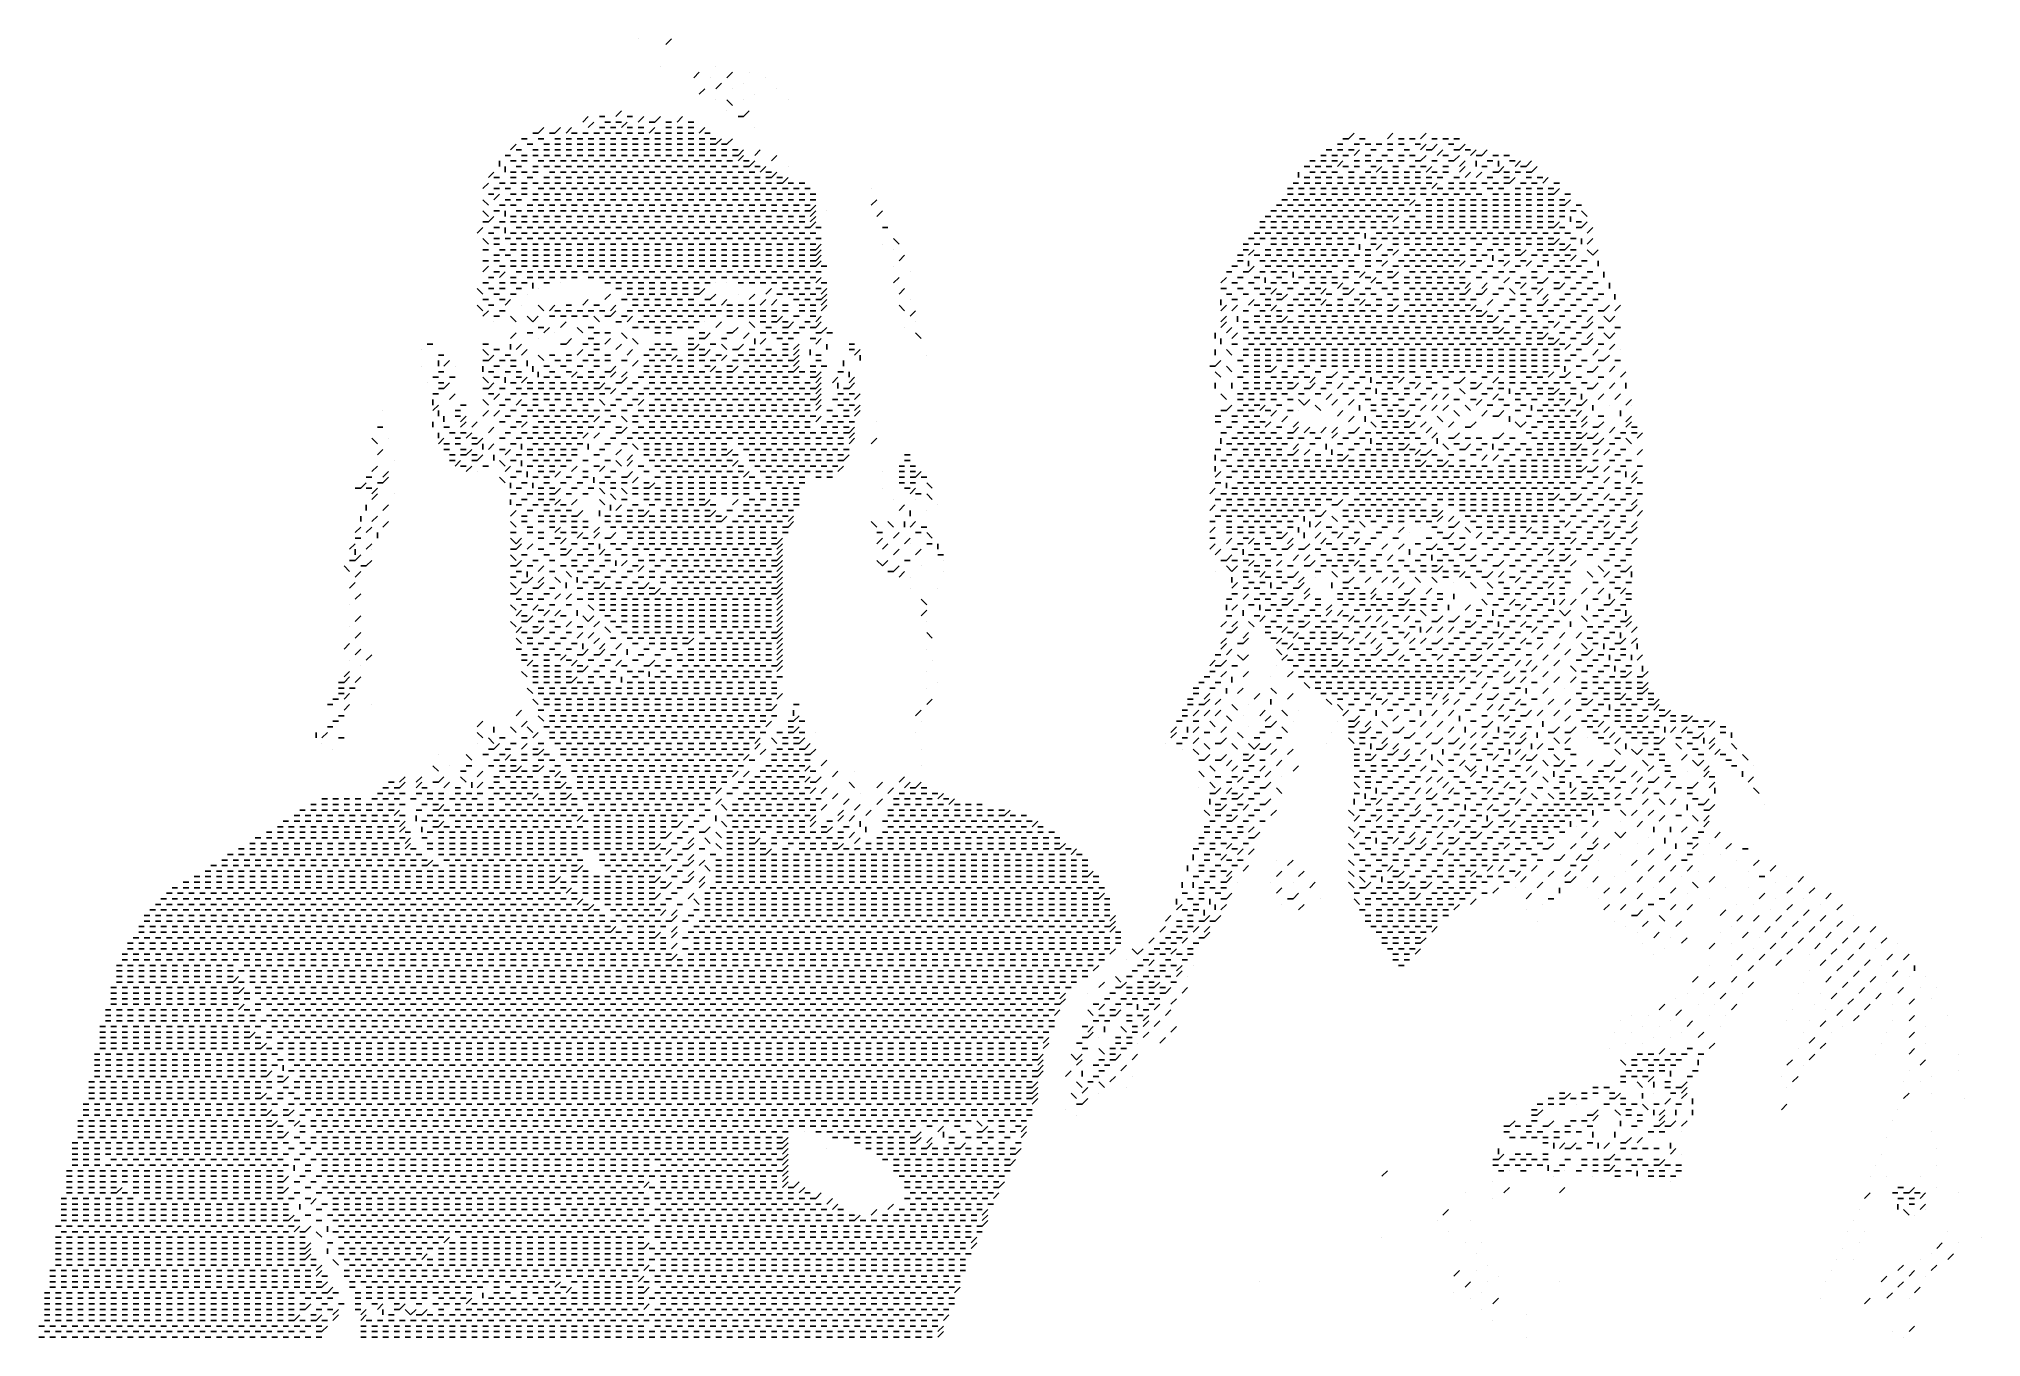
# Model space of a CAD drawing. Header units: metres. Extents: x 66 to 1116, y 3 to 705.
import ezdxf

# ---------------------------------------------------------------- set-up
doc = ezdxf.new("R2010")
doc.units = ezdxf.units.M

msp = doc.modelspace()

# ---------------------------------------------------------------- linework, layer by layer
at = {"color": 7}
for p, q in [((390, 705), (390, 705)), ((408, 705), (405, 702)), ((402, 690), (402, 690)), ((423, 687), (420, 684)), ((429, 684), (429, 684)), ((432, 690), (432, 690)), ((441, 687), (438, 684)), ((450, 687), (450, 687)), ((459, 684), (459, 684)), ((426, 678), (423, 675)), ((435, 681), (432, 678)), ((432, 672), (432, 672)), ((438, 672), (441, 669)), ((441, 678), (441, 678)), ((447, 681), (447, 681)), ((447, 672), (447, 672)), ((453, 675), (453, 675)), ((465, 678), (465, 678)), ((471, 672), (471, 672)), ((363, 663), (360, 660)), ((369, 663), (372, 663)), ((381, 666), (378, 663)), ((384, 663), (387, 663)), ((393, 663), (390, 660)), ((402, 663), (399, 660)), ((414, 663), (411, 660)), ((438, 666), (438, 666)), ((444, 663), (447, 663)), ((450, 666), (447, 663)), ((327, 651), (330, 651)), ((333, 654), (336, 654)), ((339, 657), (336, 654)), ((336, 651), (339, 651)), ((342, 654), (345, 654)), ((348, 657), (345, 654)), ((345, 651), (348, 651)), ((354, 657), (351, 654)), ((351, 651), (354, 651)), ((354, 654), (357, 654)), ((357, 651), (360, 651)), ((360, 654), (363, 654)), ((366, 660), (363, 657)), ((363, 651), (366, 651)), ((366, 654), (369, 654)), ((369, 657), (372, 657)), ((369, 651), (372, 651)), ((372, 660), (375, 660)), ((372, 654), (375, 654)), ((375, 657), (378, 657)), ((375, 651), (378, 651)), ((378, 660), (381, 660)), ((378, 654), (381, 654)), ((384, 660), (381, 657)), ((381, 651), (384, 651)), ((384, 657), (387, 657)), ((384, 654), (387, 654)), ((387, 651), (390, 651)), ((390, 657), (393, 657)), ((390, 654), (393, 654)), ((393, 651), (396, 651)), ((396, 660), (399, 660)), ((399, 657), (396, 654)), ((399, 654), (402, 654)), ((399, 651), (402, 651)), ((405, 660), (408, 660)), ((405, 657), (408, 657)), ((405, 654), (408, 654)), ((405, 651), (408, 651)), ((411, 657), (414, 657)), ((411, 654), (414, 654)), ((411, 651), (414, 651)), ((417, 660), (420, 660)), ((417, 657), (420, 657)), ((417, 654), (420, 654)), ((417, 651), (420, 651)), ((426, 657), (423, 654)), ((423, 651), (426, 651)), ((426, 654), (429, 654)), ((429, 651), (432, 651)), ((435, 651), (432, 648)), ((441, 651), (438, 648)), ((453, 657), (453, 657)), ((771, 651), (774, 651)), ((777, 654), (774, 651)), ((780, 651), (783, 651)), ((798, 654), (795, 651)), ((801, 651), (804, 651)), ((807, 651), (810, 651)), ((816, 654), (813, 651)), ((819, 651), (822, 651)), ((825, 651), (828, 651)), ((831, 651), (834, 651)), ((318, 642), (321, 642)), ((324, 648), (321, 645)), ((324, 645), (327, 645)), ((327, 642), (330, 642)), ((330, 648), (333, 648)), ((333, 645), (336, 645)), ((333, 642), (336, 642)), ((339, 648), (342, 648)), ((339, 645), (342, 645)), ((339, 642), (342, 642)), ((345, 648), (348, 648)), ((345, 645), (348, 645)), ((345, 642), (348, 642)), ((351, 648), (354, 648)), ((351, 645), (354, 645)), ((351, 642), (354, 642)), ((357, 648), (360, 648)), ((357, 645), (360, 645)), ((357, 642), (360, 642)), ((363, 648), (366, 648)), ((363, 645), (366, 645)), ((363, 642), (366, 642)), ((369, 648), (372, 648)), ((369, 645), (372, 645)), ((369, 642), (372, 642)), ((375, 648), (378, 648)), ((375, 645), (378, 645)), ((375, 642), (378, 642)), ((381, 648), (384, 648)), ((381, 645), (384, 645)), ((381, 642), (384, 642)), ((387, 648), (390, 648)), ((387, 645), (390, 645)), ((387, 642), (390, 642)), ((393, 648), (396, 648)), ((393, 645), (396, 645)), ((393, 642), (396, 642)), ((399, 648), (402, 648)), ((399, 645), (402, 645)), ((399, 642), (402, 642)), ((405, 648), (408, 648)), ((405, 645), (408, 645)), ((405, 642), (408, 642)), ((411, 648), (414, 648)), ((411, 645), (414, 645)), ((411, 642), (414, 642)), ((417, 648), (420, 648)), ((417, 645), (420, 645)), ((417, 642), (420, 642)), ((423, 648), (426, 648)), ((423, 645), (426, 645)), ((423, 642), (426, 642)), ((429, 648), (432, 648)), ((429, 645), (432, 645)), ((429, 642), (432, 642)), ((435, 648), (438, 648)), ((435, 645), (438, 645)), ((435, 642), (438, 642)), ((441, 645), (444, 645)), ((441, 642), (444, 642)), ((447, 645), (444, 642)), ((447, 642), (444, 639)), ((456, 645), (453, 642)), ((465, 642), (462, 639)), ((759, 642), (762, 642)), ((762, 645), (765, 645)), ((765, 642), (768, 642)), ((768, 648), (771, 648)), ((768, 645), (771, 645)), ((771, 642), (774, 642)), ((774, 645), (777, 645)), ((777, 648), (780, 648)), ((780, 645), (777, 642)), ((783, 648), (786, 648)), ((783, 642), (786, 642)), ((786, 645), (789, 645)), ((789, 648), (792, 648)), ((792, 642), (795, 642)), ((795, 648), (798, 648)), ((795, 645), (798, 645)), ((801, 648), (804, 648)), ((801, 642), (804, 642)), ((804, 645), (807, 645)), ((807, 642), (810, 642)), ((810, 648), (813, 648)), ((816, 648), (813, 645)), ((816, 642), (813, 639)), ((816, 645), (819, 645)), ((822, 648), (819, 645)), ((825, 645), (822, 642)), ((825, 642), (828, 642)), ((828, 648), (831, 648)), ((831, 645), (834, 645)), ((834, 642), (831, 639)), ((837, 648), (834, 645)), ((837, 645), (840, 645)), ((843, 645), (840, 642)), ((843, 642), (846, 642)), ((849, 645), (846, 642)), ((852, 642), (855, 642)), ((858, 642), (861, 642)), ((312, 633), (309, 630)), ((312, 630), (315, 630)), ((315, 639), (315, 636)), ((318, 636), (318, 633)), ((321, 639), (324, 639)), ((321, 633), (324, 633)), ((321, 630), (324, 630)), ((324, 636), (327, 636)), ((327, 639), (330, 639)), ((327, 633), (330, 633)), ((330, 630), (333, 630)), ((333, 636), (336, 636)), ((333, 633), (336, 633)), ((336, 639), (339, 639)), ((339, 636), (342, 636)), ((339, 630), (342, 630)), ((342, 639), (345, 639)), ((342, 633), (345, 633)), ((345, 636), (348, 636)), ((345, 630), (348, 630)), ((348, 639), (351, 639)), ((348, 633), (351, 633)), ((351, 636), (354, 636)), ((351, 630), (354, 630)), ((354, 639), (357, 639)), ((354, 633), (357, 633)), ((357, 636), (360, 636)), ((357, 630), (360, 630)), ((360, 639), (363, 639)), ((360, 633), (363, 633)), ((363, 636), (366, 636)), ((363, 630), (366, 630)), ((366, 639), (369, 639)), ((366, 633), (369, 633)), ((369, 636), (372, 636)), ((369, 630), (372, 630)), ((372, 639), (375, 639)), ((372, 633), (375, 633)), ((375, 636), (378, 636)), ((375, 630), (378, 630)), ((378, 639), (381, 639)), ((378, 633), (381, 633)), ((381, 636), (384, 636)), ((381, 630), (384, 630)), ((384, 639), (387, 639)), ((384, 633), (387, 633)), ((387, 636), (390, 636)), ((387, 630), (390, 630)), ((390, 639), (393, 639)), ((390, 633), (393, 633)), ((393, 636), (396, 636)), ((393, 630), (396, 630)), ((396, 639), (399, 639)), ((396, 633), (399, 633)), ((399, 636), (402, 636)), ((399, 630), (402, 630)), ((402, 639), (405, 639)), ((402, 633), (405, 633)), ((405, 636), (408, 636)), ((405, 630), (408, 630)), ((408, 639), (411, 639)), ((408, 633), (411, 633)), ((411, 636), (414, 636)), ((411, 630), (414, 630)), ((414, 639), (417, 639)), ((414, 633), (417, 633)), ((417, 636), (420, 636)), ((417, 630), (420, 630)), ((420, 639), (423, 639)), ((420, 633), (423, 633)), ((423, 636), (426, 636)), ((423, 630), (426, 630)), ((426, 639), (429, 639)), ((426, 633), (429, 633)), ((429, 636), (432, 636)), ((429, 630), (432, 630)), ((432, 639), (435, 639)), ((432, 633), (435, 633)), ((435, 636), (438, 636)), ((435, 630), (438, 630)), ((438, 639), (441, 639)), ((438, 633), (441, 633)), ((441, 636), (444, 636)), ((441, 630), (444, 630)), ((444, 633), (447, 633)), ((447, 639), (450, 639)), ((447, 636), (450, 636)), ((447, 630), (450, 630)), ((453, 639), (450, 636)), ((450, 633), (453, 633)), ((453, 636), (456, 636)), ((453, 630), (456, 630)), ((459, 636), (456, 633)), ((459, 633), (462, 633)), ((459, 630), (462, 630)), ((465, 633), (462, 630)), ((465, 630), (468, 630)), ((471, 630), (468, 627)), ((471, 636), (471, 636)), ((747, 633), (747, 630)), ((750, 636), (753, 636)), ((750, 630), (753, 630)), ((753, 639), (756, 639)), ((753, 633), (756, 633)), ((756, 636), (759, 636)), ((756, 630), (759, 630)), ((759, 639), (762, 639)), ((759, 633), (762, 633)), ((762, 636), (765, 636)), ((762, 630), (765, 630)), ((765, 639), (768, 639)), ((765, 633), (768, 633)), ((771, 639), (768, 636)), ((768, 630), (771, 630)), ((771, 636), (774, 636)), ((774, 633), (777, 633)), ((774, 630), (777, 630)), ((777, 639), (780, 639)), ((777, 636), (780, 636)), ((780, 630), (783, 630)), ((783, 639), (786, 639)), ((783, 633), (786, 633)), ((786, 636), (789, 636)), ((786, 630), (789, 630)), ((789, 639), (792, 639)), ((792, 636), (789, 633)), ((792, 633), (795, 633)), ((792, 630), (795, 630)), ((795, 639), (798, 639)), ((798, 636), (801, 636)), ((798, 633), (801, 633)), ((798, 630), (801, 630)), ((801, 639), (804, 639)), ((804, 633), (807, 633)), ((804, 630), (807, 630)), ((807, 636), (810, 636)), ((810, 639), (813, 639)), ((810, 633), (813, 633)), ((810, 630), (813, 630)), ((813, 636), (816, 636)), ((819, 636), (816, 633)), ((816, 630), (819, 630)), ((819, 639), (822, 639)), ((819, 633), (822, 633)), ((822, 630), (825, 630)), ((825, 636), (828, 636)), ((825, 633), (828, 633)), ((828, 639), (831, 639)), ((831, 630), (834, 630)), ((837, 639), (834, 636)), ((837, 636), (834, 633)), ((840, 633), (837, 630)), ((843, 639), (843, 636)), ((846, 633), (843, 630)), ((846, 636), (849, 636)), ((849, 639), (852, 639)), ((849, 630), (852, 630)), ((852, 633), (855, 633)), ((855, 639), (855, 636)), ((858, 636), (855, 633)), ((858, 633), (861, 633)), ((858, 630), (861, 630)), ((861, 639), (864, 639)), ((864, 630), (861, 627)), ((867, 639), (864, 636)), ((864, 633), (867, 633)), ((867, 636), (870, 636)), ((873, 639), (870, 636)), ((870, 633), (873, 633)), ((870, 630), (873, 630)), ((876, 636), (873, 633)), ((876, 630), (879, 630)), ((882, 630), (879, 627)), ((309, 627), (306, 624)), ((309, 621), (312, 621)), ((312, 624), (315, 624)), ((315, 621), (312, 618)), ((315, 627), (318, 627)), ((318, 624), (321, 624)), ((321, 627), (324, 627)), ((321, 621), (324, 621)), ((327, 627), (330, 627)), ((327, 624), (330, 624)), ((327, 621), (330, 621)), ((333, 627), (336, 627)), ((333, 621), (336, 621)), ((336, 624), (339, 624)), ((339, 627), (342, 627)), ((339, 621), (342, 621)), ((342, 624), (345, 624)), ((345, 627), (348, 627)), ((345, 621), (348, 621)), ((348, 624), (351, 624)), ((351, 627), (354, 627)), ((351, 621), (354, 621)), ((354, 624), (357, 624)), ((357, 627), (360, 627)), ((357, 621), (360, 621)), ((360, 624), (363, 624)), ((363, 627), (366, 627)), ((363, 621), (366, 621)), ((366, 624), (369, 624)), ((369, 627), (372, 627)), ((369, 621), (372, 621)), ((372, 624), (375, 624)), ((375, 627), (378, 627)), ((375, 621), (378, 621)), ((378, 624), (381, 624)), ((381, 627), (384, 627)), ((381, 621), (384, 621)), ((384, 624), (387, 624)), ((387, 627), (390, 627)), ((387, 621), (390, 621)), ((390, 624), (393, 624)), ((393, 627), (396, 627)), ((393, 621), (396, 621)), ((396, 624), (399, 624)), ((399, 627), (402, 627)), ((399, 621), (402, 621)), ((402, 624), (405, 624)), ((405, 627), (408, 627)), ((405, 621), (408, 621)), ((408, 624), (411, 624)), ((411, 627), (414, 627)), ((411, 621), (414, 621)), ((414, 624), (417, 624)), ((417, 627), (420, 627)), ((417, 621), (420, 621)), ((420, 624), (423, 624)), ((423, 627), (426, 627)), ((423, 621), (426, 621)), ((426, 624), (429, 624)), ((429, 627), (432, 627)), ((429, 621), (432, 621)), ((432, 624), (435, 624)), ((435, 627), (438, 627)), ((435, 621), (438, 621)), ((438, 624), (441, 624)), ((441, 627), (444, 627)), ((441, 621), (444, 621)), ((444, 624), (447, 624)), ((447, 627), (450, 627)), ((447, 621), (450, 621)), ((450, 624), (453, 624)), ((453, 627), (456, 627)), ((453, 621), (456, 621)), ((456, 624), (459, 624)), ((459, 627), (462, 627)), ((459, 621), (462, 621)), ((462, 624), (465, 624)), ((465, 627), (468, 627)), ((465, 621), (468, 621)), ((468, 624), (471, 624)), ((471, 627), (474, 627)), ((471, 621), (474, 621)), ((474, 624), (477, 624)), ((477, 627), (480, 627)), ((477, 621), (480, 621)), ((480, 624), (483, 624)), ((483, 621), (486, 621)), ((516, 624), (516, 624)), ((741, 624), (744, 624)), ((741, 621), (744, 621)), ((744, 627), (747, 627)), ((747, 624), (750, 624)), ((747, 621), (750, 621)), ((750, 627), (753, 627)), ((753, 624), (756, 624)), ((753, 621), (756, 621)), ((756, 627), (759, 627)), ((759, 624), (762, 624)), ((759, 621), (762, 621)), ((762, 627), (765, 627)), ((765, 624), (768, 624)), ((765, 621), (768, 621)), ((768, 627), (771, 627)), ((771, 624), (774, 624)), ((771, 621), (774, 621)), ((774, 627), (777, 627)), ((777, 624), (780, 624)), ((777, 621), (780, 621)), ((780, 627), (783, 627)), ((783, 624), (786, 624)), ((783, 621), (786, 621)), ((786, 627), (789, 627)), ((789, 624), (792, 624)), ((789, 621), (792, 621)), ((792, 627), (795, 627)), ((795, 624), (798, 624)), ((795, 621), (798, 621)), ((798, 627), (801, 627)), ((801, 624), (804, 624)), ((801, 621), (804, 621)), ((804, 627), (807, 627)), ((807, 624), (810, 624)), ((807, 621), (810, 621)), ((810, 627), (813, 627)), ((813, 624), (816, 624)), ((813, 621), (816, 621)), ((816, 627), (819, 627)), ((822, 627), (819, 624)), ((819, 621), (822, 621)), ((822, 624), (825, 624)), ((825, 621), (828, 621)), ((828, 627), (831, 627)), ((828, 624), (831, 624)), ((831, 621), (834, 621)), ((834, 627), (837, 627)), ((834, 624), (837, 624)), ((837, 621), (840, 621)), ((840, 627), (843, 627)), ((840, 624), (843, 624)), ((843, 621), (846, 621)), ((846, 627), (849, 627)), ((849, 624), (852, 624)), ((852, 627), (855, 627)), ((852, 621), (855, 621)), ((855, 624), (858, 624)), ((858, 627), (861, 627)), ((858, 621), (861, 621)), ((864, 624), (867, 624)), ((864, 621), (867, 621)), ((867, 627), (870, 627)), ((870, 624), (873, 624)), ((870, 621), (873, 621)), ((873, 627), (876, 627)), ((876, 624), (879, 624)), ((876, 621), (879, 621)), ((882, 624), (885, 624)), ((882, 621), (885, 621)), ((885, 627), (888, 627)), ((888, 624), (885, 621)), ((891, 621), (894, 621)), ((306, 618), (309, 615)), ((306, 612), (309, 609)), ((312, 609), (309, 606)), ((312, 612), (315, 612)), ((315, 615), (318, 615)), ((318, 618), (321, 618)), ((318, 612), (318, 609)), ((321, 615), (324, 615)), ((321, 609), (324, 609)), ((324, 618), (327, 618)), ((324, 612), (327, 612)), ((327, 609), (330, 609)), ((330, 615), (333, 615)), ((330, 612), (333, 612)), ((333, 618), (336, 618)), ((333, 609), (336, 609)), ((336, 615), (339, 615)), ((336, 612), (339, 612)), ((339, 618), (342, 618)), ((339, 609), (342, 609)), ((342, 615), (345, 615)), ((342, 612), (345, 612)), ((345, 618), (348, 618)), ((345, 609), (348, 609)), ((348, 615), (351, 615)), ((348, 612), (351, 612)), ((351, 618), (354, 618)), ((351, 609), (354, 609)), ((354, 615), (357, 615)), ((354, 612), (357, 612)), ((357, 618), (360, 618)), ((357, 609), (360, 609)), ((360, 615), (363, 615)), ((360, 612), (363, 612)), ((363, 618), (366, 618)), ((363, 609), (366, 609)), ((366, 615), (369, 615)), ((366, 612), (369, 612)), ((369, 618), (372, 618)), ((369, 609), (372, 609)), ((372, 615), (375, 615)), ((372, 612), (375, 612)), ((375, 618), (378, 618)), ((375, 609), (378, 609)), ((378, 615), (381, 615)), ((378, 612), (381, 612)), ((381, 618), (384, 618)), ((381, 609), (384, 609)), ((384, 615), (387, 615)), ((384, 612), (387, 612)), ((387, 618), (390, 618)), ((387, 609), (390, 609)), ((390, 615), (393, 615)), ((390, 612), (393, 612)), ((393, 618), (396, 618)), ((393, 609), (396, 609)), ((396, 615), (399, 615)), ((396, 612), (399, 612)), ((399, 618), (402, 618)), ((399, 609), (402, 609)), ((402, 615), (405, 615)), ((402, 612), (405, 612)), ((405, 618), (408, 618)), ((405, 609), (408, 609)), ((408, 615), (411, 615)), ((408, 612), (411, 612)), ((411, 618), (414, 618)), ((411, 609), (414, 609)), ((414, 615), (417, 615)), ((414, 612), (417, 612)), ((417, 618), (420, 618)), ((417, 609), (420, 609)), ((420, 615), (423, 615)), ((420, 612), (423, 612)), ((423, 618), (426, 618)), ((423, 609), (426, 609)), ((426, 615), (429, 615)), ((426, 612), (429, 612)), ((429, 618), (432, 618)), ((429, 609), (432, 609)), ((432, 615), (435, 615)), ((432, 612), (435, 612)), ((435, 618), (438, 618)), ((435, 609), (438, 609)), ((438, 615), (441, 615)), ((438, 612), (441, 612)), ((441, 618), (444, 618)), ((441, 609), (444, 609)), ((444, 615), (447, 615)), ((444, 612), (447, 612)), ((447, 618), (450, 618)), ((447, 609), (450, 609)), ((450, 615), (453, 615)), ((450, 612), (453, 612)), ((453, 618), (456, 618)), ((453, 609), (456, 609)), ((456, 615), (459, 615)), ((456, 612), (459, 612)), ((459, 618), (462, 618)), ((459, 609), (462, 609)), ((462, 615), (465, 615)), ((462, 612), (465, 612)), ((465, 618), (468, 618)), ((465, 609), (468, 609)), ((468, 615), (471, 615)), ((468, 612), (471, 612)), ((471, 618), (474, 618)), ((471, 609), (474, 609)), ((474, 615), (477, 615)), ((474, 612), (477, 612)), ((477, 618), (480, 618)), ((477, 609), (480, 609)), ((480, 615), (483, 615)), ((480, 612), (483, 612)), ((483, 618), (486, 618)), ((486, 615), (483, 612)), ((486, 612), (483, 609)), ((486, 609), (483, 606)), ((492, 612), (492, 612)), ((519, 618), (516, 615)), ((522, 612), (519, 609)), ((729, 609), (732, 609)), ((732, 612), (735, 612)), ((735, 615), (738, 615)), ((735, 609), (738, 609)), ((738, 618), (741, 618)), ((738, 612), (741, 612)), ((741, 615), (744, 615)), ((741, 609), (744, 609)), ((744, 618), (747, 618)), ((744, 612), (747, 612)), ((747, 615), (750, 615)), ((747, 609), (750, 609)), ((750, 618), (753, 618)), ((750, 612), (753, 612)), ((753, 615), (756, 615)), ((753, 609), (756, 609)), ((756, 618), (759, 618)), ((756, 612), (759, 612)), ((759, 615), (762, 615)), ((759, 609), (762, 609)), ((762, 618), (765, 618)), ((762, 612), (765, 612)), ((765, 615), (768, 615)), ((765, 609), (768, 609)), ((768, 618), (771, 618)), ((768, 612), (771, 612)), ((771, 615), (774, 615)), ((771, 609), (774, 609)), ((774, 618), (777, 618)), ((774, 612), (777, 612)), ((777, 615), (780, 615)), ((777, 609), (780, 609)), ((780, 618), (783, 618)), ((780, 612), (783, 612)), ((783, 615), (786, 615)), ((783, 609), (786, 609)), ((786, 618), (789, 618)), ((786, 612), (789, 612)), ((789, 615), (792, 615)), ((789, 609), (792, 609)), ((792, 618), (795, 618)), ((792, 612), (795, 612)), ((795, 615), (798, 615)), ((795, 609), (798, 609)), ((798, 618), (801, 618)), ((798, 612), (801, 612)), ((801, 609), (798, 606)), ((801, 615), (804, 615)), ((804, 618), (807, 618)), ((804, 612), (807, 612)), ((810, 618), (807, 615)), ((807, 609), (810, 609)), ((810, 615), (813, 615)), ((810, 612), (813, 612)), ((816, 618), (819, 618)), ((816, 615), (819, 615)), ((816, 612), (819, 612)), ((816, 609), (819, 609)), ((822, 618), (825, 618)), ((822, 615), (825, 615)), ((822, 612), (825, 612)), ((822, 609), (825, 609)), ((828, 618), (831, 618)), ((828, 615), (831, 615)), ((828, 612), (831, 612)), ((828, 609), (831, 609)), ((834, 618), (837, 618)), ((834, 615), (837, 615)), ((834, 612), (837, 612)), ((834, 609), (837, 609)), ((840, 618), (843, 618)), ((840, 615), (843, 615)), ((840, 612), (843, 612)), ((840, 609), (843, 609)), ((846, 618), (849, 618)), ((846, 615), (849, 615)), ((846, 612), (849, 612)), ((846, 609), (849, 609)), ((852, 618), (855, 618)), ((852, 615), (855, 615)), ((852, 612), (855, 612)), ((852, 609), (855, 609)), ((858, 618), (861, 618)), ((858, 615), (861, 615)), ((858, 612), (861, 612)), ((858, 609), (861, 609)), ((864, 618), (867, 618)), ((864, 615), (867, 615)), ((864, 612), (867, 612)), ((864, 609), (867, 609)), ((870, 618), (873, 618)), ((870, 615), (873, 615)), ((870, 612), (873, 612)), ((870, 609), (873, 609)), ((876, 618), (879, 618)), ((876, 615), (879, 615)), ((876, 612), (879, 612)), ((876, 609), (879, 609)), ((882, 618), (885, 618)), ((882, 615), (885, 615)), ((882, 612), (885, 612)), ((882, 609), (885, 609)), ((888, 618), (891, 618)), ((888, 615), (891, 615)), ((888, 612), (891, 612)), ((888, 609), (891, 609)), ((894, 618), (891, 615)), ((894, 612), (897, 612)), ((894, 609), (894, 606)), ((897, 615), (900, 615)), ((900, 612), (903, 609)), ((306, 603), (303, 600)), ((306, 606), (309, 606)), ((309, 600), (312, 600)), ((312, 603), (315, 603)), ((315, 606), (318, 606)), ((318, 603), (318, 600)), ((321, 606), (324, 606)), ((321, 600), (324, 600)), ((324, 603), (327, 603)), ((327, 606), (330, 606)), ((327, 600), (330, 600)), ((330, 603), (333, 603)), ((333, 606), (336, 606)), ((333, 600), (336, 600)), ((336, 603), (339, 603)), ((339, 606), (342, 606)), ((339, 600), (342, 600)), ((342, 603), (345, 603)), ((345, 606), (348, 606)), ((345, 600), (348, 600)), ((348, 603), (351, 603)), ((351, 606), (354, 606)), ((351, 600), (354, 600)), ((354, 603), (357, 603)), ((357, 606), (360, 606)), ((357, 600), (360, 600)), ((360, 603), (363, 603)), ((363, 606), (366, 606)), ((363, 600), (366, 600)), ((366, 603), (369, 603)), ((369, 606), (372, 606)), ((369, 600), (372, 600)), ((372, 603), (375, 603)), ((375, 606), (378, 606)), ((375, 600), (378, 600)), ((378, 603), (381, 603)), ((381, 606), (384, 606)), ((381, 600), (384, 600)), ((384, 603), (387, 603)), ((387, 606), (390, 606)), ((387, 600), (390, 600)), ((390, 603), (393, 603)), ((393, 606), (396, 606)), ((393, 600), (396, 600)), ((396, 603), (399, 603)), ((399, 606), (402, 606)), ((399, 600), (402, 600)), ((402, 603), (405, 603)), ((405, 606), (408, 606)), ((405, 600), (408, 600)), ((408, 603), (411, 603)), ((411, 606), (414, 606)), ((411, 600), (414, 600)), ((414, 603), (417, 603)), ((417, 606), (420, 606)), ((417, 600), (420, 600)), ((420, 603), (423, 603)), ((423, 606), (426, 606)), ((423, 600), (426, 600)), ((426, 603), (429, 603)), ((429, 606), (432, 606)), ((429, 600), (432, 600)), ((432, 603), (435, 603)), ((435, 606), (438, 606)), ((435, 600), (438, 600)), ((438, 603), (441, 603)), ((441, 606), (444, 606)), ((441, 600), (444, 600)), ((444, 603), (447, 603)), ((447, 606), (450, 606)), ((447, 600), (450, 600)), ((450, 603), (453, 603)), ((453, 606), (456, 606)), ((453, 600), (456, 600)), ((456, 603), (459, 603)), ((459, 606), (462, 606)), ((459, 600), (462, 600)), ((462, 603), (465, 603)), ((465, 606), (468, 606)), ((465, 600), (468, 600)), ((468, 603), (471, 603)), ((471, 606), (474, 606)), ((471, 600), (474, 600)), ((474, 603), (477, 603)), ((477, 606), (480, 606)), ((477, 600), (480, 600)), ((480, 603), (483, 603)), ((486, 606), (483, 603)), ((483, 600), (486, 600)), ((486, 603), (489, 603)), ((522, 603), (525, 603)), ((723, 600), (726, 600)), ((726, 606), (729, 606)), ((726, 603), (729, 603)), ((729, 600), (732, 600)), ((732, 606), (735, 606)), ((732, 603), (735, 603)), ((735, 600), (738, 600)), ((738, 606), (741, 606)), ((738, 603), (741, 603)), ((741, 600), (744, 600)), ((744, 606), (747, 606)), ((744, 603), (747, 603)), ((747, 600), (750, 600)), ((750, 606), (753, 606)), ((750, 603), (753, 603)), ((753, 600), (756, 600)), ((756, 606), (759, 606)), ((756, 603), (759, 603)), ((759, 600), (762, 600)), ((762, 606), (765, 606)), ((762, 603), (765, 603)), ((765, 600), (768, 600)), ((768, 606), (771, 606)), ((768, 603), (771, 603)), ((771, 600), (774, 600)), ((774, 606), (777, 606)), ((774, 603), (777, 603)), ((777, 600), (780, 600)), ((780, 606), (783, 606)), ((780, 603), (783, 603)), ((783, 600), (783, 597)), ((786, 606), (789, 606)), ((786, 603), (789, 603)), ((789, 600), (792, 600)), ((792, 606), (795, 606)), ((792, 603), (795, 603)), ((795, 600), (798, 600)), ((798, 603), (801, 603)), ((801, 600), (804, 600)), ((804, 606), (807, 606)), ((804, 603), (807, 603)), ((807, 600), (810, 600)), ((810, 606), (813, 606)), ((810, 603), (813, 603)), ((813, 600), (816, 600)), ((816, 606), (819, 606)), ((816, 603), (819, 603)), ((819, 600), (822, 600)), ((822, 606), (825, 606)), ((822, 603), (825, 603)), ((825, 600), (828, 600)), ((828, 606), (831, 606)), ((828, 603), (831, 603)), ((831, 600), (834, 600)), ((834, 606), (837, 606)), ((834, 603), (837, 603)), ((837, 600), (840, 600)), ((840, 606), (843, 606)), ((840, 603), (843, 603)), ((843, 600), (846, 600)), ((846, 606), (849, 606)), ((846, 603), (849, 603)), ((849, 600), (852, 600)), ((852, 606), (855, 606)), ((852, 603), (855, 603)), ((855, 600), (858, 600)), ((858, 606), (861, 606)), ((858, 603), (861, 603)), ((861, 600), (864, 600)), ((864, 606), (867, 606)), ((864, 603), (867, 603)), ((867, 600), (870, 600)), ((870, 606), (873, 606)), ((870, 603), (873, 603)), ((873, 600), (876, 600)), ((876, 606), (879, 606)), ((876, 603), (879, 603)), ((879, 600), (882, 600)), ((882, 606), (885, 606)), ((882, 603), (885, 603)), ((888, 606), (885, 603)), ((885, 600), (888, 600)), ((888, 603), (891, 603)), ((891, 600), (894, 600)), ((897, 606), (900, 606)), ((897, 603), (900, 603)), ((903, 606), (900, 603)), ((906, 603), (903, 600)), ((306, 597), (309, 594)), ((306, 591), (309, 591)), ((312, 597), (315, 597)), ((312, 594), (315, 594)), ((312, 588), (315, 588)), ((315, 591), (318, 591)), ((318, 597), (321, 597)), ((318, 588), (321, 588)), ((321, 594), (324, 594)), ((321, 591), (324, 591)), ((324, 597), (327, 597)), ((327, 594), (330, 594)), ((327, 591), (330, 591)), ((327, 588), (330, 588)), ((330, 597), (333, 597)), ((333, 594), (336, 594)), ((333, 591), (336, 591)), ((333, 588), (336, 588)), ((336, 597), (339, 597)), ((339, 594), (342, 594)), ((339, 591), (342, 591)), ((339, 588), (342, 588)), ((342, 597), (345, 597)), ((345, 594), (348, 594)), ((345, 591), (348, 591)), ((345, 588), (348, 588)), ((348, 597), (351, 597)), ((351, 594), (354, 594)), ((351, 591), (354, 591)), ((351, 588), (354, 588)), ((354, 597), (357, 597)), ((357, 594), (360, 594)), ((357, 591), (360, 591)), ((357, 588), (360, 588)), ((360, 597), (363, 597)), ((363, 594), (366, 594)), ((363, 591), (366, 591)), ((363, 588), (366, 588)), ((366, 597), (369, 597)), ((369, 594), (372, 594)), ((369, 591), (372, 591)), ((369, 588), (372, 588)), ((372, 597), (375, 597)), ((375, 594), (378, 594)), ((375, 591), (378, 591)), ((375, 588), (378, 588)), ((378, 597), (381, 597)), ((381, 594), (384, 594)), ((381, 591), (384, 591)), ((381, 588), (384, 588)), ((384, 597), (387, 597)), ((387, 594), (390, 594)), ((387, 591), (390, 591)), ((387, 588), (390, 588)), ((390, 597), (393, 597)), ((393, 594), (396, 594)), ((393, 591), (396, 591)), ((393, 588), (396, 588)), ((396, 597), (399, 597)), ((399, 594), (402, 594)), ((399, 591), (402, 591)), ((399, 588), (402, 588)), ((402, 597), (405, 597)), ((405, 594), (408, 594)), ((405, 591), (408, 591)), ((405, 588), (408, 588)), ((408, 597), (411, 597)), ((411, 594), (414, 594)), ((411, 591), (414, 591)), ((411, 588), (414, 588)), ((414, 597), (417, 597)), ((417, 594), (420, 594)), ((417, 591), (420, 591)), ((417, 588), (420, 588)), ((420, 597), (423, 597)), ((423, 594), (426, 594)), ((423, 591), (426, 591)), ((423, 588), (426, 588)), ((426, 597), (429, 597)), ((429, 594), (432, 594)), ((429, 591), (432, 591)), ((429, 588), (432, 588)), ((432, 597), (435, 597)), ((435, 594), (438, 594)), ((435, 591), (438, 591)), ((435, 588), (438, 588)), ((438, 597), (441, 597)), ((441, 594), (444, 594)), ((441, 591), (444, 591)), ((441, 588), (444, 588)), ((444, 597), (447, 597)), ((447, 594), (450, 594)), ((447, 591), (450, 591)), ((447, 588), (450, 588)), ((450, 597), (453, 597)), ((453, 594), (456, 594)), ((453, 591), (456, 591)), ((453, 588), (456, 588)), ((456, 597), (459, 597)), ((459, 594), (462, 594)), ((459, 591), (462, 591)), ((459, 588), (462, 588)), ((462, 597), (465, 597)), ((465, 594), (468, 594)), ((465, 591), (468, 591)), ((465, 588), (468, 588)), ((468, 597), (471, 597)), ((471, 594), (474, 594)), ((471, 591), (474, 591)), ((471, 588), (474, 588)), ((474, 597), (477, 597)), ((477, 594), (480, 594)), ((477, 591), (480, 591)), ((477, 588), (480, 588)), ((480, 597), (483, 597)), ((483, 594), (486, 594)), ((483, 591), (486, 591)), ((483, 588), (486, 588)), ((486, 597), (489, 597)), ((489, 594), (486, 591)), ((489, 591), (486, 588)), ((489, 588), (486, 585)), ((522, 594), (522, 594)), ((528, 597), (531, 594)), ((528, 591), (528, 591)), ((534, 588), (531, 585)), ((714, 588), (717, 588)), ((717, 594), (720, 594)), ((717, 591), (720, 591)), ((720, 597), (723, 597)), ((723, 591), (720, 588)), ((723, 594), (726, 594)), ((723, 588), (726, 588)), ((726, 597), (729, 597)), ((729, 591), (732, 591)), ((729, 588), (732, 588)), ((732, 597), (735, 597)), ((732, 594), (735, 594)), ((735, 591), (738, 591)), ((735, 588), (738, 588)), ((738, 597), (741, 597)), ((738, 594), (741, 594)), ((741, 591), (744, 591)), ((741, 588), (744, 588)), ((744, 597), (747, 597)), ((744, 594), (747, 594)), ((747, 591), (750, 591)), ((747, 588), (750, 588)), ((750, 597), (753, 597)), ((750, 594), (753, 594)), ((753, 591), (756, 591)), ((753, 588), (756, 588)), ((756, 597), (759, 597)), ((756, 594), (759, 594)), ((759, 591), (762, 591)), ((759, 588), (762, 588)), ((762, 597), (765, 597)), ((762, 594), (765, 594)), ((765, 591), (768, 591)), ((765, 588), (768, 588)), ((768, 597), (771, 597)), ((768, 594), (771, 594)), ((771, 591), (774, 591)), ((771, 588), (774, 588)), ((774, 597), (777, 597)), ((774, 594), (777, 594)), ((777, 588), (780, 588)), ((780, 594), (780, 591)), ((783, 591), (786, 591)), ((783, 588), (786, 588)), ((786, 597), (789, 597)), ((786, 594), (789, 594)), ((792, 594), (789, 591)), ((792, 597), (795, 597)), ((792, 588), (795, 588)), ((795, 591), (798, 591)), ((798, 597), (801, 597)), ((798, 594), (801, 594)), ((801, 591), (798, 588)), ((804, 597), (807, 597)), ((804, 594), (807, 594)), ((804, 588), (807, 588)), ((807, 591), (810, 591)), ((810, 597), (813, 597)), ((810, 594), (813, 594)), ((810, 588), (813, 588)), ((813, 591), (816, 591)), ((816, 597), (819, 597)), ((816, 594), (819, 594)), ((816, 588), (819, 588)), ((819, 591), (822, 591)), ((822, 597), (825, 597)), ((822, 594), (825, 594)), ((822, 588), (825, 588)), ((825, 591), (828, 591)), ((828, 597), (831, 597)), ((828, 594), (831, 594)), ((828, 588), (831, 588)), ((831, 591), (834, 591)), ((834, 597), (837, 597)), ((834, 594), (837, 594)), ((834, 588), (837, 588)), ((840, 597), (843, 597)), ((840, 591), (843, 591)), ((840, 588), (843, 588)), ((843, 594), (846, 594)), ((846, 597), (849, 597)), ((846, 588), (849, 588)), ((849, 591), (852, 591)), ((852, 597), (855, 597)), ((852, 594), (855, 594)), ((852, 588), (852, 585)), ((855, 591), (858, 591)), ((858, 597), (861, 597)), ((858, 594), (861, 594)), ((858, 588), (861, 588)), ((864, 597), (867, 597)), ((864, 594), (867, 594)), ((864, 591), (867, 591)), ((864, 588), (867, 588)), ((870, 591), (867, 588)), ((870, 597), (873, 597)), ((870, 594), (873, 594)), ((873, 588), (876, 588)), ((876, 597), (879, 597)), ((876, 594), (879, 594)), ((876, 591), (879, 591)), ((879, 588), (882, 588)), ((882, 597), (885, 597)), ((882, 594), (885, 594)), ((882, 591), (885, 591)), ((888, 597), (885, 594)), ((885, 588), (888, 588)), ((888, 594), (891, 594)), ((888, 591), (891, 591)), ((894, 594), (891, 591)), ((891, 588), (894, 588)), ((894, 597), (897, 597)), ((894, 591), (897, 591)), ((897, 588), (894, 585)), ((900, 597), (900, 594)), ((906, 597), (903, 594)), ((903, 591), (906, 588)), ((909, 591), (906, 588)), ((306, 585), (309, 585)), ((309, 582), (306, 579)), ((312, 585), (315, 585)), ((312, 579), (315, 579)), ((315, 582), (318, 582)), ((318, 579), (315, 576)), ((321, 585), (324, 585)), ((321, 582), (324, 582)), ((324, 579), (327, 579)), ((327, 585), (330, 585)), ((327, 582), (330, 582)), ((330, 579), (333, 579)), ((333, 585), (336, 585)), ((333, 582), (336, 582)), ((336, 579), (339, 579)), ((339, 585), (342, 585)), ((339, 582), (342, 582)), ((342, 579), (345, 579)), ((345, 585), (348, 585)), ((345, 582), (348, 582)), ((348, 579), (351, 579)), ((351, 585), (354, 585)), ((351, 582), (354, 582)), ((354, 579), (357, 579)), ((357, 585), (360, 585)), ((357, 582), (360, 582)), ((360, 579), (363, 579)), ((363, 585), (366, 585)), ((363, 582), (366, 582)), ((366, 579), (369, 579)), ((369, 585), (372, 585)), ((369, 582), (372, 582)), ((372, 579), (375, 579)), ((375, 585), (378, 585)), ((375, 582), (378, 582)), ((378, 579), (381, 579)), ((381, 585), (384, 585)), ((381, 582), (384, 582)), ((384, 579), (387, 579)), ((387, 585), (390, 585)), ((387, 582), (390, 582)), ((390, 579), (393, 579)), ((393, 585), (396, 585)), ((393, 582), (396, 582)), ((396, 579), (399, 579)), ((399, 585), (402, 585)), ((399, 582), (402, 582)), ((402, 579), (405, 579)), ((405, 585), (408, 585)), ((405, 582), (408, 582)), ((408, 579), (411, 579)), ((411, 585), (414, 585)), ((411, 582), (414, 582)), ((414, 579), (417, 579)), ((417, 585), (420, 585)), ((417, 582), (420, 582)), ((420, 579), (423, 579)), ((423, 585), (426, 585)), ((423, 582), (426, 582)), ((426, 579), (429, 579)), ((429, 585), (432, 585)), ((429, 582), (432, 582)), ((432, 579), (435, 579)), ((435, 585), (438, 585)), ((435, 582), (438, 582)), ((438, 579), (441, 579)), ((441, 585), (444, 585)), ((441, 582), (444, 582)), ((444, 579), (447, 579)), ((447, 585), (450, 585)), ((447, 582), (450, 582)), ((450, 579), (453, 579)), ((453, 585), (456, 585)), ((453, 582), (456, 582)), ((456, 579), (459, 579)), ((459, 585), (462, 585)), ((459, 582), (462, 582)), ((462, 579), (465, 579)), ((465, 585), (468, 585)), ((465, 582), (468, 582)), ((468, 579), (471, 579)), ((471, 585), (474, 585)), ((471, 582), (474, 582)), ((474, 579), (477, 579)), ((477, 585), (480, 585)), ((477, 582), (480, 582)), ((480, 579), (483, 579)), ((483, 585), (486, 585)), ((483, 582), (486, 582)), ((489, 585), (486, 582)), ((486, 579), (489, 579)), ((489, 582), (492, 582)), ((528, 582), (528, 582)), ((537, 579), (537, 579)), ((708, 579), (711, 579)), ((711, 582), (714, 582)), ((714, 585), (717, 585)), ((717, 579), (720, 579)), ((720, 585), (720, 582)), ((723, 582), (720, 579)), ((726, 585), (729, 585)), ((726, 579), (729, 579)), ((729, 582), (732, 582)), ((732, 585), (735, 585)), ((732, 579), (735, 579)), ((735, 582), (738, 582)), ((738, 585), (741, 585)), ((738, 579), (741, 579)), ((741, 582), (744, 582)), ((744, 585), (747, 585)), ((744, 579), (744, 576)), ((747, 582), (750, 582)), ((750, 585), (753, 585)), ((750, 579), (753, 579)), ((753, 582), (756, 582)), ((756, 585), (759, 585)), ((756, 579), (759, 579)), ((759, 582), (762, 582)), ((762, 585), (765, 585)), ((762, 579), (765, 579)), ((765, 582), (768, 582)), ((768, 585), (771, 585)), ((771, 579), (774, 579)), ((774, 585), (777, 585)), ((774, 582), (777, 582)), ((777, 579), (780, 579)), ((783, 579), (780, 576)), ((783, 585), (786, 585)), ((783, 582), (786, 582)), ((789, 585), (792, 585)), ((789, 579), (792, 579)), ((795, 585), (792, 582)), ((795, 579), (798, 579)), ((798, 582), (801, 582)), ((801, 579), (798, 576)), ((801, 585), (804, 585)), ((804, 582), (807, 582)), ((807, 585), (810, 585)), ((807, 579), (810, 579)), ((810, 582), (813, 582)), ((813, 585), (816, 585)), ((813, 579), (816, 579)), ((816, 582), (819, 582)), ((819, 585), (822, 585)), ((819, 579), (822, 579)), ((822, 582), (825, 582)), ((825, 585), (828, 585)), ((825, 579), (828, 579)), ((828, 582), (831, 582)), ((831, 585), (834, 585)), ((831, 579), (834, 579)), ((837, 585), (834, 582)), ((837, 579), (840, 579)), ((840, 582), (843, 582)), ((843, 585), (846, 585)), ((846, 579), (849, 579)), ((849, 582), (852, 582)), ((855, 585), (858, 585)), ((855, 579), (858, 579)), ((861, 585), (858, 582)), ((861, 579), (864, 579)), ((864, 582), (867, 582)), ((867, 585), (870, 585)), ((873, 585), (870, 582)), ((873, 579), (876, 579)), ((876, 582), (879, 582)), ((879, 585), (882, 585)), ((882, 579), (885, 579)), ((885, 582), (888, 582)), ((888, 585), (891, 585)), ((888, 579), (891, 579)), ((891, 582), (894, 582)), ((894, 579), (897, 579)), ((897, 582), (900, 582)), ((900, 585), (903, 585)), ((903, 579), (906, 579)), ((909, 585), (909, 582)), ((912, 579), (912, 576)), ((303, 570), (306, 567)), ((306, 573), (309, 573)), ((309, 576), (312, 576)), ((309, 570), (312, 570)), ((312, 567), (315, 567)), ((315, 573), (318, 573)), ((315, 570), (318, 570)), ((321, 576), (324, 576)), ((321, 573), (324, 573)), ((321, 567), (324, 567)), ((324, 570), (327, 570)), ((327, 573), (330, 573)), ((330, 576), (333, 576)), ((330, 567), (330, 567)), ((333, 573), (333, 570)), ((336, 576), (339, 576)), ((336, 570), (336, 570)), ((339, 573), (342, 573)), ((342, 576), (345, 576)), ((348, 576), (351, 576)), ((348, 573), (348, 573)), ((354, 576), (357, 576)), ((363, 576), (366, 576)), ((369, 576), (372, 576)), ((372, 573), (375, 573)), ((375, 567), (372, 564)), ((375, 576), (378, 576)), ((378, 573), (381, 573)), ((378, 570), (381, 570)), ((381, 576), (384, 576)), ((384, 573), (387, 573)), ((384, 570), (387, 570)), ((384, 567), (387, 567)), ((387, 576), (390, 576)), ((390, 573), (393, 573)), ((390, 570), (393, 570)), ((390, 567), (393, 567)), ((393, 576), (396, 576)), ((396, 573), (399, 573)), ((396, 570), (399, 570)), ((396, 567), (399, 567)), ((399, 576), (402, 576)), ((402, 573), (405, 573)), ((402, 570), (405, 570)), ((402, 567), (405, 567)), ((405, 576), (408, 576)), ((408, 573), (411, 573)), ((408, 570), (411, 570)), ((408, 567), (411, 567)), ((411, 576), (414, 576)), ((414, 573), (417, 573)), ((414, 570), (417, 570)), ((414, 567), (417, 567)), ((417, 576), (420, 576)), ((420, 573), (423, 573)), ((420, 570), (423, 570)), ((420, 567), (423, 567)), ((423, 576), (426, 576)), ((426, 570), (423, 567)), ((426, 573), (429, 573)), ((429, 576), (432, 576)), ((432, 567), (429, 564)), ((432, 573), (432, 573)), ((435, 576), (438, 576)), ((438, 573), (438, 573)), ((441, 576), (444, 576)), ((444, 573), (447, 573)), ((444, 567), (444, 567)), ((447, 576), (450, 576)), ((450, 573), (453, 573)), ((453, 567), (450, 564)), ((453, 576), (456, 576)), ((456, 573), (459, 573)), ((459, 576), (462, 576)), ((462, 570), (459, 567)), ((462, 573), (465, 573)), ((465, 576), (468, 576)), ((465, 567), (468, 567)), ((468, 573), (471, 573)), ((468, 570), (471, 570)), ((471, 576), (474, 576)), ((471, 567), (474, 567)), ((474, 573), (477, 573)), ((474, 570), (477, 570)), ((477, 576), (480, 576)), ((477, 567), (480, 567)), ((480, 573), (483, 573)), ((480, 570), (483, 570)), ((483, 576), (486, 576)), ((483, 567), (486, 567)), ((489, 576), (486, 573)), ((486, 570), (489, 570)), ((489, 573), (492, 573)), ((492, 570), (489, 567)), ((492, 567), (489, 564)), ((531, 576), (528, 573)), ((534, 570), (531, 567)), ((708, 576), (705, 573)), ((705, 570), (708, 570)), ((708, 567), (711, 567)), ((711, 573), (714, 573)), ((714, 576), (717, 576)), ((714, 570), (717, 570)), ((717, 567), (720, 567)), ((720, 573), (723, 573)), ((723, 576), (726, 576)), ((723, 570), (726, 570)), ((726, 567), (729, 567)), ((729, 576), (729, 573)), ((729, 570), (732, 570)), ((732, 573), (735, 573)), ((735, 570), (732, 567)), ((735, 576), (738, 576)), ((735, 567), (738, 567)), ((738, 573), (741, 573)), ((741, 567), (738, 564)), ((741, 570), (744, 570)), ((744, 573), (747, 573)), ((747, 576), (750, 576)), ((747, 567), (750, 567)), ((750, 570), (753, 570)), ((753, 576), (756, 576)), ((753, 573), (756, 573)), ((753, 567), (756, 567)), ((756, 570), (759, 570)), ((759, 576), (762, 576)), ((759, 573), (762, 573)), ((762, 570), (759, 567)), ((762, 567), (765, 567)), ((765, 576), (768, 576)), ((765, 573), (768, 573)), ((771, 573), (768, 570)), ((771, 576), (774, 576)), ((771, 570), (774, 570)), ((771, 567), (774, 567)), ((777, 570), (774, 567)), ((777, 573), (780, 573)), ((780, 567), (783, 567)), ((783, 576), (786, 576)), ((783, 570), (786, 570)), ((789, 576), (786, 573)), ((786, 567), (789, 567)), ((789, 573), (792, 573)), ((792, 570), (795, 570)), ((795, 576), (798, 576)), ((795, 567), (798, 567)), ((798, 573), (801, 573)), ((798, 570), (801, 570)), ((804, 576), (807, 576)), ((804, 573), (807, 573)), ((804, 567), (807, 567)), ((807, 570), (810, 570)), ((810, 576), (813, 576)), ((810, 573), (813, 573)), ((810, 567), (813, 567)), ((813, 570), (816, 570)), ((816, 576), (819, 576)), ((816, 573), (819, 573)), ((816, 567), (819, 567)), ((819, 570), (822, 570)), ((822, 576), (825, 576)), ((822, 573), (825, 573)), ((822, 567), (825, 567)), ((825, 570), (828, 570)), ((828, 576), (831, 576)), ((828, 573), (831, 573)), ((828, 567), (831, 567)), ((831, 570), (834, 570)), ((834, 576), (837, 576)), ((834, 573), (837, 573)), ((834, 567), (837, 567)), ((840, 573), (837, 570)), ((840, 570), (837, 567)), ((843, 576), (846, 576)), ((843, 567), (846, 567)), ((849, 573), (846, 570)), ((849, 570), (846, 567)), ((852, 576), (855, 576)), ((852, 567), (855, 567)), ((855, 570), (858, 570)), ((861, 576), (858, 573)), ((861, 570), (864, 567)), ((864, 573), (867, 573)), ((867, 576), (870, 576)), ((870, 573), (867, 570)), ((867, 567), (870, 567)), ((873, 576), (876, 576)), ((873, 570), (876, 570)), ((876, 573), (879, 573)), ((879, 570), (876, 567)), ((882, 576), (879, 573)), ((882, 567), (879, 564)), ((885, 573), (888, 573)), ((885, 570), (888, 570)), ((891, 573), (888, 570)), ((891, 576), (894, 576)), ((891, 567), (894, 567)), ((894, 570), (897, 570)), ((897, 573), (900, 573)), ((900, 576), (903, 576)), ((900, 567), (903, 567)), ((903, 570), (906, 570)), ((906, 573), (909, 573)), ((909, 567), (912, 567)), ((915, 573), (915, 570)), ((918, 567), (918, 564)), ((303, 561), (306, 558)), ((306, 564), (309, 564)), ((309, 558), (306, 555)), ((309, 561), (312, 561)), ((315, 564), (318, 564)), ((315, 558), (318, 558)), ((321, 564), (318, 561)), ((327, 561), (327, 561)), ((336, 561), (339, 558)), ((345, 561), (342, 558)), ((345, 558), (348, 558)), ((351, 561), (354, 561)), ((351, 558), (354, 558)), ((357, 558), (360, 558)), ((363, 564), (360, 561)), ((363, 558), (366, 558)), ((366, 561), (369, 561)), ((369, 558), (372, 558)), ((378, 561), (375, 558)), ((378, 558), (375, 555)), ((381, 564), (384, 564)), ((384, 558), (387, 558)), ((387, 564), (390, 564)), ((387, 561), (390, 561)), ((390, 558), (393, 558)), ((393, 564), (396, 564)), ((393, 561), (396, 561)), ((396, 558), (399, 558)), ((399, 564), (402, 564)), ((399, 561), (402, 561)), ((402, 558), (405, 558)), ((405, 564), (408, 564)), ((405, 561), (408, 561)), ((408, 558), (411, 558)), ((411, 564), (414, 564)), ((411, 561), (414, 561)), ((414, 558), (417, 558)), ((417, 564), (420, 564)), ((417, 561), (420, 561)), ((420, 558), (423, 558)), ((423, 561), (426, 561)), ((426, 564), (429, 564)), ((426, 558), (429, 558)), ((429, 561), (432, 561)), ((432, 558), (435, 558)), ((438, 564), (435, 561)), ((438, 561), (441, 561)), ((438, 558), (441, 558)), ((444, 561), (447, 561)), ((444, 558), (447, 558)), ((450, 561), (453, 561)), ((450, 558), (453, 558)), ((459, 564), (456, 561)), ((456, 558), (459, 558)), ((465, 564), (462, 561)), ((462, 558), (465, 558)), ((468, 561), (471, 561)), ((468, 558), (471, 558)), ((474, 564), (477, 564)), ((477, 561), (480, 561)), ((477, 558), (480, 558)), ((480, 564), (483, 564)), ((483, 561), (486, 561)), ((483, 558), (486, 558)), ((486, 564), (489, 564)), ((492, 564), (489, 561)), ((492, 561), (489, 558)), ((531, 561), (534, 558)), ((537, 564), (537, 564)), ((540, 558), (537, 555)), ((705, 564), (705, 561)), ((708, 561), (705, 558)), ((711, 564), (714, 564)), ((714, 561), (711, 558)), ((717, 558), (720, 558)), ((723, 564), (720, 561)), ((723, 561), (726, 561)), ((726, 558), (729, 558)), ((729, 564), (732, 564)), ((729, 561), (732, 561)), ((735, 561), (732, 558)), ((735, 564), (738, 564)), ((735, 558), (738, 558)), ((741, 561), (744, 561)), ((741, 558), (744, 558)), ((744, 564), (747, 564)), ((747, 561), (750, 561)), ((750, 564), (753, 564)), ((750, 558), (753, 558)), ((753, 561), (756, 561)), ((756, 564), (759, 564)), ((756, 558), (759, 558)), ((762, 564), (759, 561)), ((762, 561), (765, 561)), ((762, 558), (765, 558)), ((768, 564), (771, 564)), ((768, 561), (771, 561)), ((768, 558), (771, 558)), ((774, 561), (777, 561)), ((774, 558), (777, 558)), ((777, 564), (780, 564)), ((783, 564), (780, 561)), ((780, 558), (783, 558)), ((783, 561), (786, 561)), ((786, 558), (789, 558)), ((789, 564), (792, 564)), ((789, 561), (792, 561)), ((795, 561), (798, 561)), ((795, 558), (798, 558)), ((798, 564), (801, 564)), ((801, 561), (798, 558)), ((804, 564), (807, 564)), ((804, 558), (807, 558)), ((807, 561), (810, 561)), ((810, 564), (813, 564)), ((810, 558), (813, 558)), ((813, 561), (816, 561)), ((816, 564), (819, 564)), ((816, 558), (819, 558)), ((819, 561), (822, 561)), ((822, 564), (825, 564)), ((822, 558), (825, 558)), ((825, 561), (828, 561)), ((828, 564), (831, 564)), ((828, 558), (831, 558)), ((831, 561), (834, 561)), ((834, 564), (837, 564)), ((834, 558), (837, 558)), ((837, 561), (840, 561)), ((840, 564), (843, 564)), ((843, 561), (840, 558)), ((843, 558), (846, 558)), ((849, 558), (846, 555)), ((852, 564), (849, 561)), ((855, 558), (858, 558)), ((858, 561), (861, 561)), ((861, 564), (864, 564)), ((867, 561), (870, 561)), ((867, 558), (870, 558)), ((870, 564), (873, 564)), ((876, 561), (879, 561)), ((876, 558), (879, 558)), ((882, 564), (879, 561)), ((882, 558), (885, 558)), ((885, 561), (888, 561)), ((888, 564), (891, 564)), ((891, 558), (894, 558)), ((894, 561), (897, 561)), ((897, 564), (900, 564)), ((900, 558), (903, 558)), ((903, 561), (906, 561)), ((906, 564), (909, 564)), ((909, 558), (912, 558)), ((915, 561), (912, 558)), ((921, 561), (918, 558)), ((312, 555), (315, 555)), ((312, 552), (312, 552)), ((321, 555), (324, 552)), ((324, 546), (321, 543)), ((330, 555), (333, 552)), ((330, 546), (333, 546)), ((336, 555), (333, 552)), ((336, 549), (339, 549)), ((342, 549), (339, 546)), ((342, 555), (345, 555)), ((345, 546), (345, 546)), ((348, 555), (351, 555)), ((351, 552), (348, 549)), ((354, 555), (357, 555)), ((357, 549), (360, 546)), ((360, 555), (363, 555)), ((363, 549), (366, 549)), ((366, 555), (369, 552)), ((366, 546), (369, 546)), ((372, 555), (375, 555)), ((372, 546), (375, 546)), ((378, 552), (381, 552)), ((381, 555), (384, 555)), ((381, 546), (384, 543)), ((387, 555), (384, 552)), ((387, 549), (390, 549)), ((390, 552), (393, 552)), ((393, 555), (396, 555)), ((393, 549), (396, 549)), ((396, 552), (399, 552)), ((399, 555), (402, 555)), ((399, 549), (402, 549)), ((399, 546), (402, 546)), ((402, 552), (405, 552)), ((405, 555), (408, 555)), ((405, 549), (408, 549)), ((405, 546), (408, 546)), ((408, 552), (411, 552)), ((411, 555), (414, 555)), ((411, 549), (414, 549)), ((414, 552), (417, 552)), ((417, 555), (420, 555)), ((417, 549), (420, 549)), ((420, 552), (423, 552)), ((423, 555), (426, 555)), ((423, 546), (426, 546)), ((426, 552), (426, 552)), ((429, 546), (426, 543)), ((429, 555), (432, 555)), ((435, 552), (432, 549)), ((438, 555), (441, 555)), ((438, 546), (441, 546)), ((444, 549), (441, 546)), ((444, 555), (447, 555)), ((450, 546), (447, 543)), ((450, 555), (453, 555)), ((450, 552), (453, 549)), ((456, 555), (459, 555)), ((456, 552), (459, 552)), ((456, 546), (459, 546)), ((459, 549), (462, 549)), ((462, 555), (465, 555)), ((462, 552), (465, 552)), ((462, 546), (465, 546)), ((468, 555), (465, 552)), ((468, 552), (471, 552)), ((468, 549), (471, 549)), ((468, 546), (471, 546)), ((474, 552), (471, 549)), ((474, 555), (477, 555)), ((474, 546), (477, 546)), ((477, 549), (480, 549)), ((480, 552), (483, 552)), ((483, 555), (486, 555)), ((483, 549), (486, 549)), ((489, 555), (486, 552)), ((489, 552), (486, 549)), ((486, 546), (489, 546)), ((492, 549), (489, 546)), ((492, 546), (495, 546)), ((534, 549), (534, 549)), ((540, 552), (540, 552)), ((540, 546), (543, 543)), ((702, 546), (702, 543)), ((708, 555), (705, 552)), ((708, 552), (705, 549)), ((711, 549), (708, 546)), ((714, 546), (711, 543)), ((714, 555), (714, 552)), ((717, 552), (720, 552)), ((717, 549), (720, 549)), ((720, 546), (723, 546)), ((723, 555), (726, 555)), ((723, 552), (726, 552)), ((726, 549), (729, 549)), ((726, 546), (729, 546)), ((729, 555), (732, 555)), ((729, 552), (732, 552)), ((732, 549), (735, 549)), ((732, 546), (735, 546)), ((735, 555), (738, 555)), ((735, 552), (738, 552)), ((741, 555), (738, 552)), ((738, 549), (741, 549)), ((738, 546), (741, 546)), ((741, 552), (744, 552)), ((744, 549), (747, 549)), ((744, 546), (747, 546)), ((747, 555), (750, 555)), ((747, 552), (750, 552)), ((750, 549), (753, 549)), ((750, 546), (753, 546)), ((753, 555), (756, 555)), ((753, 552), (756, 552)), ((756, 549), (759, 549)), ((756, 546), (759, 546)), ((759, 555), (762, 555)), ((759, 552), (762, 552)), ((762, 549), (765, 549)), ((762, 546), (765, 546)), ((765, 555), (768, 555)), ((765, 552), (768, 552)), ((768, 549), (771, 549)), ((768, 546), (771, 546)), ((771, 555), (774, 555)), ((771, 552), (774, 552)), ((774, 549), (777, 549)), ((774, 546), (777, 546)), ((777, 555), (780, 555)), ((777, 552), (780, 552)), ((780, 549), (783, 549)), ((780, 546), (783, 546)), ((783, 555), (786, 555)), ((783, 552), (786, 552)), ((786, 549), (789, 549)), ((786, 546), (789, 546)), ((789, 555), (792, 555)), ((789, 552), (792, 552)), ((792, 549), (795, 549)), ((792, 546), (795, 546)), ((795, 555), (798, 555)), ((795, 552), (798, 552)), ((798, 549), (801, 549)), ((798, 546), (801, 546)), ((801, 555), (804, 555)), ((801, 552), (804, 552)), ((804, 549), (807, 549)), ((804, 546), (807, 546)), ((807, 555), (810, 555)), ((807, 552), (810, 552)), ((810, 549), (813, 549)), ((810, 546), (813, 546)), ((813, 555), (816, 555)), ((813, 552), (816, 552)), ((816, 549), (819, 549)), ((816, 546), (819, 546)), ((819, 555), (822, 555)), ((819, 552), (822, 552)), ((822, 549), (825, 549)), ((822, 546), (825, 546)), ((825, 555), (828, 555)), ((825, 552), (828, 552)), ((828, 549), (831, 549)), ((828, 546), (831, 546)), ((831, 555), (834, 555)), ((831, 552), (834, 552)), ((834, 549), (837, 549)), ((834, 546), (837, 546)), ((837, 555), (840, 555)), ((837, 552), (840, 552)), ((840, 549), (843, 549)), ((840, 546), (843, 546)), ((843, 555), (846, 555)), ((843, 552), (846, 552)), ((846, 549), (849, 549)), ((846, 546), (849, 546)), ((849, 555), (852, 555)), ((849, 552), (852, 552)), ((855, 555), (852, 552)), ((852, 549), (855, 549)), ((852, 546), (855, 546)), ((858, 549), (855, 546)), ((858, 552), (861, 552)), ((858, 546), (861, 546)), ((861, 555), (864, 555)), ((864, 549), (867, 549)), ((864, 546), (867, 546)), ((867, 552), (870, 552)), ((870, 555), (873, 555)), ((870, 546), (873, 546)), ((873, 552), (876, 552)), ((873, 549), (876, 549)), ((876, 546), (879, 546)), ((879, 555), (882, 555)), ((879, 549), (882, 549)), ((882, 546), (879, 543)), ((882, 552), (885, 552)), ((888, 552), (885, 549)), ((888, 555), (891, 555)), ((888, 546), (891, 546)), ((891, 549), (894, 549)), ((894, 552), (897, 552)), ((897, 555), (900, 555)), ((897, 546), (900, 546)), ((900, 549), (903, 549)), ((906, 555), (903, 552)), ((906, 552), (903, 549)), ((906, 546), (903, 543)), ((909, 549), (912, 549)), ((912, 555), (915, 552)), ((912, 546), (915, 543)), ((918, 555), (915, 552)), ((918, 546), (915, 543)), ((918, 549), (921, 549)), ((273, 537), (273, 537)), ((276, 540), (279, 540)), ((306, 540), (309, 540)), ((306, 537), (309, 534)), ((312, 537), (315, 537)), ((321, 540), (321, 537)), ((327, 540), (324, 537)), ((330, 537), (327, 534)), ((336, 543), (336, 543)), ((348, 540), (351, 540)), ((354, 543), (351, 540)), ((360, 537), (357, 534)), ((360, 540), (363, 540)), ((363, 543), (366, 543)), ((366, 540), (369, 540)), ((366, 537), (369, 537)), ((375, 543), (372, 540)), ((381, 540), (378, 537)), ((387, 537), (384, 534)), ((387, 543), (390, 540)), ((396, 537), (399, 537)), ((399, 540), (402, 540)), ((402, 537), (405, 537)), ((405, 540), (408, 540)), ((408, 537), (411, 537)), ((417, 543), (420, 543)), ((417, 540), (420, 540)), ((417, 537), (420, 537)), ((423, 540), (420, 537)), ((423, 543), (426, 543)), ((423, 537), (426, 537)), ((429, 537), (426, 534)), ((429, 540), (432, 540)), ((435, 543), (438, 543)), ((435, 540), (438, 537)), ((441, 537), (444, 537)), ((447, 540), (444, 537)), ((450, 537), (453, 537)), ((453, 543), (453, 540)), ((459, 543), (456, 540)), ((459, 537), (462, 537)), ((465, 543), (468, 543)), ((468, 540), (471, 540)), ((468, 537), (471, 537)), ((471, 543), (474, 543)), ((477, 540), (474, 537)), ((477, 537), (474, 534)), ((483, 543), (486, 543)), ((483, 537), (483, 534)), ((489, 543), (486, 540)), ((492, 540), (492, 537)), ((504, 540), (507, 540)), ((504, 537), (507, 537)), ((510, 537), (507, 534)), ((702, 537), (702, 534)), ((705, 543), (705, 540)), ((708, 537), (711, 534)), ((711, 540), (714, 540)), ((717, 543), (720, 543)), ((717, 537), (720, 537)), ((720, 540), (723, 540)), ((723, 543), (726, 543)), ((723, 537), (726, 537)), ((726, 540), (729, 540)), ((729, 543), (732, 543)), ((729, 537), (732, 537)), ((732, 540), (735, 540)), ((735, 543), (738, 543)), ((735, 537), (738, 537)), ((738, 540), (741, 540)), ((741, 543), (744, 543)), ((741, 537), (744, 537)), ((744, 540), (747, 540)), ((747, 543), (750, 543)), ((747, 537), (750, 537)), ((750, 540), (753, 540)), ((753, 543), (756, 543)), ((753, 537), (756, 537)), ((756, 540), (759, 540)), ((759, 543), (762, 543)), ((759, 537), (762, 537)), ((762, 540), (765, 540)), ((765, 543), (768, 543)), ((765, 537), (768, 537)), ((768, 540), (771, 540)), ((771, 543), (774, 543)), ((771, 537), (774, 537)), ((774, 540), (777, 540)), ((777, 543), (780, 543)), ((777, 537), (780, 537)), ((780, 540), (783, 540)), ((783, 543), (786, 543)), ((783, 537), (786, 537)), ((786, 540), (789, 540)), ((789, 543), (792, 543)), ((789, 537), (792, 537)), ((792, 540), (795, 540)), ((795, 543), (798, 543)), ((795, 537), (798, 537)), ((798, 540), (801, 540)), ((801, 543), (804, 543)), ((801, 537), (804, 537)), ((804, 540), (807, 540)), ((807, 543), (810, 543)), ((807, 537), (810, 537)), ((810, 540), (813, 540)), ((813, 543), (816, 543)), ((813, 537), (816, 537)), ((816, 540), (819, 540)), ((819, 543), (822, 543)), ((819, 537), (822, 537)), ((822, 540), (825, 540)), ((825, 543), (828, 543)), ((825, 537), (828, 537)), ((828, 540), (831, 540)), ((831, 543), (834, 543)), ((831, 537), (834, 537)), ((834, 540), (837, 540)), ((837, 543), (840, 543)), ((837, 537), (840, 537)), ((840, 540), (843, 540)), ((843, 543), (846, 543)), ((843, 537), (846, 537)), ((846, 540), (849, 540)), ((849, 543), (852, 543)), ((849, 537), (852, 537)), ((852, 540), (855, 540)), ((855, 543), (858, 543)), ((855, 537), (858, 537)), ((858, 540), (861, 540)), ((861, 543), (864, 543)), ((861, 537), (864, 537)), ((864, 540), (867, 540)), ((867, 537), (870, 537)), ((870, 543), (873, 543)), ((870, 540), (873, 540)), ((873, 537), (876, 537)), ((876, 543), (879, 543)), ((876, 540), (879, 540)), ((879, 537), (882, 537)), ((882, 543), (885, 543)), ((882, 540), (885, 540)), ((888, 543), (885, 540)), ((885, 537), (888, 537)), ((888, 540), (891, 540)), ((894, 540), (891, 537)), ((894, 543), (897, 543)), ((897, 537), (900, 537)), ((900, 540), (903, 540)), ((906, 543), (903, 540)), ((909, 537), (906, 534)), ((909, 540), (912, 540)), ((918, 540), (915, 537)), ((921, 537), (921, 537)), ((273, 528), (273, 528)), ((282, 534), (285, 534)), ((282, 531), (282, 528)), ((282, 525), (285, 525)), ((288, 531), (285, 528)), ((291, 528), (291, 528)), ((306, 531), (309, 531)), ((306, 528), (306, 525)), ((312, 534), (309, 531)), ((309, 525), (312, 525)), ((312, 528), (315, 528)), ((315, 531), (318, 531)), ((318, 534), (321, 534)), ((318, 525), (321, 525)), ((321, 531), (324, 531)), ((321, 528), (324, 528)), ((324, 525), (327, 525)), ((330, 531), (330, 528)), ((333, 528), (333, 525)), ((336, 534), (339, 531)), ((336, 525), (336, 522)), ((339, 528), (342, 528)), ((342, 534), (345, 534)), ((342, 525), (345, 525)), ((345, 531), (348, 531)), ((348, 528), (351, 528)), ((351, 534), (354, 534)), ((351, 531), (354, 531)), ((351, 525), (354, 525)), ((357, 525), (354, 522)), ((357, 528), (360, 528)), ((360, 531), (363, 531)), ((363, 534), (366, 534)), ((363, 525), (366, 525)), ((366, 531), (369, 531)), ((366, 528), (369, 528)), ((372, 534), (375, 534)), ((372, 531), (375, 531)), ((372, 525), (375, 525)), ((378, 528), (375, 525)), ((378, 525), (375, 522)), ((381, 531), (384, 531)), ((384, 525), (381, 522)), ((390, 531), (387, 528)), ((393, 534), (396, 534)), ((393, 528), (396, 528)), ((393, 525), (396, 525)), ((396, 531), (399, 531)), ((399, 534), (402, 534)), ((399, 528), (402, 528)), ((399, 525), (402, 525)), ((402, 531), (405, 531)), ((405, 534), (408, 534)), ((405, 528), (408, 528)), ((405, 525), (408, 525)), ((411, 534), (408, 531)), ((411, 531), (414, 531)), ((411, 528), (414, 528)), ((411, 525), (414, 525)), ((417, 534), (420, 534)), ((417, 531), (420, 531)), ((417, 528), (420, 528)), ((417, 525), (420, 525)), ((423, 534), (426, 534)), ((423, 531), (426, 531)), ((423, 525), (426, 525)), ((426, 528), (429, 528)), ((429, 531), (432, 531)), ((432, 528), (429, 525)), ((432, 534), (435, 534)), ((432, 525), (435, 525)), ((438, 534), (435, 531)), ((438, 528), (441, 528)), ((438, 525), (441, 525)), ((441, 531), (444, 531)), ((444, 528), (441, 525)), ((444, 534), (447, 534)), ((447, 531), (450, 531)), ((447, 525), (450, 525)), ((450, 534), (453, 534)), ((450, 528), (453, 528)), ((453, 531), (456, 531)), ((453, 525), (456, 525)), ((456, 534), (459, 534)), ((456, 528), (459, 528)), ((459, 531), (462, 531)), ((459, 525), (462, 525)), ((462, 534), (465, 534)), ((462, 528), (465, 528)), ((465, 531), (468, 531)), ((465, 525), (468, 525)), ((468, 534), (471, 534)), ((468, 528), (471, 528)), ((471, 531), (474, 531)), ((471, 525), (474, 525)), ((477, 534), (474, 531)), ((477, 531), (474, 528)), ((477, 528), (474, 525)), ((477, 525), (480, 525)), ((483, 528), (486, 528)), ((483, 525), (486, 525)), ((486, 534), (489, 534)), ((486, 531), (489, 531)), ((489, 525), (486, 522)), ((489, 528), (492, 528)), ((498, 525), (501, 525)), ((501, 531), (501, 528)), ((504, 525), (504, 522)), ((510, 534), (510, 531)), ((546, 534), (546, 534)), ((699, 528), (702, 528)), ((705, 531), (702, 528)), ((702, 525), (705, 522)), ((708, 528), (711, 525)), ((714, 531), (717, 531)), ((717, 534), (720, 534)), ((717, 528), (720, 528)), ((717, 525), (720, 525)), ((723, 534), (726, 534)), ((723, 531), (726, 531)), ((723, 528), (726, 528)), ((723, 525), (726, 525)), ((729, 534), (732, 534)), ((729, 531), (732, 531)), ((729, 528), (732, 528)), ((729, 525), (732, 525)), ((735, 528), (732, 525)), ((735, 534), (738, 534)), ((735, 531), (738, 531)), ((738, 525), (741, 525)), ((741, 534), (744, 534)), ((741, 531), (744, 531)), ((741, 528), (744, 528)), ((747, 534), (750, 534)), ((747, 531), (750, 531)), ((747, 525), (750, 525)), ((750, 528), (753, 528)), ((753, 534), (756, 534)), ((753, 531), (756, 531)), ((756, 525), (759, 525)), ((759, 534), (762, 534)), ((759, 531), (762, 531)), ((759, 528), (762, 528)), ((765, 534), (768, 534)), ((765, 531), (768, 531)), ((765, 528), (768, 528)), ((768, 525), (765, 522)), ((771, 534), (774, 534)), ((771, 531), (774, 531)), ((771, 528), (774, 528)), ((774, 525), (777, 525)), ((777, 534), (780, 534)), ((777, 531), (780, 531)), ((777, 528), (780, 528)), ((783, 534), (786, 534)), ((783, 531), (786, 531)), ((783, 528), (786, 528)), ((783, 525), (786, 525)), ((789, 534), (792, 534)), ((789, 531), (792, 531)), ((789, 528), (792, 528)), ((789, 525), (792, 525)), ((795, 534), (798, 534)), ((795, 531), (798, 531)), ((795, 528), (798, 528)), ((795, 525), (798, 525)), ((801, 534), (804, 534)), ((801, 531), (804, 531)), ((801, 528), (804, 528)), ((801, 525), (804, 525)), ((807, 534), (810, 534)), ((807, 531), (810, 531)), ((807, 528), (810, 528)), ((807, 525), (810, 525)), ((813, 534), (816, 534)), ((813, 531), (816, 531)), ((813, 528), (816, 528)), ((816, 525), (819, 525)), ((819, 534), (822, 534)), ((819, 531), (822, 531)), ((819, 528), (822, 528)), ((822, 525), (825, 525)), ((825, 534), (828, 534)), ((825, 531), (828, 531)), ((825, 528), (828, 528)), ((828, 525), (831, 525)), ((831, 534), (834, 534)), ((831, 531), (834, 531)), ((831, 528), (834, 528)), ((834, 525), (837, 525)), ((837, 534), (840, 534)), ((837, 531), (840, 531)), ((837, 528), (840, 528)), ((840, 525), (843, 525)), ((843, 534), (846, 534)), ((843, 531), (846, 531)), ((843, 528), (846, 528)), ((849, 534), (852, 534)), ((849, 531), (852, 531)), ((849, 528), (852, 528)), ((849, 525), (852, 525)), ((855, 534), (858, 534)), ((855, 531), (858, 531)), ((855, 528), (858, 528)), ((855, 525), (858, 525)), ((861, 534), (864, 534)), ((861, 531), (864, 531)), ((861, 528), (864, 528)), ((861, 525), (864, 525)), ((867, 534), (870, 534)), ((867, 531), (870, 531)), ((867, 528), (870, 528)), ((867, 525), (870, 525)), ((873, 534), (876, 534)), ((873, 531), (876, 531)), ((873, 528), (876, 528)), ((873, 525), (876, 525)), ((879, 534), (882, 534)), ((879, 531), (882, 531)), ((879, 528), (882, 528)), ((879, 525), (882, 525)), ((885, 525), (882, 522)), ((885, 534), (888, 534)), ((885, 531), (888, 531)), ((885, 528), (888, 528)), ((891, 531), (894, 531)), ((891, 528), (891, 525)), ((894, 525), (891, 522)), ((894, 534), (897, 534)), ((897, 528), (900, 528)), ((900, 531), (903, 531)), ((903, 525), (906, 525)), ((909, 528), (906, 525)), ((909, 531), (912, 531)), ((915, 534), (912, 531)), ((918, 528), (915, 525)), ((918, 531), (921, 531)), ((924, 525), (921, 522)), ((276, 519), (276, 519)), ((279, 522), (282, 522)), ((282, 519), (285, 519)), ((282, 516), (285, 516)), ((288, 519), (285, 516)), ((288, 522), (291, 522)), ((306, 522), (309, 519)), ((306, 516), (309, 516)), ((312, 519), (309, 516)), ((312, 522), (315, 522)), ((315, 516), (318, 516)), ((318, 522), (318, 519)), ((321, 519), (324, 519)), ((324, 522), (327, 522)), ((324, 516), (327, 516)), ((330, 522), (327, 519)), ((330, 519), (333, 519)), ((330, 516), (333, 516)), ((336, 519), (339, 519)), ((336, 516), (339, 516)), ((339, 522), (342, 522)), ((342, 519), (345, 519)), ((342, 516), (345, 516)), ((345, 522), (348, 522)), ((348, 519), (351, 519)), ((348, 516), (351, 516)), ((354, 519), (357, 519)), ((354, 516), (357, 516)), ((357, 522), (360, 522)), ((360, 519), (363, 519)), ((360, 516), (363, 516)), ((363, 522), (366, 522)), ((366, 519), (369, 519)), ((366, 516), (369, 516)), ((369, 522), (372, 522)), ((372, 519), (369, 516)), ((372, 516), (375, 516)), ((378, 516), (375, 513)), ((378, 519), (381, 519)), ((384, 522), (381, 519)), ((384, 516), (387, 516)), ((387, 519), (390, 519)), ((390, 522), (393, 522)), ((393, 516), (396, 516)), ((396, 522), (399, 522)), ((396, 519), (399, 519)), ((399, 516), (402, 516)), ((402, 522), (405, 522)), ((402, 519), (405, 519)), ((405, 516), (408, 516)), ((408, 522), (411, 522)), ((408, 519), (411, 519)), ((411, 516), (414, 516)), ((414, 522), (417, 522)), ((414, 519), (417, 519)), ((417, 516), (420, 516)), ((420, 522), (423, 522)), ((420, 519), (423, 519)), ((423, 516), (426, 516)), ((426, 522), (429, 522)), ((426, 519), (429, 519)), ((429, 516), (432, 516)), ((432, 522), (435, 522)), ((432, 519), (435, 519)), ((435, 516), (438, 516)), ((438, 522), (441, 522)), ((438, 519), (441, 519)), ((441, 516), (444, 516)), ((444, 522), (447, 522)), ((444, 519), (447, 519)), ((447, 516), (450, 516)), ((450, 522), (453, 522)), ((450, 519), (453, 519)), ((453, 516), (456, 516)), ((456, 522), (459, 522)), ((456, 519), (459, 519)), ((459, 516), (462, 516)), ((462, 522), (465, 522)), ((462, 519), (465, 519)), ((465, 516), (468, 516)), ((468, 522), (471, 522)), ((468, 519), (471, 519)), ((471, 516), (474, 516)), ((474, 522), (477, 522)), ((474, 519), (477, 519)), ((477, 516), (480, 516)), ((480, 519), (483, 519)), ((483, 522), (486, 522)), ((483, 516), (486, 516)), ((489, 522), (486, 519)), ((489, 519), (486, 516)), ((489, 516), (486, 513)), ((498, 522), (495, 519)), ((498, 519), (498, 516)), ((501, 516), (504, 516)), ((507, 522), (504, 519)), ((507, 519), (504, 516)), ((702, 519), (702, 516)), ((711, 519), (711, 516)), ((714, 522), (717, 522)), ((717, 519), (720, 519)), ((717, 516), (720, 516)), ((723, 522), (726, 522)), ((723, 519), (726, 519)), ((723, 516), (726, 516)), ((729, 519), (732, 519)), ((729, 516), (732, 516)), ((732, 522), (735, 522)), ((735, 519), (738, 519)), ((735, 516), (738, 516)), ((738, 522), (741, 522)), ((741, 519), (744, 519)), ((741, 516), (744, 516)), ((744, 522), (747, 522)), ((747, 519), (744, 516)), ((750, 522), (753, 522)), ((750, 516), (753, 516)), ((756, 522), (753, 519)), ((756, 519), (753, 516)), ((759, 516), (762, 516)), ((762, 522), (765, 522)), ((762, 519), (765, 519)), ((771, 519), (768, 516)), ((771, 522), (774, 522)), ((774, 516), (777, 516)), ((777, 519), (780, 519)), ((780, 522), (783, 522)), ((783, 516), (786, 516)), ((786, 522), (786, 519)), ((789, 519), (792, 519)), ((789, 516), (789, 513)), ((792, 522), (795, 522)), ((795, 519), (798, 519)), ((795, 516), (798, 516)), ((798, 522), (801, 522)), ((804, 522), (801, 519)), ((804, 516), (807, 516)), ((807, 519), (810, 519)), ((810, 522), (813, 522)), ((813, 519), (810, 516)), ((816, 522), (819, 522)), ((816, 516), (819, 516)), ((819, 519), (822, 519)), ((825, 522), (828, 522)), ((825, 516), (828, 516)), ((831, 519), (834, 519)), ((837, 522), (834, 519)), ((834, 516), (837, 513)), ((840, 519), (843, 519)), ((840, 516), (843, 516)), ((846, 519), (843, 516)), ((846, 522), (849, 522)), ((849, 516), (852, 516)), ((855, 522), (852, 519)), ((855, 519), (858, 519)), ((855, 516), (858, 516)), ((861, 522), (864, 522)), ((861, 519), (864, 519)), ((861, 516), (861, 513)), ((867, 519), (870, 519)), ((867, 516), (870, 516)), ((870, 522), (873, 522)), ((873, 519), (876, 519)), ((876, 522), (879, 522)), ((876, 516), (879, 516)), ((879, 519), (882, 519)), ((882, 516), (885, 516)), ((885, 519), (888, 519)), ((888, 516), (885, 513)), ((888, 522), (891, 522)), ((891, 519), (894, 519)), ((894, 516), (897, 516)), ((897, 522), (900, 522)), ((900, 519), (903, 519)), ((903, 516), (906, 516)), ((909, 519), (906, 516)), ((909, 522), (912, 522)), ((918, 519), (915, 516)), ((924, 519), (924, 516)), ((252, 504), (252, 504)), ((279, 513), (282, 513)), ((279, 510), (279, 507)), ((282, 507), (279, 504)), ((282, 504), (282, 501)), ((291, 513), (288, 510)), ((291, 504), (294, 504)), ((294, 507), (297, 507)), ((306, 510), (309, 507)), ((309, 504), (306, 501)), ((309, 513), (312, 513)), ((315, 513), (312, 510)), ((315, 504), (312, 501)), ((315, 507), (318, 507)), ((318, 510), (321, 510)), ((321, 513), (324, 513)), ((321, 504), (324, 504)), ((327, 510), (324, 507)), ((327, 513), (330, 513)), ((327, 507), (330, 507)), ((330, 504), (333, 504)), ((333, 513), (336, 513)), ((333, 510), (336, 510)), ((333, 507), (336, 507)), ((336, 504), (339, 504)), ((339, 513), (342, 513)), ((339, 510), (342, 510)), ((342, 507), (345, 507)), ((342, 504), (345, 504)), ((345, 513), (348, 513)), ((345, 510), (348, 510)), ((348, 504), (351, 504)), ((351, 513), (354, 513)), ((351, 510), (354, 510)), ((351, 507), (354, 507)), ((354, 504), (357, 504)), ((357, 513), (360, 513)), ((357, 510), (360, 510)), ((360, 507), (363, 507)), ((360, 504), (363, 504)), ((363, 513), (366, 513)), ((363, 510), (366, 510)), ((366, 504), (369, 504)), ((369, 513), (372, 513)), ((369, 510), (372, 507)), ((372, 504), (375, 504)), ((375, 507), (378, 507)), ((378, 510), (381, 510)), ((381, 513), (384, 513)), ((381, 504), (384, 504)), ((384, 507), (387, 507)), ((387, 510), (390, 510)), ((390, 513), (393, 513)), ((393, 510), (390, 507)), ((390, 504), (393, 504)), ((396, 513), (399, 513)), ((396, 507), (399, 507)), ((396, 504), (399, 504)), ((399, 510), (402, 510)), ((402, 513), (405, 513)), ((402, 507), (405, 507)), ((402, 504), (405, 504)), ((405, 510), (408, 510)), ((408, 513), (411, 513)), ((408, 507), (411, 507)), ((408, 504), (411, 504)), ((411, 510), (414, 510)), ((414, 513), (417, 513)), ((414, 507), (417, 507)), ((414, 504), (417, 504)), ((417, 510), (420, 510)), ((420, 513), (423, 513)), ((420, 507), (423, 507)), ((420, 504), (423, 504)), ((423, 510), (426, 510)), ((426, 513), (429, 513)), ((426, 507), (429, 507)), ((426, 504), (429, 504)), ((429, 510), (432, 510)), ((432, 513), (435, 513)), ((432, 507), (435, 507)), ((432, 504), (435, 504)), ((435, 510), (438, 510)), ((438, 513), (441, 513)), ((438, 507), (441, 507)), ((438, 504), (441, 504)), ((441, 510), (444, 510)), ((444, 513), (447, 513)), ((444, 507), (447, 507)), ((444, 504), (447, 504)), ((447, 510), (450, 510)), ((450, 513), (453, 513)), ((450, 507), (453, 507)), ((450, 504), (453, 504)), ((453, 510), (456, 510)), ((456, 513), (459, 513)), ((456, 507), (459, 507)), ((456, 504), (459, 504)), ((459, 510), (462, 510)), ((462, 513), (465, 513)), ((462, 507), (465, 507)), ((462, 504), (465, 504)), ((465, 510), (468, 510)), ((468, 513), (471, 513)), ((468, 507), (471, 507)), ((468, 504), (471, 504)), ((471, 510), (474, 510)), ((474, 513), (477, 513)), ((474, 507), (477, 507)), ((474, 504), (477, 504)), ((477, 510), (480, 510)), ((480, 513), (483, 513)), ((480, 507), (483, 507)), ((480, 504), (483, 504)), ((483, 510), (486, 510)), ((489, 513), (486, 510)), ((489, 510), (486, 507)), ((489, 507), (486, 504)), ((492, 504), (495, 504)), ((495, 510), (498, 510)), ((498, 513), (501, 513)), ((498, 507), (501, 507)), ((501, 510), (504, 510)), ((501, 504), (504, 504)), ((504, 513), (507, 513)), ((504, 507), (507, 507)), ((510, 513), (507, 510)), ((510, 507), (507, 504)), ((510, 504), (507, 501)), ((705, 513), (708, 510)), ((705, 504), (708, 504)), ((711, 507), (708, 504)), ((714, 513), (717, 513)), ((714, 510), (717, 510)), ((714, 504), (717, 504)), ((717, 507), (720, 507)), ((720, 513), (723, 513)), ((720, 510), (723, 510)), ((720, 504), (723, 504)), ((723, 507), (726, 507)), ((726, 513), (729, 513)), ((726, 510), (729, 510)), ((729, 507), (726, 504)), ((729, 504), (732, 504)), ((732, 513), (735, 513)), ((732, 510), (735, 510)), ((735, 504), (732, 501)), ((735, 507), (738, 507)), ((738, 513), (741, 513)), ((741, 510), (744, 510)), ((741, 504), (744, 504)), ((747, 513), (750, 513)), ((747, 510), (750, 507)), ((747, 504), (747, 504)), ((753, 510), (750, 507)), ((756, 513), (759, 513)), ((756, 507), (759, 504)), ((765, 513), (762, 510)), ((768, 510), (765, 507)), ((771, 504), (768, 501)), ((771, 513), (774, 513)), ((777, 510), (774, 507)), ((780, 513), (783, 513)), ((780, 507), (780, 504)), ((783, 510), (786, 510)), ((786, 507), (789, 507)), ((786, 504), (789, 504)), ((792, 513), (795, 513)), ((792, 510), (795, 510)), ((792, 507), (795, 507)), ((795, 504), (798, 504)), ((798, 513), (801, 513)), ((798, 507), (801, 507)), ((801, 510), (804, 510)), ((801, 504), (804, 504)), ((804, 513), (807, 513)), ((807, 504), (804, 501)), ((807, 507), (810, 507)), ((810, 510), (813, 510)), ((813, 513), (816, 513)), ((816, 507), (813, 504)), ((822, 513), (819, 510)), ((822, 507), (819, 504)), ((828, 513), (825, 510)), ((828, 507), (825, 504)), ((831, 510), (834, 510)), ((831, 504), (834, 501)), ((837, 507), (840, 504)), ((840, 510), (843, 510)), ((846, 510), (843, 507)), ((846, 513), (849, 513)), ((849, 504), (846, 501)), ((849, 507), (852, 507)), ((855, 513), (852, 510)), ((855, 510), (858, 510)), ((858, 504), (855, 501)), ((858, 507), (861, 507)), ((864, 513), (867, 513)), ((864, 510), (867, 510)), ((864, 504), (867, 504)), ((867, 507), (870, 507)), ((870, 513), (873, 513)), ((873, 510), (876, 510)), ((873, 507), (873, 504)), ((876, 513), (879, 513)), ((876, 504), (879, 504)), ((879, 507), (882, 507)), ((882, 513), (885, 513)), ((882, 510), (885, 510)), ((882, 504), (885, 504)), ((885, 507), (888, 507)), ((888, 513), (891, 513)), ((888, 510), (891, 510)), ((888, 504), (891, 504)), ((894, 510), (891, 507)), ((894, 513), (897, 513)), ((894, 504), (897, 504)), ((897, 507), (900, 507)), ((900, 504), (897, 501)), ((900, 513), (900, 510)), ((903, 510), (900, 507)), ((906, 507), (906, 504)), ((912, 513), (909, 510)), ((915, 507), (915, 507)), ((921, 513), (918, 510)), ((921, 504), (921, 501)), ((927, 510), (924, 507)), ((927, 507), (927, 507)), ((249, 495), (252, 495)), ((279, 498), (279, 495)), ((285, 501), (285, 498)), ((285, 495), (288, 495)), ((291, 501), (294, 501)), ((297, 501), (294, 498)), ((297, 498), (294, 495)), ((303, 498), (300, 495)), ((312, 495), (309, 492)), ((315, 498), (318, 498)), ((318, 501), (321, 501)), ((321, 495), (324, 495)), ((324, 498), (327, 498)), ((327, 501), (330, 501)), ((330, 498), (327, 495)), ((333, 501), (336, 501)), ((333, 495), (336, 495)), ((336, 498), (339, 498)), ((339, 501), (342, 501)), ((339, 495), (342, 495)), ((342, 498), (345, 498)), ((345, 501), (348, 501)), ((345, 495), (348, 495)), ((348, 498), (351, 498)), ((351, 501), (354, 501)), ((351, 495), (354, 495)), ((354, 498), (357, 498)), ((357, 501), (360, 501)), ((357, 495), (360, 495)), ((360, 498), (363, 498)), ((363, 501), (366, 501)), ((363, 495), (366, 495)), ((369, 501), (366, 498)), ((369, 495), (372, 495)), ((372, 498), (375, 498)), ((375, 501), (378, 501)), ((378, 495), (381, 495)), ((381, 501), (384, 498)), ((384, 495), (381, 492)), ((387, 501), (390, 501)), ((387, 498), (390, 498)), ((390, 495), (393, 495)), ((393, 501), (396, 501)), ((396, 498), (399, 498)), ((396, 495), (399, 495)), ((399, 501), (402, 501)), ((402, 498), (405, 498)), ((402, 495), (405, 495)), ((405, 501), (408, 501)), ((408, 498), (411, 498)), ((408, 495), (411, 495)), ((411, 501), (414, 501)), ((414, 498), (417, 498)), ((414, 495), (417, 495)), ((417, 501), (420, 501)), ((420, 498), (423, 498)), ((420, 495), (423, 495)), ((423, 501), (426, 501)), ((426, 498), (429, 498)), ((426, 495), (429, 495)), ((429, 501), (432, 501)), ((432, 498), (435, 498)), ((432, 495), (435, 495)), ((435, 501), (438, 501)), ((438, 498), (441, 498)), ((438, 495), (441, 495)), ((441, 501), (444, 501)), ((444, 498), (447, 498)), ((444, 495), (447, 495)), ((447, 501), (450, 501)), ((450, 498), (453, 498)), ((450, 495), (453, 495)), ((453, 501), (456, 501)), ((456, 498), (459, 498)), ((456, 495), (459, 495)), ((459, 501), (462, 501)), ((462, 498), (465, 498)), ((462, 495), (465, 495)), ((465, 501), (468, 501)), ((468, 498), (471, 498)), ((468, 495), (471, 495)), ((471, 501), (474, 501)), ((474, 498), (477, 498)), ((474, 495), (477, 495)), ((477, 501), (480, 501)), ((480, 498), (483, 498)), ((480, 495), (483, 495)), ((483, 501), (486, 501)), ((489, 501), (486, 498)), ((489, 495), (492, 495)), ((492, 498), (495, 498)), ((495, 501), (498, 501)), ((495, 495), (498, 495)), ((498, 498), (501, 498)), ((501, 501), (504, 501)), ((501, 495), (504, 495)), ((504, 498), (507, 498)), ((507, 495), (504, 492)), ((519, 498), (519, 498)), ((702, 501), (705, 501)), ((702, 498), (705, 498)), ((708, 495), (711, 495)), ((711, 501), (714, 501)), ((711, 498), (714, 498)), ((717, 501), (720, 501)), ((717, 495), (720, 495)), ((720, 498), (723, 498)), ((723, 501), (726, 501)), ((723, 495), (726, 495)), ((726, 498), (729, 498)), ((732, 498), (729, 495)), ((735, 495), (738, 495)), ((741, 501), (738, 498)), ((747, 498), (744, 495)), ((747, 495), (744, 492)), ((753, 495), (750, 492)), ((762, 495), (759, 492)), ((768, 495), (765, 492)), ((777, 501), (774, 498)), ((780, 495), (777, 492)), ((783, 501), (783, 498)), ((786, 498), (789, 495)), ((789, 501), (792, 501)), ((792, 498), (795, 498)), ((792, 495), (795, 495)), ((795, 501), (798, 501)), ((798, 498), (801, 498)), ((798, 495), (801, 495)), ((801, 501), (804, 501)), ((804, 498), (807, 498)), ((804, 495), (807, 495)), ((810, 498), (807, 495)), ((810, 501), (813, 501)), ((816, 498), (813, 495)), ((819, 495), (816, 492)), ((822, 501), (825, 498)), ((831, 498), (828, 495)), ((837, 495), (840, 495)), ((843, 498), (840, 495)), ((852, 501), (855, 501)), ((861, 501), (861, 498)), ((864, 498), (867, 495)), ((870, 498), (867, 495)), ((870, 501), (873, 501)), ((873, 495), (876, 495)), ((876, 498), (879, 498)), ((879, 501), (882, 501)), ((882, 498), (885, 498)), ((882, 495), (885, 495)), ((885, 501), (888, 501)), ((888, 498), (891, 498)), ((888, 495), (891, 495)), ((891, 501), (894, 501)), ((894, 498), (897, 498)), ((894, 495), (897, 495)), ((903, 501), (900, 498)), ((903, 498), (900, 495)), ((906, 495), (909, 495)), ((909, 501), (912, 501)), ((912, 498), (909, 495)), ((918, 495), (915, 492)), ((927, 501), (924, 498)), ((927, 498), (924, 495)), ((927, 495), (930, 495)), ((246, 489), (249, 486)), ((252, 483), (249, 480)), ((255, 489), (255, 489)), ((282, 492), (282, 489)), ((285, 489), (282, 486)), ((285, 486), (288, 486)), ((285, 483), (288, 483)), ((288, 492), (291, 492)), ((291, 489), (294, 489)), ((291, 486), (294, 486)), ((294, 492), (297, 492)), ((294, 483), (297, 483)), ((300, 492), (297, 489)), ((300, 483), (297, 480)), ((300, 489), (303, 489)), ((300, 486), (303, 486)), ((306, 489), (303, 486)), ((306, 486), (306, 483)), ((312, 486), (309, 483)), ((315, 489), (318, 489)), ((315, 483), (318, 483)), ((318, 492), (321, 492)), ((321, 483), (318, 480)), ((321, 486), (324, 486)), ((324, 489), (327, 489)), ((327, 492), (330, 492)), ((327, 486), (327, 483)), ((330, 489), (333, 489)), ((330, 483), (333, 483)), ((333, 492), (336, 492)), ((333, 486), (336, 486)), ((336, 489), (339, 489)), ((336, 483), (339, 483)), ((339, 492), (342, 492)), ((339, 486), (342, 486)), ((342, 489), (345, 489)), ((342, 483), (345, 483)), ((345, 492), (348, 492)), ((345, 486), (348, 486)), ((348, 489), (351, 489)), ((348, 483), (351, 483)), ((351, 492), (354, 492)), ((351, 486), (354, 486)), ((354, 489), (357, 489)), ((354, 483), (357, 483)), ((357, 492), (360, 492)), ((357, 486), (360, 486)), ((363, 492), (360, 489)), ((363, 486), (363, 483)), ((369, 492), (366, 489)), ((369, 483), (372, 483)), ((372, 486), (375, 486)), ((375, 489), (378, 489)), ((378, 492), (381, 492)), ((381, 483), (378, 480)), ((381, 486), (384, 486)), ((384, 489), (387, 489)), ((387, 492), (390, 492)), ((387, 486), (390, 483)), ((390, 489), (393, 489)), ((393, 492), (396, 492)), ((393, 486), (396, 486)), ((393, 483), (396, 483)), ((396, 489), (399, 489)), ((399, 492), (402, 492)), ((399, 486), (402, 486)), ((399, 483), (402, 483)), ((402, 489), (405, 489)), ((405, 492), (408, 492)), ((405, 486), (408, 486)), ((405, 483), (408, 483)), ((408, 489), (411, 489)), ((411, 492), (414, 492)), ((411, 486), (414, 486)), ((411, 483), (414, 483)), ((414, 489), (417, 489)), ((417, 492), (420, 492)), ((417, 486), (420, 486)), ((417, 483), (420, 483)), ((420, 489), (423, 489)), ((423, 492), (426, 492)), ((423, 486), (426, 486)), ((423, 483), (426, 483)), ((426, 489), (429, 489)), ((429, 492), (432, 492)), ((429, 486), (432, 486)), ((429, 483), (432, 483)), ((432, 489), (435, 489)), ((435, 492), (438, 492)), ((435, 486), (438, 486)), ((435, 483), (438, 483)), ((438, 489), (441, 489)), ((441, 483), (438, 480)), ((441, 492), (444, 492)), ((444, 489), (447, 489)), ((444, 486), (447, 486)), ((447, 492), (450, 492)), ((447, 483), (450, 483)), ((450, 489), (453, 489)), ((450, 486), (453, 486)), ((453, 492), (456, 492)), ((453, 483), (456, 483)), ((456, 489), (459, 489)), ((456, 486), (459, 486)), ((459, 492), (462, 492)), ((459, 483), (462, 483)), ((462, 489), (465, 489)), ((462, 486), (465, 486)), ((465, 492), (468, 492)), ((465, 483), (468, 483)), ((468, 489), (471, 489)), ((468, 486), (471, 486)), ((471, 492), (474, 492)), ((471, 483), (474, 483)), ((474, 489), (477, 489)), ((474, 486), (477, 486)), ((477, 492), (480, 492)), ((477, 483), (480, 483)), ((480, 489), (483, 489)), ((480, 486), (483, 486)), ((483, 492), (486, 492)), ((483, 483), (486, 483)), ((486, 489), (489, 489)), ((486, 486), (489, 486)), ((489, 492), (492, 492)), ((489, 483), (492, 483)), ((492, 489), (495, 489)), ((492, 486), (495, 486)), ((495, 492), (498, 492)), ((495, 483), (498, 483)), ((498, 489), (501, 489)), ((498, 486), (501, 486)), ((501, 492), (504, 492)), ((501, 483), (504, 483)), ((507, 492), (504, 489)), ((507, 489), (504, 486)), ((519, 489), (516, 486)), ((702, 483), (705, 483)), ((705, 492), (708, 492)), ((705, 489), (705, 486)), ((708, 486), (711, 486)), ((711, 489), (714, 489)), ((711, 483), (714, 483)), ((714, 492), (717, 492)), ((714, 486), (717, 486)), ((717, 489), (720, 489)), ((717, 483), (720, 483)), ((720, 492), (723, 492)), ((720, 486), (723, 486)), ((723, 489), (726, 489)), ((723, 483), (726, 483)), ((726, 492), (729, 492)), ((726, 486), (729, 486)), ((729, 489), (732, 489)), ((729, 483), (732, 483)), ((732, 492), (735, 492)), ((732, 486), (735, 486)), ((735, 489), (738, 489)), ((735, 483), (738, 483)), ((738, 486), (741, 486)), ((741, 492), (744, 492)), ((741, 489), (744, 489)), ((747, 486), (744, 483)), ((747, 483), (744, 480)), ((747, 489), (750, 489)), ((753, 483), (750, 480)), ((753, 492), (756, 492)), ((753, 486), (756, 486)), ((756, 489), (759, 489)), ((762, 486), (762, 483)), ((768, 492), (765, 489)), ((765, 483), (765, 480)), ((768, 486), (771, 486)), ((771, 489), (774, 489)), ((774, 492), (777, 492)), ((774, 483), (777, 483)), ((777, 486), (780, 486)), ((780, 489), (783, 489)), ((783, 492), (786, 492)), ((783, 483), (786, 483)), ((786, 489), (786, 486)), ((789, 492), (792, 492)), ((789, 486), (792, 486)), ((789, 483), (792, 483)), ((792, 489), (795, 489)), ((795, 492), (798, 492)), ((795, 486), (798, 486)), ((795, 483), (798, 483)), ((798, 489), (801, 489)), ((801, 492), (804, 492)), ((801, 486), (804, 486)), ((801, 483), (804, 483)), ((804, 489), (807, 489)), ((807, 486), (804, 483)), ((807, 492), (810, 492)), ((807, 483), (810, 483)), ((810, 489), (813, 489)), ((813, 483), (810, 480)), ((813, 486), (816, 486)), ((819, 483), (816, 480)), ((822, 492), (819, 489)), ((822, 489), (822, 486)), ((825, 486), (828, 483)), ((828, 489), (831, 489)), ((834, 492), (831, 489)), ((831, 486), (834, 486)), ((834, 483), (837, 483)), ((837, 489), (840, 489)), ((840, 486), (837, 483)), ((843, 489), (846, 489)), ((843, 483), (846, 483)), ((846, 486), (849, 486)), ((852, 489), (855, 489)), ((852, 486), (852, 483)), ((858, 492), (855, 489)), ((855, 483), (858, 483)), ((858, 486), (861, 486)), ((861, 489), (864, 489)), ((864, 483), (867, 483)), ((867, 486), (870, 486)), ((870, 492), (873, 492)), ((870, 483), (873, 483)), ((873, 489), (876, 489)), ((876, 486), (879, 486)), ((876, 483), (879, 483)), ((879, 492), (882, 492)), ((879, 489), (882, 489)), ((882, 486), (885, 486)), ((882, 483), (885, 483)), ((885, 492), (888, 492)), ((885, 489), (888, 489)), ((888, 486), (891, 486)), ((888, 483), (891, 483)), ((891, 492), (894, 492)), ((891, 489), (894, 489)), ((894, 486), (897, 486)), ((894, 483), (897, 483)), ((897, 492), (900, 492)), ((897, 489), (900, 489)), ((900, 486), (897, 483)), ((903, 492), (900, 489)), ((900, 483), (903, 483)), ((903, 489), (906, 489)), ((909, 492), (906, 489)), ((906, 486), (909, 486)), ((909, 483), (906, 480)), ((912, 489), (909, 486)), ((915, 483), (912, 480)), ((915, 486), (918, 486)), ((918, 489), (921, 489)), ((921, 492), (924, 492)), ((921, 483), (924, 483)), ((924, 489), (927, 486)), ((927, 492), (930, 492)), ((933, 492), (930, 489)), ((933, 483), (930, 480)), ((249, 474), (246, 471)), ((258, 477), (258, 477)), ((288, 480), (291, 480)), ((288, 477), (291, 477)), ((294, 477), (291, 474)), ((294, 480), (297, 480)), ((294, 474), (297, 474)), ((300, 474), (297, 471)), ((300, 480), (303, 480)), ((300, 477), (303, 477)), ((306, 480), (303, 477)), ((306, 474), (309, 474)), ((312, 480), (312, 477)), ((315, 477), (318, 474)), ((321, 474), (318, 471)), ((321, 477), (324, 477)), ((324, 480), (327, 480)), ((327, 477), (327, 474)), ((330, 480), (333, 480)), ((330, 474), (333, 474)), ((333, 477), (336, 477)), ((336, 480), (339, 480)), ((336, 474), (339, 474)), ((339, 477), (342, 477)), ((342, 480), (345, 480)), ((342, 474), (345, 474)), ((345, 477), (348, 477)), ((348, 480), (351, 480)), ((348, 474), (351, 474)), ((351, 477), (354, 477)), ((354, 480), (357, 480)), ((357, 474), (354, 471)), ((360, 477), (363, 477)), ((366, 480), (369, 480)), ((366, 474), (369, 474)), ((372, 474), (369, 471)), ((372, 477), (375, 477)), ((378, 477), (381, 474)), ((387, 480), (384, 477)), ((387, 477), (384, 474)), ((390, 474), (393, 474)), ((393, 480), (396, 480)), ((396, 477), (399, 477)), ((399, 480), (402, 480)), ((399, 474), (402, 474)), ((402, 477), (405, 477)), ((405, 480), (408, 480)), ((405, 474), (408, 474)), ((408, 477), (411, 477)), ((411, 480), (414, 480)), ((411, 474), (414, 474)), ((414, 477), (417, 477)), ((417, 480), (420, 480)), ((417, 474), (420, 474)), ((420, 477), (423, 477)), ((423, 480), (426, 480)), ((423, 474), (426, 474)), ((426, 477), (429, 477)), ((429, 480), (432, 480)), ((429, 474), (432, 474)), ((432, 477), (435, 477)), ((435, 480), (438, 480)), ((435, 474), (438, 474)), ((438, 477), (441, 477)), ((441, 480), (444, 480)), ((444, 477), (441, 474)), ((444, 474), (447, 474)), ((450, 480), (453, 480)), ((450, 477), (453, 477)), ((453, 474), (456, 474)), ((456, 480), (459, 480)), ((456, 477), (459, 477)), ((459, 474), (462, 474)), ((462, 480), (465, 480)), ((462, 477), (465, 477)), ((465, 474), (468, 474)), ((468, 480), (471, 480)), ((468, 477), (471, 477)), ((471, 474), (474, 474)), ((474, 480), (477, 480)), ((474, 477), (477, 477)), ((477, 474), (480, 474)), ((480, 480), (483, 480)), ((480, 477), (483, 477)), ((483, 474), (486, 474)), ((486, 480), (489, 480)), ((486, 477), (489, 477)), ((489, 474), (492, 474)), ((492, 480), (495, 480)), ((492, 477), (495, 477)), ((495, 474), (498, 474)), ((498, 480), (501, 480)), ((498, 477), (501, 477)), ((501, 474), (498, 471)), ((504, 480), (501, 477)), ((531, 474), (534, 474)), ((534, 480), (537, 480)), ((534, 477), (537, 477)), ((537, 474), (540, 474)), ((702, 480), (702, 477)), ((702, 474), (702, 471)), ((705, 477), (708, 477)), ((708, 480), (711, 480)), ((708, 474), (711, 474)), ((714, 477), (717, 477)), ((714, 474), (717, 474)), ((717, 480), (720, 480)), ((720, 477), (723, 477)), ((720, 474), (723, 474)), ((723, 480), (726, 480)), ((726, 477), (729, 477)), ((726, 474), (729, 474)), ((729, 480), (732, 480)), ((732, 477), (735, 477)), ((732, 474), (735, 474)), ((735, 480), (738, 480)), ((738, 477), (741, 477)), ((738, 474), (741, 474)), ((741, 480), (744, 480)), ((744, 477), (747, 477)), ((744, 474), (747, 474)), ((750, 477), (753, 477)), ((750, 474), (753, 474)), ((756, 480), (759, 480)), ((756, 477), (759, 477)), ((756, 474), (759, 474)), ((762, 477), (765, 477)), ((762, 474), (765, 474)), ((768, 480), (771, 480)), ((768, 477), (771, 477)), ((768, 474), (771, 474)), ((774, 480), (771, 477)), ((774, 477), (777, 477)), ((774, 474), (777, 474)), ((780, 480), (783, 480)), ((780, 477), (783, 477)), ((780, 474), (783, 474)), ((786, 480), (789, 480)), ((786, 477), (789, 477)), ((786, 474), (789, 474)), ((792, 480), (795, 480)), ((792, 477), (795, 477)), ((792, 474), (795, 474)), ((798, 480), (801, 480)), ((798, 477), (801, 477)), ((798, 474), (801, 474)), ((804, 480), (807, 480)), ((804, 477), (807, 477)), ((804, 474), (807, 474)), ((810, 477), (813, 477)), ((810, 474), (813, 474)), ((813, 480), (816, 480)), ((816, 477), (813, 474)), ((816, 474), (819, 474)), ((819, 480), (822, 480)), ((822, 477), (825, 477)), ((822, 474), (825, 474)), ((828, 477), (825, 474)), ((828, 480), (831, 480)), ((828, 474), (831, 474)), ((834, 477), (837, 477)), ((834, 474), (837, 474)), ((840, 480), (843, 480)), ((840, 474), (843, 474)), ((849, 480), (846, 477)), ((846, 474), (849, 474)), ((855, 480), (852, 477)), ((855, 474), (858, 474)), ((858, 477), (861, 477)), ((861, 480), (864, 480)), ((861, 474), (864, 474)), ((867, 477), (870, 477)), ((867, 474), (870, 474)), ((870, 480), (873, 480)), ((873, 477), (876, 477)), ((873, 474), (876, 474)), ((876, 480), (879, 480)), ((879, 477), (882, 477)), ((879, 474), (882, 474)), ((882, 480), (885, 480)), ((885, 477), (888, 477)), ((885, 474), (888, 474)), ((888, 480), (891, 480)), ((891, 477), (894, 477)), ((891, 474), (894, 474)), ((894, 480), (897, 480)), ((897, 477), (900, 477)), ((897, 474), (900, 474)), ((900, 480), (903, 480)), ((903, 474), (900, 471)), ((906, 477), (909, 477)), ((909, 474), (906, 471)), ((915, 474), (912, 471)), ((915, 477), (918, 477)), ((918, 480), (921, 480)), ((921, 474), (924, 474)), ((924, 477), (927, 477)), ((930, 474), (933, 474)), ((237, 462), (240, 462)), ((243, 465), (240, 462)), ((243, 468), (246, 468)), ((243, 462), (246, 462)), ((249, 462), (246, 459)), ((249, 465), (252, 465)), ((255, 471), (252, 468)), ((255, 468), (252, 465)), ((303, 471), (303, 471)), ((315, 468), (318, 465)), ((321, 468), (324, 468)), ((321, 465), (321, 462)), ((324, 471), (327, 471)), ((324, 462), (327, 462)), ((327, 465), (330, 465)), ((330, 471), (330, 468)), ((333, 468), (336, 468)), ((333, 465), (333, 462)), ((336, 471), (339, 471)), ((336, 462), (339, 462)), ((339, 468), (342, 468)), ((339, 465), (342, 465)), ((342, 471), (345, 471)), ((342, 462), (345, 462)), ((348, 471), (345, 468)), ((348, 462), (345, 459)), ((348, 465), (351, 465)), ((351, 468), (354, 468)), ((354, 462), (357, 462)), ((357, 465), (360, 465)), ((360, 471), (363, 471)), ((360, 468), (363, 468)), ((363, 462), (366, 462)), ((366, 468), (366, 465)), ((369, 465), (372, 465)), ((369, 462), (372, 459)), ((372, 468), (375, 468)), ((375, 471), (378, 471)), ((375, 465), (378, 465)), ((375, 462), (378, 462)), ((381, 468), (384, 468)), ((381, 465), (384, 465)), ((381, 462), (384, 459)), ((387, 471), (384, 468)), ((390, 468), (387, 465)), ((387, 462), (390, 462)), ((393, 471), (396, 471)), ((393, 465), (396, 465)), ((393, 462), (396, 462)), ((399, 465), (396, 462)), ((399, 468), (402, 468)), ((399, 462), (402, 462)), ((402, 471), (405, 471)), ((405, 468), (408, 468)), ((405, 465), (408, 465)), ((405, 462), (408, 462)), ((408, 471), (411, 471)), ((411, 468), (414, 468)), ((411, 465), (414, 465)), ((411, 462), (414, 462)), ((414, 471), (417, 471)), ((417, 468), (420, 468)), ((417, 465), (420, 465)), ((417, 462), (420, 462)), ((420, 471), (423, 471)), ((423, 468), (426, 468)), ((423, 465), (426, 465)), ((423, 462), (426, 462)), ((426, 471), (429, 471)), ((429, 468), (432, 468)), ((429, 465), (432, 465)), ((429, 462), (432, 462)), ((432, 471), (435, 471)), ((435, 468), (438, 468)), ((435, 465), (438, 465)), ((435, 462), (438, 462)), ((438, 471), (441, 471)), ((441, 468), (444, 468)), ((441, 465), (444, 465)), ((441, 462), (444, 462)), ((444, 471), (447, 471)), ((450, 471), (447, 468)), ((447, 465), (450, 465)), ((447, 462), (450, 462)), ((450, 468), (453, 468)), ((453, 465), (456, 465)), ((453, 462), (456, 462)), ((456, 471), (459, 471)), ((459, 468), (462, 468)), ((459, 465), (462, 465)), ((462, 471), (465, 471)), ((462, 462), (465, 462)), ((465, 468), (468, 468)), ((465, 465), (468, 465)), ((468, 471), (471, 471)), ((468, 462), (471, 462)), ((471, 468), (474, 468)), ((471, 465), (474, 465)), ((474, 471), (477, 471)), ((474, 462), (477, 462)), ((477, 468), (480, 468)), ((477, 465), (480, 465)), ((480, 471), (483, 471)), ((486, 471), (489, 471)), ((486, 468), (489, 468)), ((492, 471), (495, 471)), ((492, 468), (495, 468)), ((522, 471), (522, 471)), ((522, 462), (522, 462)), ((531, 471), (534, 471)), ((531, 468), (534, 468)), ((531, 465), (534, 465)), ((534, 462), (537, 462)), ((537, 471), (540, 471)), ((537, 468), (540, 468)), ((537, 465), (540, 465)), ((540, 462), (537, 459)), ((543, 471), (540, 468)), ((543, 468), (546, 468)), ((546, 465), (549, 462)), ((702, 462), (699, 459)), ((705, 471), (702, 468)), ((702, 465), (705, 465)), ((708, 468), (711, 468)), ((708, 465), (708, 462)), ((711, 471), (714, 471)), ((711, 462), (714, 462)), ((714, 465), (717, 465)), ((717, 471), (720, 471)), ((717, 468), (720, 468)), ((717, 462), (720, 462)), ((720, 465), (723, 465)), ((723, 471), (726, 471)), ((723, 468), (726, 468)), ((723, 462), (726, 462)), ((726, 465), (729, 465)), ((729, 471), (732, 471)), ((729, 468), (732, 468)), ((729, 462), (732, 462)), ((732, 465), (735, 465)), ((735, 471), (738, 471)), ((735, 468), (738, 468)), ((735, 462), (738, 462)), ((738, 465), (741, 465)), ((741, 471), (744, 471)), ((741, 468), (744, 468)), ((741, 462), (744, 462)), ((744, 465), (747, 465)), ((747, 471), (750, 471)), ((747, 468), (750, 468)), ((747, 462), (750, 462)), ((750, 465), (753, 465)), ((753, 471), (756, 471)), ((753, 468), (756, 468)), ((753, 462), (756, 462)), ((756, 465), (759, 465)), ((759, 471), (762, 471)), ((759, 468), (762, 468)), ((759, 462), (762, 462)), ((762, 465), (765, 465)), ((765, 471), (768, 471)), ((765, 468), (768, 468)), ((765, 462), (768, 462)), ((768, 465), (771, 465)), ((771, 471), (774, 471)), ((771, 468), (774, 468)), ((771, 462), (774, 462)), ((774, 465), (777, 465)), ((777, 471), (780, 471)), ((777, 468), (780, 468)), ((777, 462), (780, 462)), ((780, 465), (783, 465)), ((783, 471), (786, 471)), ((783, 468), (786, 468)), ((783, 462), (786, 462)), ((786, 465), (789, 465)), ((789, 471), (792, 471)), ((789, 468), (792, 468)), ((789, 462), (792, 462)), ((792, 465), (795, 465)), ((795, 471), (798, 471)), ((795, 468), (798, 468)), ((795, 462), (798, 462)), ((798, 465), (801, 465)), ((801, 471), (804, 471)), ((801, 468), (804, 468)), ((801, 462), (804, 462)), ((804, 465), (807, 465)), ((807, 471), (810, 471)), ((807, 468), (810, 468)), ((807, 462), (810, 462)), ((810, 465), (813, 465)), ((813, 471), (816, 471)), ((813, 468), (816, 468)), ((813, 462), (816, 462)), ((816, 465), (819, 465)), ((819, 471), (822, 471)), ((819, 468), (822, 468)), ((819, 462), (822, 462)), ((822, 465), (825, 465)), ((825, 471), (828, 471)), ((825, 468), (828, 468)), ((825, 462), (828, 462)), ((828, 465), (831, 465)), ((831, 471), (834, 471)), ((831, 468), (834, 468)), ((831, 462), (834, 462)), ((834, 465), (837, 465)), ((837, 471), (840, 471)), ((837, 468), (840, 468)), ((837, 462), (840, 462)), ((840, 465), (843, 465)), ((843, 471), (846, 471)), ((843, 468), (846, 468)), ((843, 462), (846, 462)), ((846, 465), (849, 465)), ((849, 471), (852, 471)), ((849, 468), (852, 468)), ((849, 462), (852, 462)), ((852, 465), (855, 465)), ((855, 471), (858, 471)), ((855, 468), (858, 468)), ((855, 462), (858, 462)), ((858, 465), (861, 465)), ((861, 471), (864, 471)), ((861, 468), (864, 468)), ((861, 462), (864, 462)), ((864, 465), (867, 465)), ((867, 471), (870, 471)), ((867, 468), (870, 468)), ((867, 462), (870, 462)), ((870, 465), (873, 465)), ((873, 471), (876, 471)), ((873, 468), (876, 468)), ((873, 462), (876, 462)), ((876, 465), (879, 465)), ((879, 471), (882, 471)), ((879, 468), (882, 468)), ((879, 462), (882, 462)), ((882, 465), (885, 465)), ((885, 471), (888, 471)), ((885, 468), (888, 468)), ((885, 462), (888, 462)), ((888, 465), (891, 465)), ((891, 471), (894, 471)), ((891, 468), (894, 468)), ((891, 462), (894, 462)), ((894, 465), (897, 465)), ((897, 471), (900, 471)), ((897, 468), (900, 468)), ((900, 462), (903, 462)), ((903, 471), (906, 471)), ((903, 465), (906, 465)), ((906, 468), (909, 468)), ((909, 462), (912, 462)), ((915, 468), (912, 465)), ((918, 471), (921, 471)), ((918, 465), (921, 465)), ((918, 462), (921, 462)), ((924, 471), (924, 468)), ((924, 462), (927, 462)), ((930, 471), (927, 468)), ((930, 468), (927, 465)), ((930, 465), (933, 465)), ((243, 453), (243, 450)), ((249, 459), (246, 456)), ((255, 453), (252, 450)), ((258, 459), (258, 459)), ((321, 459), (324, 459)), ((321, 456), (321, 453)), ((324, 453), (327, 453)), ((327, 456), (330, 456)), ((330, 459), (333, 459)), ((333, 453), (336, 453)), ((336, 459), (339, 459)), ((336, 456), (339, 456)), ((339, 453), (342, 453)), ((342, 459), (345, 459)), ((342, 456), (345, 456)), ((348, 456), (345, 453)), ((348, 453), (351, 453)), ((351, 459), (354, 459)), ((357, 456), (354, 453)), ((360, 459), (363, 459)), ((369, 456), (372, 453)), ((375, 459), (378, 456)), ((375, 453), (375, 450)), ((381, 453), (378, 450)), ((381, 456), (384, 456)), ((387, 459), (390, 459)), ((387, 453), (390, 453)), ((393, 459), (396, 459)), ((393, 456), (396, 456)), ((396, 453), (399, 453)), ((399, 459), (402, 459)), ((399, 456), (402, 456)), ((405, 459), (408, 459)), ((405, 456), (408, 456)), ((405, 453), (408, 453)), ((411, 459), (414, 459)), ((411, 456), (414, 456)), ((411, 453), (414, 453)), ((417, 459), (420, 459)), ((417, 456), (420, 456)), ((417, 453), (420, 453)), ((423, 459), (426, 459)), ((423, 456), (426, 456)), ((423, 453), (426, 453)), ((429, 456), (426, 453)), ((429, 459), (432, 459)), ((429, 453), (432, 453)), ((435, 459), (438, 459)), ((441, 459), (444, 459)), ((444, 456), (441, 453)), ((447, 459), (450, 459)), ((447, 453), (450, 453)), ((450, 456), (453, 456)), ((453, 453), (456, 453)), ((456, 459), (459, 459)), ((456, 456), (459, 456)), ((462, 459), (465, 459)), ((462, 456), (465, 456)), ((462, 453), (465, 453)), ((468, 459), (471, 459)), ((468, 456), (471, 456)), ((468, 453), (471, 453)), ((474, 459), (477, 459)), ((474, 456), (477, 456)), ((474, 453), (477, 453)), ((528, 456), (528, 456)), ((534, 453), (531, 450)), ((540, 459), (543, 459)), ((540, 456), (540, 456)), ((546, 459), (549, 456)), ((552, 453), (552, 453)), ((702, 453), (699, 450)), ((702, 456), (705, 456)), ((705, 459), (708, 459)), ((708, 456), (711, 456)), ((708, 453), (711, 453)), ((711, 459), (714, 459)), ((714, 456), (717, 456)), ((714, 453), (717, 453)), ((717, 459), (720, 459)), ((720, 456), (723, 456)), ((720, 453), (723, 453)), ((723, 459), (726, 459)), ((726, 456), (729, 456)), ((726, 453), (729, 453)), ((729, 459), (732, 459)), ((732, 456), (735, 456)), ((732, 453), (735, 453)), ((735, 459), (738, 459)), ((738, 456), (741, 456)), ((738, 453), (741, 453)), ((741, 459), (744, 459)), ((744, 456), (747, 456)), ((744, 453), (747, 453)), ((747, 459), (750, 459)), ((750, 456), (753, 456)), ((750, 453), (753, 453)), ((753, 459), (756, 459)), ((756, 456), (759, 456)), ((756, 453), (759, 453)), ((759, 459), (762, 459)), ((762, 456), (765, 456)), ((765, 459), (768, 459)), ((765, 453), (768, 453)), ((771, 456), (768, 453)), ((771, 459), (774, 459)), ((774, 453), (777, 453)), ((777, 456), (780, 456)), ((780, 459), (783, 459)), ((780, 453), (783, 453)), ((783, 456), (786, 456)), ((786, 459), (789, 459)), ((786, 453), (789, 453)), ((789, 456), (792, 456)), ((792, 459), (795, 459)), ((792, 453), (795, 453)), ((795, 456), (798, 456)), ((798, 459), (801, 459)), ((798, 453), (801, 453)), ((801, 456), (804, 456)), ((804, 459), (807, 459)), ((804, 453), (807, 453)), ((807, 456), (810, 456)), ((810, 459), (813, 459)), ((810, 453), (813, 453)), ((813, 456), (816, 456)), ((816, 459), (819, 459)), ((819, 453), (822, 453)), ((822, 459), (825, 459)), ((822, 456), (825, 456)), ((828, 459), (831, 459)), ((828, 456), (831, 456)), ((828, 453), (831, 453)), ((834, 459), (837, 459)), ((834, 456), (837, 456)), ((834, 453), (837, 453)), ((840, 459), (843, 459)), ((840, 456), (843, 456)), ((840, 453), (843, 453)), ((846, 459), (849, 459)), ((846, 456), (849, 456)), ((846, 453), (849, 453)), ((852, 459), (855, 459)), ((852, 456), (855, 456)), ((852, 453), (855, 453)), ((858, 459), (861, 459)), ((858, 456), (861, 456)), ((858, 453), (861, 453)), ((864, 459), (867, 459)), ((864, 456), (867, 456)), ((864, 453), (867, 453)), ((870, 459), (873, 459)), ((870, 456), (873, 456)), ((870, 453), (873, 453)), ((876, 459), (879, 459)), ((876, 456), (879, 456)), ((876, 453), (879, 453)), ((882, 459), (885, 459)), ((882, 456), (885, 456)), ((882, 453), (885, 453)), ((888, 459), (885, 456)), ((888, 456), (891, 456)), ((891, 453), (894, 453)), ((894, 459), (897, 459)), ((894, 456), (897, 456)), ((900, 459), (897, 456)), ((900, 453), (903, 453)), ((903, 456), (906, 456)), ((906, 459), (909, 459)), ((909, 453), (912, 453)), ((915, 459), (912, 456)), ((915, 456), (918, 456)), ((918, 453), (921, 453)), ((921, 456), (924, 456)), ((924, 459), (927, 459)), ((930, 456), (927, 453)), ((930, 453), (927, 450)), ((930, 459), (933, 459)), ((240, 441), (237, 438)), ((240, 447), (240, 444)), ((246, 441), (243, 438)), ((249, 447), (246, 444)), ((255, 444), (252, 441)), ((324, 450), (321, 447)), ((321, 444), (324, 441)), ((327, 447), (330, 447)), ((327, 444), (330, 444)), ((330, 450), (333, 450)), ((330, 441), (333, 441)), ((336, 447), (339, 447)), ((336, 444), (339, 444)), ((339, 450), (342, 450)), ((342, 447), (345, 447)), ((342, 444), (345, 444)), ((342, 441), (345, 441)), ((345, 450), (348, 450)), ((348, 441), (345, 438)), ((348, 447), (351, 447)), ((348, 444), (351, 444)), ((351, 450), (354, 450)), ((354, 447), (357, 447)), ((354, 444), (357, 444)), ((354, 441), (357, 441)), ((360, 450), (357, 447)), ((360, 444), (363, 444)), ((360, 441), (363, 441)), ((369, 441), (366, 438)), ((369, 450), (369, 447)), ((372, 447), (375, 447)), ((372, 444), (375, 444)), ((375, 441), (378, 441)), ((378, 447), (381, 447)), ((378, 444), (381, 444)), ((381, 441), (384, 441)), ((384, 450), (387, 450)), ((384, 447), (387, 447)), ((384, 444), (387, 444)), ((387, 441), (390, 441)), ((390, 450), (393, 450)), ((390, 447), (393, 447)), ((390, 444), (393, 444)), ((396, 450), (393, 447)), ((393, 441), (396, 441)), ((396, 447), (399, 447)), ((396, 444), (399, 444)), ((399, 441), (402, 441)), ((402, 450), (405, 450)), ((402, 447), (405, 447)), ((402, 444), (405, 444)), ((405, 441), (408, 441)), ((408, 450), (411, 450)), ((408, 447), (411, 447)), ((408, 444), (411, 444)), ((411, 441), (414, 441)), ((414, 450), (417, 450)), ((414, 447), (417, 447)), ((414, 444), (417, 444)), ((417, 441), (420, 441)), ((420, 450), (423, 450)), ((420, 447), (423, 447)), ((420, 444), (423, 444)), ((423, 441), (426, 441)), ((426, 450), (429, 450)), ((426, 447), (429, 447)), ((426, 444), (429, 444)), ((432, 450), (429, 447)), ((429, 441), (432, 441)), ((432, 447), (435, 447)), ((432, 444), (435, 444)), ((438, 447), (435, 444)), ((438, 450), (441, 450)), ((438, 441), (441, 441)), ((441, 444), (444, 444)), ((444, 447), (447, 447)), ((444, 441), (447, 441)), ((447, 450), (450, 450)), ((447, 444), (450, 444)), ((450, 447), (453, 447)), ((450, 441), (453, 441)), ((453, 450), (456, 450)), ((453, 444), (456, 444)), ((456, 447), (459, 447)), ((456, 441), (459, 441)), ((459, 450), (462, 450)), ((459, 444), (462, 444)), ((462, 447), (465, 447)), ((462, 441), (465, 441)), ((465, 450), (468, 450)), ((465, 444), (468, 444)), ((468, 447), (471, 447)), ((468, 441), (471, 441)), ((471, 450), (474, 450)), ((474, 447), (471, 444)), ((474, 444), (471, 441)), ((516, 444), (519, 441)), ((525, 444), (528, 441)), ((534, 444), (534, 441)), ((537, 450), (537, 447)), ((540, 444), (537, 441)), ((543, 441), (546, 441)), ((546, 450), (546, 450)), ((699, 444), (702, 444)), ((702, 441), (699, 438)), ((702, 447), (705, 447)), ((705, 450), (708, 450)), ((708, 447), (711, 447)), ((708, 444), (711, 444)), ((708, 441), (711, 441)), ((711, 450), (714, 450)), ((714, 447), (717, 447)), ((714, 441), (717, 441)), ((717, 450), (720, 450)), ((717, 444), (720, 444)), ((720, 447), (723, 447)), ((720, 441), (723, 441)), ((723, 450), (726, 450)), ((723, 444), (726, 444)), ((726, 447), (729, 447)), ((726, 441), (729, 441)), ((729, 450), (732, 450)), ((729, 444), (732, 444)), ((732, 447), (735, 447)), ((732, 441), (735, 441)), ((735, 450), (738, 450)), ((735, 444), (738, 444)), ((738, 447), (741, 447)), ((741, 450), (744, 450)), ((741, 444), (744, 444)), ((741, 441), (744, 441)), ((744, 447), (747, 447)), ((747, 450), (750, 450)), ((747, 441), (747, 438)), ((750, 447), (750, 444)), ((753, 450), (756, 450)), ((753, 444), (753, 441)), ((756, 447), (759, 447)), ((759, 444), (756, 441)), ((762, 450), (759, 447)), ((762, 441), (765, 441)), ((765, 447), (768, 444)), ((771, 450), (774, 450)), ((771, 447), (774, 447)), ((771, 441), (774, 441)), ((774, 444), (777, 444)), ((777, 450), (780, 450)), ((777, 447), (780, 447)), ((780, 444), (783, 441)), ((783, 450), (786, 450)), ((783, 447), (786, 447)), ((786, 444), (789, 444)), ((789, 450), (792, 450)), ((789, 447), (792, 447)), ((792, 441), (795, 441)), ((795, 450), (798, 450)), ((795, 447), (798, 447)), ((795, 444), (798, 444)), ((801, 450), (804, 450)), ((801, 447), (804, 447)), ((801, 444), (804, 444)), ((804, 441), (801, 438)), ((807, 450), (810, 450)), ((807, 447), (810, 447)), ((810, 444), (813, 444)), ((813, 450), (816, 450)), ((813, 447), (816, 447)), ((813, 441), (813, 441)), ((816, 444), (819, 444)), ((819, 450), (822, 450)), ((819, 447), (822, 447)), ((819, 441), (822, 441)), ((825, 450), (822, 447)), ((825, 447), (822, 444)), ((831, 447), (828, 444)), ((828, 441), (831, 441)), ((834, 444), (831, 441)), ((834, 450), (837, 450)), ((837, 447), (840, 447)), ((837, 441), (840, 438)), ((840, 450), (843, 450)), ((840, 444), (843, 444)), ((843, 447), (846, 447)), ((843, 441), (846, 441)), ((846, 450), (849, 450)), ((849, 447), (852, 447)), ((849, 444), (852, 444)), ((849, 441), (852, 441)), ((852, 450), (855, 450)), ((855, 447), (858, 447)), ((855, 444), (858, 444)), ((855, 441), (858, 441)), ((858, 450), (861, 450)), ((861, 447), (864, 447)), ((861, 444), (864, 444)), ((861, 441), (864, 441)), ((864, 450), (867, 450)), ((867, 447), (870, 447)), ((867, 444), (870, 444)), ((867, 441), (870, 441)), ((870, 450), (873, 450)), ((873, 441), (870, 438)), ((873, 447), (876, 447)), ((873, 444), (876, 444)), ((876, 450), (879, 450)), ((879, 447), (882, 447)), ((879, 444), (882, 444)), ((879, 441), (882, 441)), ((882, 450), (885, 450)), ((885, 447), (888, 447)), ((885, 441), (888, 441)), ((888, 450), (891, 450)), ((888, 444), (891, 444)), ((894, 444), (891, 441)), ((894, 447), (897, 447)), ((897, 450), (900, 450)), ((897, 441), (900, 441)), ((900, 444), (903, 444)), ((903, 447), (906, 447)), ((906, 450), (909, 450)), ((906, 441), (909, 441)), ((909, 444), (912, 444)), ((912, 447), (915, 447)), ((915, 444), (912, 441)), ((915, 450), (918, 450)), ((918, 441), (921, 441)), ((921, 447), (924, 447)), ((921, 444), (924, 444)), ((924, 450), (927, 450)), ((930, 444), (927, 441)), ((930, 441), (927, 438)), ((933, 450), (930, 447)), ((237, 432), (234, 429)), ((237, 435), (240, 435)), ((246, 432), (243, 429)), ((249, 438), (249, 435)), ((321, 438), (324, 438)), ((321, 435), (324, 432)), ((327, 435), (324, 432)), ((327, 432), (324, 429)), ((330, 438), (333, 438)), ((333, 432), (330, 429)), ((336, 438), (339, 438)), ((336, 435), (339, 435)), ((342, 432), (345, 432)), ((345, 435), (348, 435)), ((348, 438), (351, 438)), ((351, 435), (348, 432)), ((354, 438), (357, 438)), ((354, 432), (357, 432)), ((360, 438), (357, 435)), ((360, 435), (363, 435)), ((363, 432), (366, 432)), ((369, 438), (366, 435)), ((369, 432), (369, 429)), ((372, 435), (375, 435)), ((378, 438), (375, 435)), ((375, 432), (378, 432)), ((381, 432), (384, 432)), ((384, 438), (387, 438)), ((384, 435), (387, 435)), ((390, 438), (393, 438)), ((390, 435), (393, 435)), ((390, 432), (393, 432)), ((396, 438), (399, 438)), ((396, 435), (399, 435)), ((396, 432), (399, 432)), ((402, 438), (405, 438)), ((402, 435), (405, 435)), ((402, 432), (405, 432)), ((408, 438), (411, 438)), ((408, 435), (411, 435)), ((408, 432), (411, 432)), ((414, 438), (417, 438)), ((414, 435), (417, 435)), ((414, 432), (417, 432)), ((420, 438), (423, 438)), ((420, 435), (423, 435)), ((420, 432), (423, 432)), ((426, 438), (429, 438)), ((426, 435), (429, 435)), ((426, 432), (429, 432)), ((432, 438), (435, 438)), ((432, 435), (435, 435)), ((432, 432), (435, 432)), ((438, 438), (441, 438)), ((438, 435), (441, 435)), ((438, 432), (441, 432)), ((444, 438), (447, 438)), ((444, 435), (447, 435)), ((444, 432), (447, 432)), ((450, 438), (453, 438)), ((450, 435), (453, 435)), ((450, 432), (453, 432)), ((456, 438), (459, 438)), ((456, 435), (459, 435)), ((456, 432), (459, 432)), ((462, 438), (465, 438)), ((462, 435), (465, 435)), ((462, 432), (465, 432)), ((468, 435), (465, 432)), ((468, 432), (465, 429)), ((468, 438), (471, 438)), ((519, 438), (522, 438)), ((522, 435), (519, 432)), ((525, 432), (522, 429)), ((531, 438), (528, 435)), ((537, 435), (534, 432)), ((537, 432), (537, 432)), ((540, 438), (543, 438)), ((546, 438), (549, 435)), ((546, 432), (549, 432)), ((552, 432), (552, 429)), ((699, 435), (702, 435)), ((702, 432), (699, 429)), ((708, 438), (711, 438)), ((711, 435), (708, 432)), ((714, 438), (717, 438)), ((714, 432), (717, 432)), ((717, 435), (720, 435)), ((720, 438), (723, 438)), ((723, 435), (720, 432)), ((723, 432), (726, 432)), ((726, 438), (729, 438)), ((729, 435), (732, 435)), ((729, 432), (732, 432)), ((735, 438), (738, 438)), ((735, 435), (738, 435)), ((741, 438), (738, 435)), ((744, 435), (741, 432)), ((744, 432), (741, 429)), ((750, 438), (750, 435)), ((753, 432), (750, 429)), ((759, 438), (756, 435)), ((762, 435), (759, 432)), ((762, 432), (765, 432)), ((765, 438), (768, 438)), ((771, 438), (768, 435)), ((771, 432), (774, 432)), ((774, 435), (777, 435)), ((777, 438), (780, 438)), ((780, 435), (777, 432)), ((783, 432), (786, 432)), ((786, 435), (789, 435)), ((789, 438), (792, 438)), ((795, 432), (792, 429)), ((798, 435), (801, 435)), ((804, 432), (801, 429)), ((807, 438), (807, 438)), ((810, 432), (813, 432)), ((816, 435), (819, 435)), ((822, 432), (819, 429)), ((822, 438), (825, 438)), ((825, 435), (828, 435)), ((831, 438), (828, 435)), ((828, 432), (831, 432)), ((834, 435), (837, 435)), ((837, 432), (834, 429)), ((846, 438), (843, 435)), ((846, 432), (849, 432)), ((849, 435), (852, 435)), ((852, 438), (855, 438)), ((855, 432), (858, 432)), ((858, 435), (861, 435)), ((861, 438), (864, 438)), ((864, 432), (867, 432)), ((867, 435), (870, 435)), ((873, 438), (876, 438)), ((873, 432), (876, 432)), ((876, 435), (879, 435)), ((879, 438), (882, 438)), ((882, 432), (885, 432)), ((885, 438), (888, 438)), ((885, 435), (888, 435)), ((888, 432), (891, 432)), ((891, 435), (894, 435)), ((894, 438), (897, 438)), ((897, 435), (894, 432)), ((900, 432), (903, 432)), ((903, 438), (906, 438)), ((903, 435), (906, 435)), ((909, 432), (912, 432)), ((912, 438), (915, 438)), ((912, 435), (915, 435)), ((918, 438), (915, 435)), ((918, 432), (921, 432)), ((921, 435), (924, 435)), ((924, 438), (927, 438)), ((930, 435), (927, 432)), ((231, 420), (234, 417)), ((234, 423), (237, 423)), ((237, 429), (237, 426)), ((240, 426), (237, 423)), ((240, 420), (243, 420)), ((246, 423), (243, 420)), ((246, 429), (246, 429)), ((321, 429), (324, 429)), ((321, 426), (324, 423)), ((321, 420), (324, 420)), ((327, 423), (324, 420)), ((327, 426), (330, 426)), ((330, 420), (333, 420)), ((333, 423), (336, 423)), ((336, 429), (339, 429)), ((339, 420), (336, 417)), ((339, 426), (342, 426)), ((342, 423), (345, 423)), ((348, 429), (351, 429)), ((348, 426), (351, 426)), ((348, 420), (351, 420)), ((354, 429), (351, 426)), ((354, 423), (357, 423)), ((354, 420), (357, 420)), ((357, 426), (360, 426)), ((360, 429), (363, 429)), ((360, 420), (363, 420)), ((363, 426), (366, 426)), ((363, 423), (366, 423)), ((372, 429), (369, 426)), ((369, 420), (372, 420)), ((372, 426), (375, 426)), ((372, 423), (375, 423)), ((378, 429), (381, 429)), ((378, 423), (378, 420)), ((381, 426), (384, 426)), ((384, 423), (381, 420)), ((387, 429), (390, 429)), ((387, 426), (390, 426)), ((387, 420), (390, 420)), ((390, 423), (393, 423)), ((393, 420), (390, 417)), ((393, 429), (396, 429)), ((396, 426), (399, 426)), ((396, 423), (399, 423)), ((399, 429), (402, 429)), ((399, 420), (402, 420)), ((402, 423), (405, 423)), ((405, 429), (408, 429)), ((405, 426), (408, 426)), ((408, 423), (411, 423)), ((408, 420), (411, 420)), ((411, 429), (414, 429)), ((411, 426), (414, 426)), ((414, 423), (417, 423)), ((414, 420), (417, 420)), ((417, 429), (420, 429)), ((417, 426), (420, 426)), ((420, 423), (423, 423)), ((420, 420), (423, 420)), ((423, 429), (426, 429)), ((423, 426), (426, 426)), ((426, 423), (429, 423)), ((426, 420), (429, 420)), ((429, 429), (432, 429)), ((429, 426), (432, 426)), ((432, 423), (435, 423)), ((432, 420), (435, 420)), ((435, 429), (438, 429)), ((435, 426), (438, 426)), ((438, 423), (441, 423)), ((438, 420), (441, 420)), ((441, 429), (444, 429)), ((441, 426), (444, 426)), ((444, 423), (447, 423)), ((444, 420), (447, 420)), ((447, 429), (450, 429)), ((447, 426), (450, 426)), ((450, 423), (453, 423)), ((450, 420), (453, 420)), ((453, 429), (456, 429)), ((453, 426), (456, 426)), ((456, 423), (459, 423)), ((456, 420), (459, 420)), ((459, 429), (462, 429)), ((459, 426), (462, 426)), ((462, 423), (465, 423)), ((462, 420), (465, 420)), ((468, 429), (465, 426)), ((468, 426), (465, 423)), ((468, 423), (465, 420)), ((468, 420), (465, 417)), ((519, 423), (522, 420)), ((525, 423), (522, 420)), ((531, 429), (528, 426)), ((531, 420), (528, 417)), ((534, 423), (537, 423)), ((543, 429), (540, 426)), ((543, 420), (543, 420)), ((552, 426), (555, 426)), ((555, 423), (555, 423)), ((705, 429), (702, 426)), ((705, 423), (708, 423)), ((711, 426), (708, 423)), ((708, 420), (711, 417)), ((711, 429), (714, 429)), ((711, 423), (714, 423)), ((714, 420), (711, 417)), ((717, 429), (717, 426)), ((717, 423), (720, 423)), ((720, 426), (723, 426)), ((723, 423), (720, 420)), ((723, 429), (726, 429)), ((723, 420), (726, 420)), ((726, 426), (729, 426)), ((729, 423), (732, 423)), ((729, 420), (732, 420)), ((732, 429), (735, 429)), ((735, 426), (738, 426)), ((738, 423), (735, 420)), ((738, 429), (741, 429)), ((741, 420), (744, 420)), ((747, 426), (744, 423)), ((747, 429), (750, 429)), ((753, 426), (750, 423)), ((750, 420), (753, 420)), ((756, 423), (753, 420)), ((756, 429), (759, 429)), ((759, 426), (762, 426)), ((759, 420), (762, 420)), ((762, 423), (765, 423)), ((765, 429), (768, 429)), ((765, 420), (768, 420)), ((768, 426), (771, 426)), ((768, 423), (771, 423)), ((771, 429), (774, 429)), ((771, 420), (774, 420)), ((774, 426), (777, 426)), ((774, 423), (777, 423)), ((780, 423), (777, 420)), ((780, 429), (783, 429)), ((780, 426), (783, 426)), ((780, 420), (783, 420)), ((786, 423), (789, 423)), ((786, 420), (789, 420)), ((789, 426), (792, 426)), ((798, 426), (795, 423)), ((795, 420), (798, 420)), ((801, 423), (804, 423)), ((804, 420), (807, 420)), ((807, 429), (807, 426)), ((810, 423), (813, 423)), ((813, 426), (816, 426)), ((813, 420), (816, 420)), ((816, 429), (819, 429)), ((819, 426), (819, 423)), ((819, 420), (822, 420)), ((822, 429), (825, 429)), ((822, 423), (825, 423)), ((825, 420), (822, 417)), ((825, 426), (828, 426)), ((828, 423), (831, 423)), ((831, 429), (834, 429)), ((831, 420), (834, 420)), ((834, 426), (837, 426)), ((837, 423), (840, 423)), ((840, 429), (843, 429)), ((843, 426), (840, 423)), ((840, 420), (843, 420)), ((846, 423), (849, 423)), ((849, 426), (852, 426)), ((852, 429), (855, 429)), ((852, 420), (855, 420)), ((858, 423), (855, 420)), ((858, 426), (861, 426)), ((861, 429), (864, 429)), ((861, 420), (864, 420)), ((864, 423), (867, 423)), ((867, 426), (870, 426)), ((870, 429), (873, 429)), ((870, 420), (873, 420)), ((873, 423), (876, 423)), ((876, 426), (879, 426)), ((879, 429), (882, 429)), ((879, 420), (882, 420)), ((885, 429), (882, 426)), ((882, 423), (885, 423)), ((885, 420), (888, 420)), ((888, 426), (891, 426)), ((888, 423), (891, 423)), ((891, 429), (894, 429)), ((894, 426), (891, 423)), ((897, 423), (894, 420)), ((897, 429), (900, 429)), ((903, 426), (906, 426)), ((906, 429), (909, 429)), ((909, 420), (912, 417)), ((912, 423), (915, 423)), ((915, 429), (918, 429)), ((915, 426), (918, 426)), ((918, 420), (921, 420)), ((921, 423), (924, 423)), ((924, 429), (927, 429)), ((924, 426), (927, 426)), ((927, 420), (924, 417)), ((237, 411), (234, 408)), ((240, 417), (237, 414)), ((321, 414), (324, 414)), ((321, 411), (324, 408)), ((324, 417), (327, 417)), ((327, 411), (330, 411)), ((330, 417), (330, 414)), ((333, 414), (330, 411)), ((339, 414), (336, 411)), ((339, 411), (336, 408)), ((342, 417), (345, 417)), ((345, 414), (348, 411)), ((351, 417), (354, 414)), ((351, 411), (351, 408)), ((357, 417), (360, 417)), ((357, 414), (357, 411)), ((360, 411), (363, 411)), ((363, 414), (366, 414)), ((366, 417), (369, 417)), ((366, 411), (369, 411)), ((372, 411), (369, 408)), ((372, 414), (375, 414)), ((375, 417), (378, 417)), ((378, 411), (381, 411)), ((381, 414), (384, 414)), ((384, 417), (387, 417)), ((387, 411), (390, 411)), ((390, 414), (393, 414)), ((396, 411), (393, 408)), ((396, 417), (399, 417)), ((396, 414), (399, 414)), ((402, 414), (405, 414)), ((402, 411), (405, 411)), ((405, 417), (408, 417)), ((408, 414), (411, 414)), ((411, 417), (414, 417)), ((411, 411), (414, 411)), ((414, 414), (417, 414)), ((417, 417), (420, 417)), ((417, 411), (420, 411)), ((420, 414), (423, 414)), ((423, 417), (426, 417)), ((423, 411), (426, 411)), ((426, 414), (429, 414)), ((429, 417), (432, 417)), ((429, 411), (432, 411)), ((432, 414), (435, 414)), ((435, 417), (438, 417)), ((435, 411), (438, 411)), ((438, 414), (441, 414)), ((441, 417), (444, 417)), ((441, 411), (444, 411)), ((444, 414), (447, 414)), ((447, 417), (450, 417)), ((447, 411), (450, 411)), ((450, 414), (453, 414)), ((453, 417), (456, 417)), ((453, 411), (456, 411)), ((456, 414), (459, 414)), ((459, 417), (462, 417)), ((459, 411), (462, 411)), ((462, 414), (465, 414)), ((468, 417), (465, 414)), ((468, 414), (465, 411)), ((468, 411), (465, 408)), ((525, 417), (528, 417)), ((534, 417), (531, 414)), ((537, 414), (537, 414)), ((555, 417), (555, 417)), ((702, 417), (702, 417)), ((711, 414), (711, 411)), ((714, 411), (711, 408)), ((717, 417), (720, 417)), ((717, 414), (720, 414)), ((720, 411), (723, 411)), ((723, 417), (726, 417)), ((729, 417), (726, 414)), ((726, 411), (729, 411)), ((729, 414), (732, 414)), ((732, 411), (732, 408)), ((735, 417), (738, 417)), ((735, 414), (738, 414)), ((738, 411), (741, 411)), ((741, 414), (744, 414)), ((747, 417), (744, 414)), ((750, 414), (747, 411)), ((750, 411), (747, 408)), ((756, 417), (759, 417)), ((756, 414), (756, 414)), ((765, 417), (768, 414)), ((765, 411), (765, 408)), ((771, 417), (774, 417)), ((771, 411), (774, 411)), ((777, 414), (774, 411)), ((780, 417), (783, 417)), ((786, 414), (783, 411)), ((789, 417), (792, 417)), ((795, 414), (792, 411)), ((798, 417), (801, 417)), ((801, 414), (798, 411)), ((804, 411), (801, 408)), ((807, 417), (810, 417)), ((810, 414), (813, 411)), ((813, 417), (816, 417)), ((819, 417), (822, 417)), ((819, 414), (822, 411)), ((825, 417), (828, 417)), ((825, 414), (828, 414)), ((831, 417), (834, 417)), ((831, 411), (831, 411)), ((837, 417), (834, 414)), ((837, 414), (840, 414)), ((840, 411), (843, 408)), ((843, 417), (846, 417)), ((846, 414), (849, 414)), ((852, 417), (849, 414)), ((849, 411), (852, 408)), ((858, 417), (855, 414)), ((855, 411), (858, 411)), ((861, 414), (864, 414)), ((867, 414), (864, 411)), ((867, 417), (870, 417)), ((870, 411), (873, 411)), ((873, 414), (876, 414)), ((876, 417), (879, 417)), ((879, 411), (882, 411)), ((882, 414), (885, 414)), ((885, 411), (882, 408)), ((885, 417), (888, 417)), ((888, 414), (891, 414)), ((891, 417), (894, 417)), ((891, 411), (894, 411)), ((903, 417), (906, 414)), ((906, 411), (909, 411)), ((915, 417), (912, 414)), ((915, 411), (918, 411)), ((918, 414), (921, 414)), ((921, 417), (924, 417)), ((924, 411), (927, 411)), ((927, 417), (927, 414)), ((234, 399), (234, 399)), ((240, 405), (237, 402)), ((321, 405), (324, 405)), ((321, 399), (324, 396)), ((327, 408), (324, 405)), ((324, 402), (327, 402)), ((327, 399), (330, 399)), ((330, 405), (333, 405)), ((330, 402), (333, 402)), ((333, 408), (336, 408)), ((336, 399), (333, 396)), ((336, 402), (339, 402)), ((339, 405), (342, 405)), ((342, 408), (345, 408)), ((342, 399), (345, 399)), ((348, 405), (345, 402)), ((354, 405), (351, 402)), ((351, 399), (354, 399)), ((357, 408), (360, 408)), ((357, 402), (360, 402)), ((363, 405), (366, 405)), ((363, 402), (366, 402)), ((363, 399), (366, 396)), ((366, 408), (369, 408)), ((369, 405), (372, 405)), ((369, 402), (372, 402)), ((369, 399), (372, 399)), ((372, 408), (375, 408)), ((375, 405), (378, 405)), ((375, 402), (378, 402)), ((375, 399), (378, 399)), ((378, 408), (381, 408)), ((381, 402), (384, 402)), ((381, 399), (384, 399)), ((384, 408), (387, 408)), ((384, 405), (387, 405)), ((387, 402), (390, 402)), ((387, 399), (390, 399)), ((390, 408), (393, 408)), ((390, 405), (393, 405)), ((393, 402), (396, 402)), ((393, 399), (396, 399)), ((396, 408), (399, 408)), ((396, 405), (399, 405)), ((402, 408), (399, 405)), ((399, 402), (402, 402)), ((399, 399), (402, 399)), ((402, 405), (405, 405)), ((405, 402), (408, 402)), ((405, 399), (408, 399)), ((408, 408), (411, 408)), ((408, 405), (411, 405)), ((411, 402), (414, 402)), ((411, 399), (414, 399)), ((414, 408), (417, 408)), ((414, 405), (417, 405)), ((417, 402), (420, 402)), ((417, 399), (420, 399)), ((420, 408), (423, 408)), ((420, 405), (423, 405)), ((423, 402), (426, 402)), ((423, 399), (426, 399)), ((426, 408), (429, 408)), ((426, 405), (429, 405)), ((429, 402), (432, 402)), ((429, 399), (432, 399)), ((432, 408), (435, 408)), ((432, 405), (435, 405)), ((435, 402), (438, 402)), ((435, 399), (438, 399)), ((438, 408), (441, 408)), ((438, 405), (441, 405)), ((441, 402), (444, 402)), ((441, 399), (444, 399)), ((444, 408), (447, 408)), ((444, 405), (447, 405)), ((447, 402), (450, 402)), ((447, 399), (450, 399)), ((450, 408), (453, 408)), ((450, 405), (453, 405)), ((453, 402), (456, 402)), ((453, 399), (456, 399)), ((456, 408), (459, 408)), ((456, 405), (459, 405)), ((459, 402), (462, 402)), ((459, 399), (462, 399)), ((462, 408), (465, 408)), ((462, 405), (465, 405)), ((468, 408), (465, 405)), ((468, 405), (465, 402)), ((468, 402), (465, 399)), ((468, 399), (465, 396)), ((537, 408), (537, 408)), ((543, 402), (546, 399)), ((552, 408), (552, 408)), ((708, 402), (711, 402)), ((708, 399), (708, 396)), ((711, 405), (714, 405)), ((714, 399), (711, 396)), ((717, 408), (720, 408)), ((720, 405), (717, 402)), ((720, 399), (723, 399)), ((723, 408), (726, 408)), ((723, 402), (726, 402)), ((726, 405), (729, 405)), ((726, 399), (726, 396)), ((729, 402), (732, 402)), ((732, 405), (735, 405)), ((732, 399), (735, 399)), ((735, 408), (738, 408)), ((738, 402), (741, 402)), ((738, 399), (741, 399)), ((741, 405), (744, 405)), ((744, 402), (741, 399)), ((744, 408), (747, 408)), ((747, 399), (750, 399)), ((753, 408), (750, 405)), ((753, 405), (750, 402)), ((756, 402), (759, 402)), ((756, 399), (759, 399)), ((765, 399), (762, 396)), ((768, 405), (771, 405)), ((768, 402), (771, 402)), ((771, 408), (774, 408)), ((771, 399), (774, 399)), ((774, 405), (777, 405)), ((774, 402), (777, 402)), ((777, 408), (780, 408)), ((780, 405), (783, 405)), ((780, 402), (783, 402)), ((780, 399), (783, 399)), ((789, 408), (786, 405)), ((789, 405), (786, 402)), ((786, 399), (789, 399)), ((789, 402), (792, 402)), ((792, 399), (795, 399)), ((795, 405), (798, 405)), ((795, 402), (798, 402)), ((801, 402), (804, 402)), ((801, 399), (804, 399)), ((804, 405), (807, 405)), ((807, 402), (804, 399)), ((810, 408), (807, 405)), ((807, 399), (810, 399)), ((813, 402), (816, 402)), ((813, 399), (816, 399)), ((819, 408), (816, 405)), ((819, 399), (822, 399)), ((822, 405), (825, 405)), ((822, 402), (825, 402)), ((828, 399), (828, 396)), ((831, 405), (831, 402)), ((840, 399), (837, 396)), ((846, 402), (849, 399)), ((849, 405), (852, 405)), ((852, 399), (855, 399)), ((855, 402), (858, 402)), ((858, 408), (861, 408)), ((858, 405), (861, 405)), ((864, 402), (861, 399)), ((864, 405), (867, 405)), ((864, 399), (867, 399)), ((867, 408), (870, 408)), ((870, 399), (867, 396)), ((870, 402), (873, 402)), ((873, 405), (876, 405)), ((876, 408), (879, 408)), ((876, 399), (879, 399)), ((879, 402), (882, 402)), ((882, 405), (885, 405)), ((885, 402), (885, 399)), ((888, 408), (891, 408)), ((888, 405), (891, 405)), ((891, 402), (888, 399)), ((897, 402), (894, 399)), ((903, 408), (900, 405)), ((903, 399), (903, 396)), ((906, 402), (909, 402)), ((912, 408), (909, 405)), ((912, 399), (915, 399)), ((915, 405), (915, 402)), ((918, 402), (915, 399)), ((918, 408), (921, 408)), ((924, 408), (921, 405)), ((921, 399), (924, 399)), ((924, 405), (927, 405)), ((924, 402), (927, 402)), ((240, 393), (237, 390)), ((321, 390), (324, 387)), ((327, 396), (324, 393)), ((327, 393), (330, 393)), ((327, 390), (330, 390)), ((333, 393), (330, 390)), ((336, 396), (339, 396)), ((336, 390), (339, 390)), ((342, 396), (339, 393)), ((342, 390), (345, 390)), ((348, 396), (345, 393)), ((348, 393), (351, 393)), ((354, 390), (351, 387)), ((357, 396), (357, 393)), ((360, 393), (363, 390)), ((366, 393), (363, 390)), ((369, 390), (366, 387)), ((369, 396), (372, 396)), ((372, 393), (375, 393)), ((375, 396), (378, 396)), ((375, 390), (378, 390)), ((381, 396), (384, 396)), ((381, 393), (384, 393)), ((381, 390), (384, 390)), ((387, 396), (390, 396)), ((387, 393), (390, 393)), ((387, 390), (390, 390)), ((393, 396), (396, 396)), ((393, 393), (396, 393)), ((393, 390), (396, 390)), ((399, 396), (402, 396)), ((399, 393), (402, 393)), ((399, 390), (402, 390)), ((405, 396), (408, 396)), ((405, 393), (408, 393)), ((405, 390), (408, 390)), ((411, 396), (414, 396)), ((411, 393), (414, 393)), ((411, 390), (414, 390)), ((417, 396), (420, 396)), ((417, 393), (420, 393)), ((417, 390), (420, 390)), ((423, 396), (426, 396)), ((423, 393), (426, 393)), ((423, 390), (426, 390)), ((429, 396), (432, 396)), ((429, 393), (432, 393)), ((429, 390), (432, 390)), ((435, 396), (438, 396)), ((435, 393), (438, 393)), ((435, 390), (438, 390)), ((441, 396), (444, 396)), ((441, 393), (444, 393)), ((441, 390), (444, 390)), ((447, 396), (450, 396)), ((447, 393), (450, 393)), ((447, 390), (450, 390)), ((453, 396), (456, 396)), ((453, 393), (456, 393)), ((453, 390), (456, 390)), ((459, 396), (462, 396)), ((459, 393), (462, 393)), ((459, 390), (462, 390)), ((468, 396), (465, 393)), ((468, 393), (465, 390)), ((468, 390), (465, 387)), ((546, 396), (543, 393)), ((546, 390), (546, 390)), ((708, 390), (705, 387)), ((708, 393), (711, 393)), ((714, 390), (711, 387)), ((717, 396), (717, 393)), ((720, 390), (723, 387)), ((723, 393), (726, 393)), ((729, 393), (726, 390)), ((729, 396), (732, 396)), ((732, 390), (735, 390)), ((735, 396), (738, 396)), ((735, 393), (738, 393)), ((741, 393), (744, 393)), ((741, 390), (744, 390)), ((744, 396), (747, 396)), ((747, 390), (750, 390)), ((750, 393), (753, 393)), ((753, 390), (750, 387)), ((753, 396), (756, 396)), ((756, 393), (759, 393)), ((759, 390), (762, 390)), ((765, 396), (762, 393)), ((765, 390), (768, 390)), ((771, 396), (768, 393)), ((771, 393), (774, 393)), ((777, 393), (774, 390)), ((777, 396), (780, 396)), ((777, 390), (780, 390)), ((783, 396), (786, 396)), ((786, 393), (783, 390)), ((789, 396), (792, 396)), ((792, 393), (789, 390)), ((795, 390), (792, 387)), ((795, 396), (798, 396)), ((798, 393), (801, 393)), ((801, 396), (804, 396)), ((807, 393), (804, 390)), ((807, 396), (810, 396)), ((810, 390), (813, 390)), ((813, 396), (816, 393)), ((819, 396), (822, 396)), ((819, 390), (822, 390)), ((825, 393), (822, 390)), ((828, 390), (831, 390)), ((834, 393), (831, 390)), ((837, 390), (840, 390)), ((843, 390), (840, 387)), ((843, 396), (846, 396)), ((843, 393), (846, 393)), ((849, 390), (852, 390)), ((852, 396), (852, 393)), ((855, 393), (858, 393)), ((855, 390), (855, 387)), ((858, 396), (861, 396)), ((861, 390), (864, 390)), ((864, 393), (867, 393)), ((870, 390), (867, 387)), ((870, 393), (873, 393)), ((873, 396), (876, 396)), ((876, 390), (879, 390)), ((879, 393), (882, 393)), ((882, 396), (885, 396)), ((885, 390), (888, 390)), ((888, 396), (891, 393)), ((894, 396), (891, 393)), ((894, 390), (894, 387)), ((900, 393), (903, 390)), ((906, 393), (909, 393)), ((909, 396), (912, 396)), ((912, 390), (915, 390)), ((915, 393), (918, 393)), ((918, 396), (921, 396)), ((921, 390), (924, 390)), ((924, 396), (924, 393)), ((927, 393), (924, 390)), ((927, 390), (924, 387)), ((234, 378), (231, 375)), ((234, 387), (234, 387)), ((240, 384), (237, 381)), ((327, 387), (324, 384)), ((324, 381), (327, 378)), ((327, 384), (330, 384)), ((330, 381), (333, 381)), ((330, 378), (333, 378)), ((333, 387), (336, 387)), ((333, 384), (336, 384)), ((339, 387), (336, 384)), ((336, 378), (339, 378)), ((339, 381), (342, 381)), ((342, 384), (345, 384)), ((345, 387), (348, 387)), ((345, 378), (348, 378)), ((348, 381), (351, 381)), ((351, 384), (354, 384)), ((354, 378), (357, 378)), ((357, 387), (360, 387)), ((360, 384), (357, 381)), ((360, 378), (360, 375)), ((366, 384), (363, 381)), ((369, 381), (366, 378)), ((372, 378), (369, 375)), ((372, 387), (375, 384)), ((375, 381), (378, 381)), ((378, 387), (381, 387)), ((381, 378), (378, 375)), ((381, 384), (384, 384)), ((384, 381), (387, 381)), ((387, 387), (390, 387)), ((387, 384), (390, 384)), ((387, 378), (390, 378)), ((390, 381), (393, 381)), ((393, 387), (396, 387)), ((393, 384), (396, 384)), ((396, 381), (399, 381)), ((396, 378), (399, 378)), ((399, 387), (402, 387)), ((399, 384), (402, 384)), ((402, 381), (405, 381)), ((402, 378), (405, 378)), ((405, 387), (408, 387)), ((405, 384), (408, 384)), ((408, 381), (411, 381)), ((408, 378), (411, 378)), ((411, 387), (414, 387)), ((411, 384), (414, 384)), ((414, 381), (417, 381)), ((414, 378), (417, 378)), ((417, 387), (420, 387)), ((417, 384), (420, 384)), ((420, 381), (417, 378)), ((423, 387), (426, 387)), ((423, 384), (426, 384)), ((423, 378), (426, 378)), ((426, 381), (429, 381)), ((429, 387), (432, 387)), ((429, 378), (432, 378)), ((432, 384), (435, 384)), ((432, 381), (435, 381)), ((435, 387), (438, 387)), ((435, 378), (438, 378)), ((438, 384), (441, 384)), ((438, 381), (441, 381)), ((441, 387), (444, 387)), ((441, 378), (444, 378)), ((444, 384), (447, 384)), ((444, 381), (447, 381)), ((447, 387), (450, 387)), ((447, 378), (450, 378)), ((450, 384), (453, 384)), ((450, 381), (453, 381)), ((453, 387), (456, 387)), ((453, 378), (456, 378)), ((456, 384), (459, 384)), ((456, 381), (459, 381)), ((459, 387), (462, 387)), ((459, 378), (462, 378)), ((462, 384), (465, 384)), ((462, 381), (465, 381)), ((468, 387), (465, 384)), ((468, 384), (465, 381)), ((468, 381), (465, 378)), ((468, 378), (465, 375)), ((546, 384), (549, 381)), ((708, 381), (705, 378)), ((708, 378), (705, 375)), ((708, 384), (711, 384)), ((714, 387), (711, 384)), ((714, 378), (717, 378)), ((720, 384), (717, 381)), ((720, 381), (717, 378)), ((729, 387), (732, 387)), ((729, 384), (732, 384)), ((732, 381), (735, 381)), ((735, 387), (738, 387)), ((738, 381), (735, 378)), ((741, 387), (738, 384)), ((738, 378), (741, 378)), ((741, 384), (744, 384)), ((744, 378), (741, 375)), ((747, 384), (744, 381)), ((747, 387), (750, 387)), ((747, 381), (750, 381)), ((750, 378), (753, 378)), ((753, 384), (756, 384)), ((753, 381), (756, 381)), ((756, 387), (759, 387)), ((759, 384), (762, 384)), ((759, 381), (762, 381)), ((759, 378), (762, 378)), ((762, 387), (765, 387)), ((765, 384), (768, 384)), ((765, 381), (768, 381)), ((765, 378), (768, 378)), ((771, 384), (768, 381)), ((771, 387), (774, 387)), ((771, 381), (774, 381)), ((777, 381), (774, 378)), ((777, 384), (780, 384)), ((780, 387), (783, 387)), ((780, 378), (783, 378)), ((786, 384), (783, 381)), ((786, 387), (789, 387)), ((789, 381), (786, 378)), ((792, 378), (789, 375)), ((792, 384), (795, 384)), ((795, 381), (798, 381)), ((798, 387), (801, 387)), ((798, 378), (801, 378)), ((801, 384), (804, 384)), ((807, 384), (804, 381)), ((807, 387), (810, 387)), ((810, 381), (807, 378)), ((813, 387), (813, 384)), ((816, 381), (813, 378)), ((819, 387), (816, 384)), ((819, 378), (822, 378)), ((825, 387), (822, 384)), ((825, 381), (822, 378)), ((831, 387), (828, 384)), ((828, 378), (831, 378)), ((831, 381), (834, 381)), ((834, 384), (837, 384)), ((837, 387), (840, 387)), ((837, 378), (840, 378)), ((840, 381), (843, 381)), ((843, 384), (846, 384)), ((846, 387), (849, 387)), ((846, 378), (849, 378)), ((849, 381), (852, 381)), ((852, 378), (849, 375)), ((852, 384), (855, 384)), ((858, 384), (855, 381)), ((858, 387), (861, 387)), ((858, 378), (861, 378)), ((861, 381), (864, 381)), ((864, 384), (867, 384)), ((870, 381), (867, 378)), ((870, 387), (873, 387)), ((870, 378), (873, 378)), ((876, 387), (873, 384)), ((876, 381), (879, 381)), ((879, 378), (876, 375)), ((879, 384), (882, 384)), ((882, 387), (885, 387)), ((888, 378), (885, 375)), ((891, 384), (888, 381)), ((900, 384), (897, 381)), ((900, 378), (903, 375)), ((903, 387), (906, 387)), ((903, 381), (906, 381)), ((906, 384), (909, 384)), ((906, 378), (909, 378)), ((909, 387), (912, 387)), ((912, 381), (915, 381)), ((912, 378), (912, 375)), ((915, 384), (918, 384)), ((918, 387), (921, 387)), ((918, 378), (921, 378)), ((921, 384), (921, 381)), ((924, 381), (921, 378)), ((930, 387), (927, 384)), ((930, 381), (927, 378)), ((930, 378), (930, 375)), ((234, 369), (234, 369)), ((240, 375), (237, 372)), ((246, 372), (243, 369)), ((324, 375), (327, 375)), ((327, 372), (330, 372)), ((327, 369), (330, 369)), ((333, 369), (330, 366)), ((333, 375), (336, 375)), ((333, 372), (336, 372)), ((339, 372), (342, 372)), ((339, 369), (342, 369)), ((342, 375), (345, 375)), ((345, 372), (348, 372)), ((351, 372), (348, 369)), ((351, 375), (354, 375)), ((351, 369), (354, 369)), ((357, 369), (354, 366)), ((357, 372), (360, 372)), ((363, 375), (360, 372)), ((363, 369), (366, 369)), ((366, 372), (369, 372)), ((372, 375), (369, 372)), ((372, 369), (375, 369)), ((375, 372), (378, 372)), ((381, 369), (378, 366)), ((384, 375), (384, 372)), ((387, 369), (390, 369)), ((390, 372), (393, 372)), ((393, 375), (396, 375)), ((399, 369), (396, 366)), ((399, 372), (402, 372)), ((402, 375), (405, 375)), ((405, 369), (408, 369)), ((408, 375), (411, 375)), ((411, 372), (414, 372)), ((411, 369), (414, 369)), ((417, 375), (420, 375)), ((417, 372), (420, 372)), ((417, 369), (420, 369)), ((423, 375), (426, 375)), ((423, 372), (426, 372)), ((423, 369), (426, 369)), ((429, 375), (432, 375)), ((429, 372), (432, 372)), ((429, 369), (432, 369)), ((435, 375), (438, 375)), ((435, 372), (438, 372)), ((435, 369), (438, 369)), ((441, 375), (444, 375)), ((441, 372), (444, 372)), ((441, 369), (444, 369)), ((447, 375), (450, 375)), ((447, 372), (450, 372)), ((447, 369), (450, 369)), ((453, 375), (456, 375)), ((453, 372), (456, 372)), ((453, 369), (456, 369)), ((459, 375), (462, 375)), ((459, 372), (462, 372)), ((459, 369), (462, 369)), ((468, 375), (465, 372)), ((468, 372), (465, 369)), ((468, 369), (465, 366)), ((546, 375), (546, 375)), ((549, 369), (549, 369)), ((702, 369), (699, 366)), ((702, 372), (705, 372)), ((708, 369), (705, 366)), ((711, 375), (708, 372)), ((714, 372), (717, 369)), ((720, 372), (717, 369)), ((735, 375), (738, 372)), ((741, 372), (738, 369)), ((741, 369), (744, 369)), ((744, 375), (747, 375)), ((747, 372), (750, 372)), ((747, 369), (750, 369)), ((750, 375), (753, 375)), ((753, 372), (756, 372)), ((753, 369), (756, 369)), ((756, 375), (759, 375)), ((759, 372), (762, 372)), ((759, 369), (762, 369)), ((762, 375), (765, 375)), ((765, 372), (768, 372)), ((765, 369), (768, 369)), ((771, 369), (768, 366)), ((771, 375), (774, 375)), ((771, 372), (774, 372)), ((777, 375), (780, 375)), ((777, 369), (780, 369)), ((780, 372), (783, 372)), ((783, 369), (786, 369)), ((786, 372), (789, 372)), ((792, 375), (789, 372)), ((792, 369), (795, 369)), ((795, 372), (798, 372)), ((801, 375), (798, 372)), ((804, 372), (801, 369)), ((804, 369), (807, 369)), ((807, 375), (810, 375)), ((810, 372), (813, 372)), ((813, 369), (816, 369)), ((816, 375), (819, 375)), ((819, 372), (822, 372)), ((825, 372), (822, 369)), ((825, 375), (828, 375)), ((828, 369), (831, 369)), ((831, 372), (834, 372)), ((834, 375), (837, 375)), ((834, 369), (837, 369)), ((840, 372), (843, 372)), ((840, 369), (843, 369)), ((843, 375), (846, 375)), ((846, 372), (843, 369)), ((849, 369), (852, 369)), ((852, 372), (855, 372)), ((855, 375), (858, 375)), ((858, 369), (861, 369)), ((861, 372), (864, 372)), ((864, 375), (867, 375)), ((867, 369), (864, 366)), ((870, 372), (873, 372)), ((873, 369), (870, 366)), ((882, 372), (879, 369)), ((888, 369), (885, 366)), ((894, 375), (891, 372)), ((897, 369), (900, 369)), ((900, 372), (903, 372)), ((906, 375), (903, 372)), ((906, 369), (909, 369)), ((909, 372), (912, 372)), ((915, 375), (918, 375)), ((915, 372), (915, 369)), ((918, 369), (921, 369)), ((921, 375), (924, 375)), ((921, 372), (924, 372)), ((927, 372), (927, 369)), ((933, 372), (930, 369)), ((228, 357), (231, 357)), ((234, 363), (231, 360)), ((234, 360), (231, 357)), ((240, 360), (237, 357)), ((240, 366), (240, 366)), ((327, 363), (330, 360)), ((333, 366), (336, 366)), ((333, 363), (336, 363)), ((333, 360), (336, 360)), ((333, 357), (336, 357)), ((339, 366), (342, 366)), ((339, 363), (342, 363)), ((339, 360), (342, 360)), ((339, 357), (342, 357)), ((345, 366), (348, 366)), ((345, 363), (348, 363)), ((345, 360), (348, 360)), ((345, 357), (348, 357)), ((351, 363), (354, 363)), ((351, 360), (354, 360)), ((351, 357), (354, 357)), ((357, 360), (354, 357)), ((357, 366), (360, 366)), ((357, 363), (360, 363)), ((357, 357), (360, 357)), ((363, 366), (360, 363)), ((363, 360), (366, 360)), ((363, 357), (366, 357)), ((366, 363), (369, 363)), ((369, 366), (372, 366)), ((369, 360), (372, 360)), ((372, 357), (375, 357)), ((375, 363), (378, 363)), ((375, 360), (378, 360)), ((381, 366), (384, 366)), ((381, 360), (381, 357)), ((384, 363), (387, 363)), ((384, 357), (387, 357)), ((387, 360), (390, 360)), ((390, 363), (393, 363)), ((390, 357), (393, 357)), ((393, 366), (396, 366)), ((396, 363), (396, 360)), ((396, 357), (399, 357)), ((399, 366), (402, 366)), ((399, 360), (402, 360)), ((402, 363), (405, 363)), ((402, 357), (405, 357)), ((405, 366), (408, 366)), ((405, 360), (408, 360)), ((408, 357), (411, 357)), ((411, 363), (414, 363)), ((411, 360), (414, 360)), ((414, 366), (417, 366)), ((414, 357), (417, 357)), ((417, 363), (420, 363)), ((417, 360), (420, 360)), ((420, 366), (423, 366)), ((420, 357), (423, 357)), ((423, 363), (426, 363)), ((423, 360), (426, 360)), ((426, 366), (429, 366)), ((426, 357), (429, 357)), ((429, 363), (432, 363)), ((429, 360), (432, 360)), ((432, 366), (435, 366)), ((432, 357), (435, 357)), ((435, 363), (438, 363)), ((435, 360), (438, 360)), ((438, 366), (441, 366)), ((438, 357), (441, 357)), ((441, 363), (444, 363)), ((441, 360), (444, 360)), ((444, 366), (447, 366)), ((444, 357), (447, 357)), ((447, 363), (450, 363)), ((447, 360), (450, 360)), ((450, 366), (453, 366)), ((450, 357), (453, 357)), ((453, 363), (456, 363)), ((453, 360), (456, 360)), ((456, 366), (459, 366)), ((456, 357), (459, 357)), ((459, 363), (462, 363)), ((459, 360), (462, 360)), ((462, 366), (465, 366)), ((462, 357), (465, 357)), ((468, 366), (465, 363)), ((465, 360), (468, 360)), ((546, 363), (546, 363)), ((552, 357), (552, 357)), ((693, 357), (696, 357)), ((696, 360), (699, 360)), ((699, 363), (702, 363)), ((702, 366), (705, 366)), ((702, 357), (705, 357)), ((708, 363), (705, 360)), ((711, 366), (714, 366)), ((711, 360), (711, 357)), ((720, 363), (717, 360)), ((732, 360), (732, 360)), ((735, 366), (735, 366)), ((744, 363), (741, 360)), ((744, 366), (747, 366)), ((747, 360), (750, 360)), ((750, 363), (753, 363)), ((750, 357), (753, 354)), ((753, 366), (756, 366)), ((753, 360), (756, 360)), ((756, 363), (759, 363)), ((756, 357), (759, 357)), ((759, 366), (762, 366)), ((759, 360), (762, 360)), ((762, 363), (765, 363)), ((762, 357), (765, 357)), ((765, 366), (768, 366)), ((765, 360), (768, 360)), ((768, 363), (771, 363)), ((768, 357), (771, 357)), ((771, 366), (774, 366)), ((771, 360), (774, 360)), ((774, 363), (777, 363)), ((774, 357), (777, 357)), ((777, 366), (780, 366)), ((777, 360), (780, 360)), ((780, 363), (783, 363)), ((780, 357), (783, 357)), ((783, 366), (786, 366)), ((783, 360), (786, 360)), ((786, 363), (789, 363)), ((786, 357), (789, 357)), ((789, 366), (792, 366)), ((789, 360), (792, 360)), ((792, 363), (795, 363)), ((792, 357), (795, 357)), ((795, 366), (798, 366)), ((795, 360), (798, 360)), ((798, 363), (801, 363)), ((798, 357), (801, 357)), ((801, 366), (804, 366)), ((801, 360), (804, 360)), ((804, 363), (807, 363)), ((804, 357), (807, 357)), ((807, 360), (810, 360)), ((810, 366), (813, 366)), ((810, 363), (813, 363)), ((810, 357), (813, 357)), ((813, 360), (816, 360)), ((816, 366), (819, 366)), ((816, 363), (819, 363)), ((816, 357), (819, 357)), ((819, 360), (822, 360)), ((822, 366), (825, 366)), ((822, 363), (825, 363)), ((822, 357), (825, 357)), ((825, 360), (828, 360)), ((828, 366), (831, 366)), ((828, 363), (831, 363)), ((828, 357), (831, 357)), ((831, 360), (834, 360)), ((834, 363), (837, 363)), ((837, 360), (834, 357)), ((837, 366), (840, 366)), ((840, 363), (843, 363)), ((840, 357), (843, 357)), ((846, 363), (843, 360)), ((846, 366), (849, 366)), ((849, 357), (846, 354)), ((849, 360), (852, 360)), ((852, 363), (855, 363)), ((855, 366), (858, 366)), ((861, 363), (858, 360)), ((858, 357), (861, 357)), ((864, 360), (861, 357)), ((867, 363), (870, 363)), ((870, 360), (867, 357)), ((876, 366), (873, 363)), ((873, 357), (876, 357)), ((882, 363), (879, 360)), ((888, 360), (885, 357)), ((894, 366), (897, 363)), ((897, 360), (894, 357)), ((900, 363), (903, 363)), ((900, 357), (903, 357)), ((903, 366), (906, 366)), ((906, 360), (909, 360)), ((906, 357), (909, 357)), ((909, 363), (912, 363)), ((912, 366), (915, 366)), ((912, 357), (915, 357)), ((915, 360), (918, 360)), ((918, 366), (918, 363)), ((918, 357), (921, 357)), ((921, 363), (924, 363)), ((921, 360), (924, 360)), ((924, 366), (927, 366)), ((927, 363), (924, 360)), ((924, 357), (927, 357)), ((930, 360), (933, 360)), ((930, 357), (933, 357)), ((933, 366), (933, 363)), ((936, 363), (933, 360)), ((936, 357), (933, 354)), ((225, 348), (228, 348)), ((228, 354), (231, 354)), ((228, 351), (231, 351)), ((234, 351), (231, 348)), ((234, 354), (237, 354)), ((330, 354), (333, 351)), ((333, 348), (336, 345)), ((336, 354), (339, 354)), ((336, 351), (339, 351)), ((339, 348), (342, 348)), ((342, 354), (345, 354)), ((342, 351), (345, 351)), ((345, 348), (348, 348)), ((348, 354), (351, 354)), ((348, 351), (351, 351)), ((351, 348), (354, 348)), ((354, 354), (357, 354)), ((354, 351), (357, 351)), ((357, 348), (360, 348)), ((360, 354), (363, 354)), ((360, 351), (363, 351)), ((363, 348), (366, 348)), ((366, 354), (369, 354)), ((366, 351), (369, 351)), ((369, 348), (372, 348)), ((372, 354), (375, 354)), ((372, 351), (375, 351)), ((375, 348), (378, 348)), ((378, 354), (381, 354)), ((378, 351), (381, 351)), ((381, 348), (384, 348)), ((384, 354), (387, 354)), ((384, 351), (387, 351)), ((387, 348), (390, 348)), ((390, 354), (393, 354)), ((390, 351), (393, 351)), ((393, 348), (396, 348)), ((396, 354), (399, 354)), ((396, 351), (399, 351)), ((399, 348), (402, 348)), ((402, 354), (405, 354)), ((402, 351), (405, 351)), ((405, 348), (408, 348)), ((408, 354), (411, 354)), ((408, 351), (411, 351)), ((411, 348), (414, 348)), ((414, 354), (417, 354)), ((414, 351), (417, 351)), ((417, 348), (420, 348)), ((420, 354), (423, 354)), ((420, 351), (423, 351)), ((423, 348), (426, 348)), ((426, 354), (429, 354)), ((426, 351), (429, 351)), ((429, 348), (432, 348)), ((432, 354), (435, 354)), ((432, 351), (435, 351)), ((435, 348), (438, 348)), ((438, 354), (441, 354)), ((438, 351), (441, 351)), ((441, 348), (444, 348)), ((444, 354), (447, 354)), ((444, 351), (447, 351)), ((447, 348), (450, 348)), ((450, 354), (453, 354)), ((450, 351), (453, 351)), ((453, 348), (456, 348)), ((456, 354), (459, 354)), ((456, 351), (459, 351)), ((459, 348), (462, 348)), ((462, 354), (465, 354)), ((462, 351), (465, 351)), ((468, 351), (465, 348)), ((546, 354), (546, 354)), ((549, 348), (546, 345)), ((687, 348), (690, 348)), ((690, 354), (693, 354)), ((690, 351), (693, 351)), ((699, 351), (696, 348)), ((699, 348), (696, 345)), ((699, 354), (702, 354)), ((705, 348), (702, 345)), ((708, 354), (708, 351)), ((717, 354), (714, 351)), ((726, 351), (723, 348)), ((732, 354), (735, 351)), ((732, 348), (732, 345)), ((744, 351), (741, 348)), ((756, 354), (759, 354)), ((759, 351), (762, 351)), ((762, 354), (765, 354)), ((762, 348), (765, 345)), ((765, 351), (768, 351)), ((768, 354), (771, 354)), ((768, 348), (771, 348)), ((771, 351), (774, 351)), ((774, 354), (777, 354)), ((777, 351), (780, 351)), ((777, 348), (780, 348)), ((780, 354), (783, 354)), ((783, 351), (786, 351)), ((786, 354), (789, 354)), ((789, 351), (786, 348)), ((789, 348), (792, 348)), ((792, 354), (795, 354)), ((795, 348), (792, 345)), ((795, 351), (798, 351)), ((798, 354), (801, 354)), ((801, 348), (804, 348)), ((804, 354), (807, 354)), ((804, 351), (807, 351)), ((810, 354), (813, 354)), ((810, 351), (813, 351)), ((810, 348), (813, 348)), ((816, 354), (819, 354)), ((816, 351), (819, 351)), ((822, 351), (819, 348)), ((822, 354), (825, 354)), ((828, 351), (825, 348)), ((828, 348), (825, 345)), ((828, 354), (831, 354)), ((834, 348), (831, 345)), ((834, 351), (837, 351)), ((837, 354), (840, 354)), ((846, 351), (843, 348)), ((849, 348), (852, 348)), ((852, 354), (855, 354)), ((855, 351), (852, 348)), ((858, 348), (861, 348)), ((861, 351), (864, 351)), ((864, 354), (867, 354)), ((867, 348), (864, 345)), ((870, 354), (870, 351)), ((873, 348), (876, 348)), ((882, 354), (879, 351)), ((885, 348), (882, 345)), ((891, 354), (891, 354)), ((894, 348), (891, 345)), ((897, 351), (900, 351)), ((900, 354), (903, 354)), ((900, 348), (903, 348)), ((906, 348), (903, 345)), ((906, 351), (909, 351)), ((909, 354), (912, 354)), ((912, 351), (915, 351)), ((912, 348), (915, 348)), ((918, 354), (921, 354)), ((918, 351), (921, 351)), ((918, 348), (921, 348)), ((924, 351), (921, 348)), ((924, 354), (927, 354)), ((924, 348), (927, 348)), ((930, 354), (933, 354)), ((930, 351), (933, 351)), ((930, 348), (933, 348)), ((936, 354), (933, 351)), ((936, 351), (939, 351)), ((936, 348), (939, 348)), ((942, 348), (939, 345)), ((222, 345), (225, 345)), ((225, 336), (228, 336)), ((228, 339), (231, 339)), ((234, 345), (231, 342)), ((246, 345), (246, 345)), ((306, 336), (303, 333)), ((327, 342), (324, 339)), ((330, 336), (327, 333)), ((336, 342), (339, 342)), ((336, 339), (339, 336)), ((339, 345), (342, 345)), ((342, 339), (345, 339)), ((342, 336), (345, 336)), ((345, 345), (348, 345)), ((345, 342), (348, 342)), ((348, 339), (351, 339)), ((348, 336), (351, 336)), ((351, 345), (354, 345)), ((351, 342), (354, 342)), ((354, 339), (357, 339)), ((354, 336), (357, 336)), ((357, 345), (360, 345)), ((357, 342), (360, 342)), ((360, 339), (363, 339)), ((360, 336), (363, 336)), ((363, 345), (366, 345)), ((363, 342), (366, 342)), ((366, 339), (369, 339)), ((366, 336), (369, 336)), ((369, 345), (372, 345)), ((369, 342), (372, 342)), ((372, 339), (375, 339)), ((372, 336), (375, 336)), ((375, 345), (378, 345)), ((375, 342), (378, 342)), ((378, 339), (381, 339)), ((378, 336), (381, 336)), ((381, 345), (384, 345)), ((381, 342), (384, 342)), ((384, 339), (387, 339)), ((384, 336), (387, 336)), ((387, 345), (390, 345)), ((387, 342), (390, 342)), ((390, 339), (393, 339)), ((390, 336), (393, 336)), ((393, 345), (396, 345)), ((393, 342), (396, 342)), ((396, 339), (399, 339)), ((396, 336), (399, 336)), ((399, 345), (402, 345)), ((399, 342), (402, 342)), ((402, 339), (405, 339)), ((402, 336), (405, 336)), ((405, 345), (408, 345)), ((405, 342), (408, 342)), ((408, 339), (411, 339)), ((408, 336), (411, 336)), ((411, 345), (414, 345)), ((411, 342), (414, 342)), ((414, 339), (417, 339)), ((414, 336), (417, 336)), ((417, 345), (420, 345)), ((417, 342), (420, 342)), ((420, 339), (423, 339)), ((420, 336), (423, 336)), ((423, 345), (426, 345)), ((423, 342), (426, 342)), ((426, 339), (429, 339)), ((426, 336), (429, 336)), ((429, 345), (432, 345)), ((429, 342), (432, 342)), ((432, 339), (435, 339)), ((432, 336), (435, 336)), ((435, 345), (438, 345)), ((435, 342), (438, 342)), ((438, 339), (441, 339)), ((438, 336), (441, 336)), ((441, 345), (444, 345)), ((441, 342), (444, 342)), ((444, 339), (447, 339)), ((444, 336), (447, 336)), ((447, 345), (450, 345)), ((447, 342), (450, 342)), ((450, 339), (453, 339)), ((450, 336), (453, 336)), ((453, 345), (456, 345)), ((453, 342), (456, 342)), ((456, 339), (459, 339)), ((456, 336), (459, 336)), ((459, 345), (462, 345)), ((459, 342), (462, 342)), ((462, 336), (459, 333)), ((465, 345), (462, 342)), ((462, 339), (465, 339)), ((471, 336), (474, 336)), ((474, 345), (477, 345)), ((474, 342), (474, 339)), ((477, 339), (474, 336)), ((477, 336), (480, 336)), ((543, 342), (540, 339)), ((543, 336), (543, 336)), ((681, 336), (684, 336)), ((684, 342), (687, 342)), ((684, 339), (687, 339)), ((687, 345), (690, 345)), ((693, 342), (690, 339)), ((690, 336), (693, 336)), ((693, 345), (696, 345)), ((699, 342), (696, 339)), ((699, 336), (702, 333)), ((705, 342), (702, 339)), ((708, 339), (711, 336)), ((711, 345), (714, 342)), ((717, 339), (717, 339)), ((720, 345), (720, 345)), ((729, 342), (726, 339)), ((732, 339), (729, 336)), ((735, 336), (732, 333)), ((738, 342), (741, 339)), ((744, 336), (744, 336)), ((747, 342), (747, 342)), ((768, 345), (771, 342)), ((768, 336), (768, 336)), ((774, 342), (771, 339)), ((774, 345), (777, 345)), ((774, 336), (777, 336)), ((780, 339), (777, 336)), ((780, 336), (777, 333)), ((780, 342), (783, 342)), ((783, 345), (786, 345)), ((786, 336), (783, 333)), ((789, 342), (789, 339)), ((792, 336), (795, 333)), ((795, 342), (798, 342)), ((798, 345), (801, 345)), ((801, 339), (798, 336)), ((804, 342), (807, 342)), ((807, 345), (810, 345)), ((807, 336), (810, 336)), ((813, 342), (813, 339)), ((816, 336), (813, 333)), ((816, 345), (819, 345)), ((822, 342), (819, 339)), ((825, 336), (822, 333)), ((831, 342), (828, 339)), ((834, 339), (834, 336)), ((837, 342), (840, 342)), ((840, 345), (843, 345)), ((840, 336), (843, 336)), ((846, 339), (849, 339)), ((852, 345), (849, 342)), ((852, 336), (849, 333)), ((858, 345), (855, 342)), ((855, 339), (858, 339)), ((861, 339), (858, 336)), ((861, 342), (864, 342)), ((864, 336), (867, 336)), ((867, 345), (870, 345)), ((867, 339), (870, 339)), ((873, 342), (870, 339)), ((879, 342), (876, 339)), ((879, 336), (879, 333)), ((888, 342), (885, 339)), ((894, 339), (891, 336)), ((897, 342), (900, 342)), ((900, 345), (903, 345)), ((900, 336), (903, 336)), ((903, 339), (906, 339)), ((906, 342), (909, 342)), ((906, 336), (909, 336)), ((909, 345), (912, 345)), ((912, 336), (909, 333)), ((912, 339), (915, 339)), ((915, 345), (915, 342)), ((918, 342), (921, 342)), ((918, 339), (921, 339)), ((918, 336), (921, 336)), ((921, 345), (924, 345)), ((924, 342), (927, 342)), ((924, 339), (927, 339)), ((924, 336), (927, 336)), ((927, 345), (930, 345)), ((930, 339), (933, 339)), ((930, 336), (933, 336)), ((933, 342), (936, 342)), ((936, 339), (933, 336)), ((936, 345), (939, 345)), ((942, 345), (939, 342)), ((939, 336), (942, 336)), ((942, 342), (945, 342)), ((942, 339), (945, 339)), ((948, 342), (945, 339)), ((948, 339), (951, 339)), ((948, 336), (951, 336)), ((954, 339), (957, 339)), ((954, 336), (957, 336)), ((960, 339), (957, 336)), ((960, 336), (963, 336)), ((966, 336), (969, 336)), ((972, 336), (969, 333)), ((216, 330), (216, 327)), ((222, 330), (219, 327)), ((222, 333), (225, 333)), ((228, 327), (231, 327)), ((303, 330), (306, 327)), ((309, 327), (312, 324)), ((312, 333), (312, 330)), ((315, 327), (318, 327)), ((321, 333), (324, 330)), ((327, 327), (330, 327)), ((330, 333), (333, 330)), ((336, 330), (333, 327)), ((339, 333), (342, 333)), ((342, 330), (345, 330)), ((342, 327), (345, 327)), ((345, 333), (348, 333)), ((348, 330), (351, 330)), ((348, 327), (351, 327)), ((351, 333), (354, 333)), ((354, 330), (357, 330)), ((354, 327), (357, 327)), ((357, 333), (360, 333)), ((360, 330), (363, 330)), ((360, 327), (363, 327)), ((363, 333), (366, 333)), ((366, 330), (369, 330)), ((366, 327), (369, 327)), ((369, 333), (372, 333)), ((372, 330), (375, 330)), ((372, 327), (375, 327)), ((375, 333), (378, 333)), ((378, 330), (381, 330)), ((378, 327), (381, 327)), ((381, 333), (384, 333)), ((384, 330), (387, 330)), ((384, 327), (387, 327)), ((387, 333), (390, 333)), ((390, 330), (393, 330)), ((390, 327), (393, 327)), ((393, 333), (396, 333)), ((396, 330), (399, 330)), ((396, 327), (399, 327)), ((399, 333), (402, 333)), ((402, 330), (405, 330)), ((402, 327), (405, 327)), ((405, 333), (408, 333)), ((408, 330), (411, 330)), ((408, 327), (411, 327)), ((411, 333), (414, 333)), ((414, 330), (417, 330)), ((414, 327), (417, 327)), ((417, 333), (420, 333)), ((420, 330), (423, 330)), ((420, 327), (423, 327)), ((423, 333), (426, 333)), ((426, 330), (429, 330)), ((426, 327), (429, 327)), ((429, 333), (432, 333)), ((432, 330), (435, 330)), ((432, 327), (435, 327)), ((435, 333), (438, 333)), ((438, 330), (441, 330)), ((438, 327), (441, 327)), ((441, 333), (444, 333)), ((444, 330), (447, 330)), ((444, 327), (447, 327)), ((447, 333), (450, 333)), ((450, 330), (453, 330)), ((450, 327), (453, 327)), ((453, 333), (456, 333)), ((456, 327), (453, 324)), ((456, 330), (459, 330)), ((462, 327), (465, 324)), ((465, 330), (468, 330)), ((468, 327), (471, 327)), ((471, 333), (474, 333)), ((471, 330), (474, 330)), ((477, 333), (474, 330)), ((474, 327), (477, 327)), ((477, 330), (480, 330)), ((480, 327), (477, 324)), ((486, 330), (486, 330)), ((540, 330), (540, 330)), ((681, 333), (678, 330)), ((681, 330), (678, 327)), ((684, 327), (687, 327)), ((687, 333), (687, 330)), ((693, 333), (690, 330)), ((693, 327), (690, 324)), ((696, 330), (699, 330)), ((708, 333), (705, 330)), ((708, 327), (705, 324)), ((714, 330), (717, 327)), ((720, 333), (720, 333)), ((723, 327), (726, 327)), ((726, 330), (729, 330)), ((729, 333), (732, 333)), ((735, 327), (738, 327)), ((738, 333), (741, 330)), ((765, 330), (765, 330)), ((774, 333), (777, 333)), ((774, 330), (777, 330)), ((774, 327), (777, 324)), ((780, 330), (783, 330)), ((780, 327), (783, 327)), ((786, 333), (783, 330)), ((786, 327), (789, 327)), ((789, 330), (792, 330)), ((795, 327), (792, 324)), ((798, 330), (801, 330)), ((804, 333), (801, 330)), ((804, 327), (807, 327)), ((810, 330), (807, 327)), ((819, 330), (816, 327)), ((825, 327), (822, 324)), ((831, 333), (828, 330)), ((834, 327), (831, 324)), ((837, 333), (837, 330)), ((843, 330), (840, 327)), ((846, 333), (849, 333)), ((849, 330), (846, 327)), ((852, 327), (855, 327)), ((855, 333), (855, 330)), ((858, 330), (861, 330)), ((861, 333), (864, 333)), ((864, 330), (861, 327)), ((870, 330), (867, 327)), ((870, 327), (867, 324)), ((870, 333), (873, 333)), ((876, 330), (876, 327)), ((882, 330), (885, 330)), ((888, 333), (885, 330)), ((885, 327), (888, 324)), ((891, 330), (894, 330)), ((894, 327), (891, 324)), ((897, 333), (894, 330)), ((903, 333), (906, 333)), ((903, 327), (903, 327)), ((906, 330), (909, 330)), ((909, 327), (912, 327)), ((915, 333), (912, 330)), ((918, 330), (915, 327)), ((921, 327), (918, 324)), ((921, 333), (924, 333)), ((924, 330), (927, 330)), ((927, 333), (930, 333)), ((927, 327), (930, 327)), ((930, 330), (933, 330)), ((933, 333), (936, 333)), ((933, 327), (936, 327)), ((936, 330), (939, 330)), ((939, 333), (942, 333)), ((939, 327), (942, 327)), ((945, 327), (942, 324)), ((945, 333), (945, 330)), ((951, 333), (948, 330)), ((951, 327), (954, 327)), ((957, 333), (954, 330)), ((957, 330), (960, 330)), ((960, 327), (963, 327)), ((963, 333), (966, 333)), ((966, 330), (963, 327)), ((966, 327), (966, 324)), ((972, 327), (969, 324)), ((975, 333), (978, 333)), ((975, 330), (978, 330)), ((981, 330), (981, 327)), ((219, 324), (219, 324)), ((225, 321), (225, 321)), ((282, 318), (282, 318)), ((297, 318), (300, 315)), ((303, 324), (303, 324)), ((306, 318), (309, 318)), ((309, 321), (312, 321)), ((315, 324), (312, 321)), ((312, 315), (315, 315)), ((315, 318), (318, 318)), ((318, 321), (321, 321)), ((321, 318), (318, 315)), ((321, 324), (324, 324)), ((321, 315), (324, 315)), ((330, 324), (327, 321)), ((327, 318), (330, 318)), ((327, 315), (330, 315)), ((333, 321), (336, 321)), ((333, 318), (336, 318)), ((336, 324), (339, 324)), ((339, 321), (336, 318)), ((336, 315), (339, 315)), ((339, 318), (342, 318)), ((342, 315), (345, 315)), ((345, 324), (348, 324)), ((348, 321), (351, 321)), ((348, 318), (351, 318)), ((351, 324), (354, 324)), ((351, 315), (354, 315)), ((354, 321), (357, 321)), ((354, 318), (357, 318)), ((357, 324), (360, 324)), ((357, 315), (360, 315)), ((360, 321), (363, 321)), ((360, 318), (363, 318)), ((363, 324), (366, 324)), ((363, 315), (366, 315)), ((366, 321), (369, 321)), ((366, 318), (369, 318)), ((369, 324), (372, 324)), ((369, 315), (372, 315)), ((372, 321), (375, 321)), ((372, 318), (375, 318)), ((375, 324), (378, 324)), ((375, 315), (378, 315)), ((378, 321), (381, 321)), ((378, 318), (381, 318)), ((381, 324), (384, 324)), ((381, 315), (384, 315)), ((384, 321), (387, 321)), ((384, 318), (387, 318)), ((387, 324), (390, 324)), ((387, 315), (390, 315)), ((390, 321), (393, 321)), ((390, 318), (393, 318)), ((393, 324), (396, 324)), ((393, 315), (396, 315)), ((396, 318), (399, 318)), ((399, 324), (402, 324)), ((399, 321), (402, 321)), ((399, 315), (402, 315)), ((402, 318), (405, 318)), ((405, 324), (408, 324)), ((405, 321), (408, 321)), ((405, 315), (408, 315)), ((408, 318), (411, 318)), ((411, 324), (414, 324)), ((411, 321), (414, 321)), ((411, 315), (414, 315)), ((414, 318), (417, 318)), ((417, 324), (420, 324)), ((417, 321), (420, 321)), ((417, 315), (420, 315)), ((420, 318), (423, 318)), ((423, 324), (426, 324)), ((423, 321), (426, 321)), ((423, 315), (426, 315)), ((426, 318), (429, 318)), ((429, 324), (432, 324)), ((429, 321), (432, 321)), ((429, 315), (432, 315)), ((432, 318), (435, 318)), ((435, 324), (438, 324)), ((435, 321), (438, 321)), ((435, 315), (438, 315)), ((438, 318), (441, 318)), ((441, 324), (444, 324)), ((441, 321), (444, 321)), ((441, 315), (444, 315)), ((444, 318), (447, 318)), ((447, 324), (450, 324)), ((447, 321), (450, 321)), ((450, 318), (447, 315)), ((450, 315), (453, 315)), ((456, 324), (453, 321)), ((459, 321), (456, 318)), ((462, 318), (465, 318)), ((462, 315), (465, 315)), ((465, 321), (468, 321)), ((468, 324), (471, 324)), ((468, 318), (471, 318)), ((468, 315), (471, 315)), ((471, 321), (474, 321)), ((474, 324), (477, 324)), ((474, 318), (477, 318)), ((474, 315), (477, 315)), ((477, 321), (480, 321)), ((483, 324), (480, 321)), ((480, 318), (483, 318)), ((480, 315), (483, 315)), ((486, 321), (483, 318)), ((492, 315), (489, 312)), ((543, 321), (543, 321)), ((675, 324), (675, 324)), ((681, 324), (684, 324)), ((684, 321), (684, 321)), ((690, 321), (693, 318)), ((693, 315), (696, 315)), ((696, 324), (699, 321)), ((699, 318), (696, 315)), ((702, 324), (705, 324)), ((702, 315), (705, 315)), ((708, 318), (705, 315)), ((711, 315), (708, 312)), ((711, 324), (714, 321)), ((717, 318), (720, 318)), ((717, 315), (720, 315)), ((720, 324), (723, 321)), ((723, 318), (720, 315)), ((726, 324), (723, 321)), ((726, 321), (729, 321)), ((726, 315), (729, 315)), ((732, 324), (729, 321)), ((735, 321), (732, 318)), ((738, 315), (735, 312)), ((744, 321), (741, 318)), ((762, 324), (762, 324)), ((777, 321), (780, 321)), ((777, 318), (780, 318)), ((777, 315), (780, 315)), ((780, 324), (783, 324)), ((783, 318), (786, 318)), ((783, 315), (786, 315)), ((786, 324), (786, 321)), ((789, 318), (786, 315)), ((789, 321), (792, 321)), ((795, 324), (792, 321)), ((792, 315), (795, 315)), ((795, 318), (798, 318)), ((801, 324), (798, 321)), ((801, 321), (798, 318)), ((801, 315), (804, 315)), ((807, 321), (804, 318)), ((807, 318), (804, 315)), ((810, 324), (813, 324)), ((810, 315), (813, 315)), ((816, 321), (813, 318)), ((819, 324), (822, 324)), ((819, 318), (819, 315)), ((822, 315), (825, 312)), ((825, 321), (825, 318)), ((828, 324), (831, 324)), ((828, 315), (831, 315)), ((831, 318), (834, 318)), ((837, 324), (834, 321)), ((837, 315), (834, 312)), ((843, 324), (840, 321)), ((840, 318), (843, 318)), ((843, 315), (846, 315)), ((846, 321), (849, 321)), ((849, 324), (852, 324)), ((849, 318), (852, 318)), ((855, 318), (852, 315)), ((855, 321), (858, 321)), ((858, 324), (861, 324)), ((858, 315), (861, 315)), ((861, 321), (861, 318)), ((864, 324), (867, 324)), ((867, 321), (864, 318)), ((870, 318), (867, 315)), ((870, 315), (873, 315)), ((873, 324), (873, 321)), ((876, 318), (873, 315)), ((879, 324), (876, 321)), ((879, 315), (882, 312)), ((882, 321), (885, 321)), ((885, 318), (888, 315)), ((891, 315), (888, 312)), ((891, 321), (894, 321)), ((894, 318), (897, 318)), ((906, 315), (903, 312)), ((912, 324), (915, 324)), ((918, 315), (915, 312)), ((918, 321), (921, 318)), ((924, 324), (924, 321)), ((927, 321), (930, 318)), ((933, 321), (930, 318)), ((933, 324), (936, 324)), ((933, 315), (936, 312)), ((936, 318), (939, 318)), ((939, 324), (942, 324)), ((939, 321), (942, 321)), ((942, 318), (945, 318)), ((942, 315), (945, 315)), ((951, 324), (954, 321)), ((957, 318), (954, 315)), ((957, 324), (960, 324)), ((960, 321), (963, 321)), ((960, 315), (963, 312)), ((963, 318), (966, 318)), ((966, 315), (963, 312)), ((972, 324), (969, 321)), ((975, 321), (972, 318)), ((975, 318), (978, 318)), ((978, 315), (981, 315)), ((981, 324), (984, 321)), ((987, 318), (990, 315)), ((264, 306), (261, 303)), ((273, 306), (270, 303)), ((279, 312), (282, 309)), ((285, 306), (282, 303)), ((288, 312), (288, 312)), ((294, 309), (297, 309)), ((294, 306), (297, 303)), ((297, 312), (300, 312)), ((306, 309), (303, 306)), ((309, 312), (312, 312)), ((312, 306), (315, 306)), ((315, 312), (318, 312)), ((315, 309), (318, 309)), ((318, 306), (321, 306)), ((321, 312), (324, 312)), ((321, 309), (324, 309)), ((327, 312), (324, 309)), ((324, 306), (327, 306)), ((327, 309), (330, 309)), ((330, 306), (333, 306)), ((333, 312), (336, 312)), ((333, 309), (336, 309)), ((339, 312), (336, 309)), ((339, 306), (342, 306)), ((342, 309), (345, 309)), ((345, 312), (348, 312)), ((348, 309), (345, 306)), ((348, 306), (351, 306)), ((354, 312), (357, 312)), ((354, 309), (357, 309)), ((357, 306), (360, 306)), ((360, 312), (363, 312)), ((360, 309), (363, 309)), ((363, 306), (366, 306)), ((366, 312), (369, 312)), ((366, 309), (369, 309)), ((369, 306), (372, 306)), ((372, 312), (375, 312)), ((372, 309), (375, 309)), ((375, 306), (378, 306)), ((378, 312), (381, 312)), ((378, 309), (381, 309)), ((381, 306), (384, 306)), ((384, 312), (387, 312)), ((384, 309), (387, 309)), ((387, 306), (390, 306)), ((390, 312), (393, 312)), ((390, 309), (393, 309)), ((393, 306), (396, 306)), ((396, 312), (399, 312)), ((396, 309), (399, 309)), ((399, 306), (402, 306)), ((402, 312), (405, 312)), ((402, 309), (405, 309)), ((405, 306), (408, 306)), ((408, 312), (411, 312)), ((408, 309), (411, 309)), ((411, 306), (414, 306)), ((414, 312), (417, 312)), ((414, 309), (417, 309)), ((417, 306), (420, 306)), ((420, 312), (423, 312)), ((420, 309), (423, 309)), ((423, 306), (426, 306)), ((426, 312), (429, 312)), ((426, 309), (429, 309)), ((429, 306), (432, 306)), ((432, 312), (435, 312)), ((432, 309), (435, 309)), ((435, 306), (438, 306)), ((438, 312), (441, 312)), ((438, 309), (441, 309)), ((444, 309), (441, 306)), ((444, 312), (447, 312)), ((450, 309), (447, 306)), ((453, 306), (456, 306)), ((456, 309), (459, 309)), ((459, 312), (462, 312)), ((459, 306), (462, 306)), ((462, 309), (465, 309)), ((465, 312), (468, 312)), ((465, 306), (468, 306)), ((468, 309), (471, 309)), ((471, 312), (474, 312)), ((471, 306), (474, 306)), ((474, 309), (477, 309)), ((477, 312), (480, 312)), ((477, 306), (480, 306)), ((483, 312), (480, 309)), ((483, 306), (480, 303)), ((483, 309), (486, 309)), ((489, 306), (486, 303)), ((498, 309), (495, 306)), ((507, 309), (507, 309)), ((534, 306), (531, 303)), ((543, 312), (543, 312)), ((693, 309), (696, 306)), ((699, 312), (702, 309)), ((702, 306), (705, 306)), ((714, 312), (711, 309)), ((711, 306), (714, 306)), ((717, 306), (714, 303)), ((717, 309), (720, 309)), ((720, 312), (723, 312)), ((723, 306), (726, 306)), ((729, 312), (726, 309)), ((732, 309), (729, 306)), ((738, 306), (738, 306)), ((747, 312), (744, 309)), ((777, 312), (780, 312)), ((777, 306), (780, 306)), ((780, 309), (783, 309)), ((783, 306), (786, 306)), ((786, 312), (789, 312)), ((786, 309), (789, 309)), ((792, 312), (795, 312)), ((792, 306), (795, 306)), ((795, 309), (798, 309)), ((798, 312), (801, 312)), ((801, 306), (804, 306)), ((804, 309), (807, 309)), ((807, 312), (810, 312)), ((810, 306), (813, 306)), ((816, 312), (813, 309)), ((819, 306), (816, 303)), ((819, 309), (822, 309)), ((825, 306), (822, 303)), ((828, 309), (831, 309)), ((831, 306), (834, 306)), ((837, 312), (840, 309)), ((843, 312), (840, 309)), ((843, 309), (840, 306)), ((846, 306), (849, 306)), ((849, 312), (849, 309)), ((852, 309), (855, 309)), ((855, 312), (858, 312)), ((855, 306), (858, 306)), ((861, 309), (864, 309)), ((864, 312), (867, 312)), ((864, 306), (867, 306)), ((873, 312), (870, 309)), ((876, 309), (873, 306)), ((879, 306), (882, 303)), ((885, 312), (888, 312)), ((885, 309), (885, 306)), ((888, 306), (891, 306)), ((891, 309), (894, 309)), ((894, 312), (897, 312)), ((897, 306), (900, 306)), ((906, 306), (909, 306)), ((909, 309), (912, 309)), ((912, 312), (915, 312)), ((912, 306), (915, 306)), ((918, 306), (915, 303)), ((918, 309), (921, 309)), ((924, 312), (921, 309)), ((930, 309), (927, 306)), ((933, 306), (930, 303)), ((939, 312), (936, 309)), ((942, 306), (939, 303)), ((945, 312), (948, 312)), ((945, 309), (948, 309)), ((948, 306), (951, 306)), ((957, 309), (957, 309)), ((969, 312), (966, 309)), ((969, 309), (966, 306)), ((969, 306), (972, 306)), ((981, 312), (984, 312)), ((987, 309), (987, 306)), ((993, 306), (990, 303)), ((993, 312), (993, 312)), ((219, 294), (222, 294)), ((225, 294), (228, 294)), ((231, 294), (234, 294)), ((237, 294), (240, 294)), ((246, 294), (249, 294)), ((249, 297), (252, 297)), ((252, 300), (255, 300)), ((252, 294), (255, 294)), ((255, 303), (258, 303)), ((255, 297), (258, 297)), ((258, 300), (261, 300)), ((258, 294), (261, 294)), ((264, 303), (261, 300)), ((261, 297), (264, 297)), ((267, 294), (270, 294)), ((273, 303), (270, 300)), ((270, 297), (273, 297)), ((273, 300), (276, 300)), ((276, 297), (279, 297)), ((276, 294), (279, 294)), ((279, 303), (282, 303)), ((282, 297), (285, 297)), ((282, 294), (285, 294)), ((288, 303), (285, 300)), ((288, 294), (291, 294)), ((291, 300), (294, 300)), ((291, 297), (294, 297)), ((294, 294), (297, 294)), ((297, 297), (300, 297)), ((300, 303), (300, 300)), ((300, 294), (303, 294)), ((306, 303), (303, 300)), ((303, 297), (306, 297)), ((309, 300), (312, 300)), ((309, 294), (312, 294)), ((312, 303), (315, 303)), ((312, 297), (315, 297)), ((315, 300), (318, 300)), ((315, 294), (318, 294)), ((318, 297), (321, 297)), ((321, 303), (324, 303)), ((321, 300), (324, 300)), ((321, 294), (324, 294)), ((324, 297), (327, 297)), ((327, 303), (330, 303)), ((327, 300), (330, 300)), ((327, 294), (330, 294)), ((330, 297), (333, 297)), ((333, 303), (336, 303)), ((333, 300), (336, 300)), ((336, 297), (333, 294)), ((336, 294), (339, 294)), ((339, 303), (342, 303)), ((339, 300), (342, 300)), ((342, 297), (345, 297)), ((342, 294), (345, 294)), ((345, 303), (348, 303)), ((345, 300), (348, 300)), ((351, 303), (348, 300)), ((348, 297), (351, 297)), ((348, 294), (351, 294)), ((351, 300), (354, 300)), ((354, 297), (351, 294)), ((354, 294), (357, 294)), ((357, 303), (360, 303)), ((357, 300), (360, 300)), ((360, 297), (363, 297)), ((360, 294), (363, 294)), ((363, 303), (366, 303)), ((363, 300), (366, 300)), ((366, 297), (369, 297)), ((366, 294), (369, 294)), ((369, 303), (372, 303)), ((369, 300), (372, 300)), ((372, 297), (375, 297)), ((372, 294), (375, 294)), ((375, 303), (378, 303)), ((375, 300), (378, 300)), ((378, 297), (381, 297)), ((378, 294), (381, 294)), ((381, 303), (384, 303)), ((381, 300), (384, 300)), ((384, 297), (387, 297)), ((384, 294), (387, 294)), ((387, 303), (390, 303)), ((387, 300), (390, 300)), ((390, 297), (393, 297)), ((390, 294), (393, 294)), ((393, 303), (396, 303)), ((393, 300), (396, 300)), ((396, 297), (399, 297)), ((396, 294), (399, 294)), ((399, 303), (402, 303)), ((399, 300), (402, 300)), ((402, 297), (405, 297)), ((402, 294), (405, 294)), ((405, 303), (408, 303)), ((405, 300), (408, 300)), ((408, 297), (411, 297)), ((408, 294), (411, 294)), ((411, 303), (414, 303)), ((411, 300), (414, 300)), ((414, 297), (417, 297)), ((414, 294), (417, 294)), ((417, 303), (420, 303)), ((417, 300), (420, 300)), ((420, 297), (423, 297)), ((420, 294), (423, 294)), ((423, 303), (426, 303)), ((423, 300), (426, 300)), ((426, 297), (429, 297)), ((426, 294), (429, 294)), ((429, 303), (432, 303)), ((429, 300), (432, 300)), ((435, 300), (432, 297)), ((435, 294), (432, 291)), ((435, 303), (438, 303)), ((438, 297), (441, 297)), ((441, 300), (444, 300)), ((444, 303), (447, 303)), ((444, 294), (447, 294)), ((447, 297), (450, 297)), ((450, 303), (453, 303)), ((450, 300), (453, 300)), ((450, 294), (453, 294)), ((453, 297), (456, 297)), ((456, 303), (459, 303)), ((456, 300), (459, 300)), ((456, 294), (459, 294)), ((459, 297), (462, 297)), ((462, 303), (465, 303)), ((462, 300), (465, 300)), ((462, 294), (465, 294)), ((465, 297), (468, 297)), ((468, 303), (471, 303)), ((468, 300), (471, 300)), ((468, 294), (471, 294)), ((471, 297), (474, 297)), ((474, 303), (477, 303)), ((474, 300), (477, 300)), ((474, 294), (477, 294)), ((477, 297), (480, 297)), ((480, 300), (483, 300)), ((480, 294), (483, 294)), ((483, 303), (486, 303)), ((486, 300), (483, 297)), ((486, 294), (489, 294)), ((492, 300), (489, 297)), ((498, 297), (495, 294)), ((504, 294), (501, 291)), ((504, 303), (507, 300)), ((510, 297), (510, 297)), ((522, 303), (519, 300)), ((522, 294), (519, 291)), ((528, 300), (525, 297)), ((528, 294), (531, 294)), ((531, 297), (534, 297)), ((537, 303), (534, 300)), ((534, 294), (537, 294)), ((537, 300), (540, 300)), ((537, 297), (540, 297)), ((543, 303), (540, 300)), ((540, 294), (543, 294)), ((543, 300), (546, 300)), ((543, 297), (546, 297)), ((546, 294), (549, 294)), ((549, 297), (552, 297)), ((555, 297), (552, 294)), ((555, 294), (558, 294)), ((561, 294), (558, 291)), ((693, 300), (693, 300)), ((699, 303), (702, 300)), ((699, 297), (702, 297)), ((699, 294), (699, 291)), ((705, 300), (702, 297)), ((705, 294), (708, 294)), ((708, 303), (711, 303)), ((711, 300), (708, 297)), ((711, 297), (714, 297)), ((711, 294), (714, 294)), ((717, 297), (714, 294)), ((717, 300), (720, 300)), ((720, 303), (723, 303)), ((720, 294), (723, 294)), ((723, 297), (726, 297)), ((726, 300), (729, 300)), ((732, 303), (729, 300)), ((732, 294), (729, 291)), ((735, 300), (738, 297)), ((777, 303), (780, 300)), ((777, 297), (780, 297)), ((777, 294), (777, 291)), ((783, 303), (786, 303)), ((783, 300), (786, 300)), ((783, 297), (783, 294)), ((786, 294), (789, 294)), ((789, 303), (792, 303)), ((789, 300), (789, 297)), ((792, 294), (789, 291)), ((792, 297), (795, 297)), ((795, 300), (798, 300)), ((798, 303), (801, 303)), ((798, 294), (801, 294)), ((801, 297), (804, 297)), ((804, 300), (807, 300)), ((807, 303), (810, 303)), ((807, 294), (810, 294)), ((813, 300), (810, 297)), ((819, 300), (816, 297)), ((816, 294), (819, 294)), ((822, 297), (819, 294)), ((828, 303), (825, 300)), ((825, 294), (828, 294)), ((831, 300), (828, 297)), ((831, 297), (834, 297)), ((834, 303), (837, 303)), ((837, 300), (840, 300)), ((837, 294), (840, 294)), ((840, 297), (843, 297)), ((843, 303), (846, 303)), ((846, 300), (849, 300)), ((846, 294), (849, 294)), ((852, 300), (849, 297)), ((852, 303), (855, 303)), ((852, 294), (855, 294)), ((855, 297), (858, 297)), ((861, 303), (858, 300)), ((861, 300), (864, 300)), ((861, 294), (864, 294)), ((867, 294), (864, 291)), ((867, 303), (870, 303)), ((870, 300), (867, 297)), ((873, 297), (876, 294)), ((876, 300), (879, 300)), ((882, 297), (885, 294)), ((885, 300), (888, 300)), ((888, 303), (891, 303)), ((888, 297), (891, 297)), ((888, 294), (891, 294)), ((894, 303), (894, 300)), ((897, 300), (894, 297)), ((894, 294), (897, 294)), ((900, 303), (903, 303)), ((900, 297), (903, 297)), ((900, 294), (903, 294)), ((903, 300), (906, 300)), ((906, 297), (903, 294)), ((906, 303), (909, 303)), ((906, 294), (909, 294)), ((909, 300), (912, 300)), ((912, 297), (915, 297)), ((912, 294), (915, 294)), ((918, 300), (921, 300)), ((921, 297), (918, 294)), ((921, 303), (924, 303)), ((924, 294), (927, 294)), ((930, 300), (927, 297)), ((936, 300), (933, 297)), ((936, 294), (933, 291)), ((936, 303), (939, 303)), ((939, 297), (942, 297)), ((942, 294), (945, 291)), ((948, 303), (945, 300)), ((951, 294), (948, 291)), ((951, 300), (954, 300)), ((957, 300), (960, 300)), ((957, 297), (960, 297)), ((963, 303), (960, 300)), ((960, 294), (963, 294)), ((969, 294), (966, 291)), ((972, 303), (969, 300)), ((972, 300), (972, 297)), ((993, 300), (996, 297)), ((204, 285), (207, 285)), ((207, 288), (210, 288)), ((210, 285), (213, 285)), ((213, 291), (216, 291)), ((213, 288), (216, 288)), ((216, 285), (219, 285)), ((219, 291), (222, 291)), ((219, 288), (222, 288)), ((222, 285), (225, 285)), ((225, 291), (228, 291)), ((225, 288), (228, 288)), ((228, 285), (231, 285)), ((231, 291), (234, 291)), ((231, 288), (234, 288)), ((234, 285), (237, 285)), ((237, 291), (240, 291)), ((237, 288), (240, 288)), ((240, 285), (243, 285)), ((243, 291), (246, 291)), ((243, 288), (246, 288)), ((246, 285), (249, 285)), ((249, 291), (252, 291)), ((249, 288), (252, 288)), ((252, 285), (255, 285)), ((255, 291), (258, 291)), ((255, 288), (258, 288)), ((261, 288), (258, 285)), ((261, 291), (264, 291)), ((261, 285), (264, 285)), ((270, 288), (273, 288)), ((270, 285), (270, 282)), ((273, 291), (276, 291)), ((276, 285), (279, 285)), ((279, 291), (282, 291)), ((279, 288), (282, 288)), ((285, 291), (282, 288)), ((282, 285), (285, 285)), ((285, 288), (288, 288)), ((288, 285), (291, 285)), ((291, 291), (294, 291)), ((291, 288), (294, 288)), ((294, 285), (297, 285)), ((297, 291), (300, 291)), ((297, 288), (300, 288)), ((300, 285), (303, 285)), ((303, 291), (306, 291)), ((303, 288), (306, 288)), ((306, 285), (309, 285)), ((309, 291), (312, 291)), ((309, 288), (312, 288)), ((312, 285), (315, 285)), ((315, 288), (318, 288)), ((318, 291), (321, 291)), ((318, 285), (321, 285)), ((321, 288), (324, 288)), ((324, 291), (327, 291)), ((324, 285), (327, 285)), ((327, 288), (330, 288)), ((330, 291), (333, 291)), ((330, 285), (333, 285)), ((333, 288), (336, 288)), ((336, 291), (339, 291)), ((336, 285), (339, 285)), ((339, 288), (342, 288)), ((342, 291), (345, 291)), ((342, 285), (345, 285)), ((345, 288), (348, 288)), ((348, 291), (351, 291)), ((348, 285), (351, 285)), ((351, 288), (354, 288)), ((354, 291), (357, 291)), ((354, 285), (357, 285)), ((357, 288), (360, 288)), ((360, 285), (357, 282)), ((363, 291), (366, 291)), ((363, 288), (366, 288)), ((366, 285), (369, 285)), ((369, 291), (372, 291)), ((369, 288), (372, 288)), ((372, 285), (375, 285)), ((375, 291), (378, 291)), ((375, 288), (378, 288)), ((378, 285), (381, 285)), ((381, 291), (384, 291)), ((381, 288), (384, 288)), ((384, 285), (387, 285)), ((387, 291), (390, 291)), ((387, 288), (390, 288)), ((390, 285), (393, 285)), ((393, 291), (396, 291)), ((393, 288), (396, 288)), ((396, 285), (399, 285)), ((399, 291), (402, 291)), ((399, 288), (402, 288)), ((402, 285), (405, 285)), ((405, 291), (408, 291)), ((405, 288), (408, 288)), ((408, 285), (411, 285)), ((411, 291), (414, 291)), ((411, 288), (414, 288)), ((414, 285), (417, 285)), ((417, 291), (420, 291)), ((417, 288), (420, 288)), ((423, 291), (426, 291)), ((423, 285), (426, 285)), ((426, 288), (429, 288)), ((432, 285), (432, 282)), ((435, 291), (438, 288)), ((438, 285), (441, 285)), ((441, 291), (444, 291)), ((441, 288), (444, 288)), ((444, 285), (447, 285)), ((447, 291), (450, 291)), ((447, 288), (450, 288)), ((450, 285), (453, 285)), ((453, 291), (456, 291)), ((453, 288), (456, 288)), ((456, 285), (459, 285)), ((459, 291), (462, 291)), ((459, 288), (462, 288)), ((462, 285), (465, 285)), ((465, 291), (468, 291)), ((465, 288), (468, 288)), ((468, 285), (471, 285)), ((471, 291), (474, 291)), ((471, 288), (474, 288)), ((474, 285), (477, 285)), ((477, 291), (480, 291)), ((477, 288), (480, 288)), ((480, 285), (483, 285)), ((483, 291), (486, 291)), ((483, 288), (486, 288)), ((486, 285), (483, 282)), ((492, 291), (489, 288)), ((501, 288), (498, 285)), ((501, 285), (498, 282)), ((507, 285), (504, 282)), ((510, 291), (507, 288)), ((516, 288), (513, 285)), ((525, 288), (528, 288)), ((525, 285), (528, 285)), ((528, 291), (531, 291)), ((531, 288), (534, 288)), ((531, 285), (534, 285)), ((534, 291), (537, 291)), ((537, 288), (540, 288)), ((537, 285), (540, 285)), ((540, 291), (543, 291)), ((543, 288), (546, 288)), ((543, 285), (546, 285)), ((546, 291), (549, 291)), ((549, 288), (552, 288)), ((549, 285), (552, 285)), ((552, 291), (555, 291)), ((555, 288), (558, 288)), ((555, 285), (558, 285)), ((561, 291), (564, 291)), ((561, 288), (564, 288)), ((561, 285), (564, 285)), ((567, 291), (570, 291)), ((567, 288), (570, 288)), ((567, 285), (570, 285)), ((573, 291), (576, 291)), ((573, 288), (576, 288)), ((573, 285), (576, 285)), ((579, 288), (582, 288)), ((579, 285), (582, 285)), ((585, 288), (588, 288)), ((585, 285), (588, 285)), ((591, 288), (588, 285)), ((591, 285), (594, 285)), ((597, 285), (600, 285)), ((696, 288), (699, 285)), ((702, 291), (705, 291)), ((702, 288), (705, 288)), ((702, 285), (705, 285)), ((708, 291), (705, 288)), ((708, 285), (711, 285)), ((711, 288), (714, 288)), ((714, 285), (711, 282)), ((714, 291), (717, 291)), ((720, 291), (717, 288)), ((720, 285), (723, 285)), ((723, 288), (726, 288)), ((726, 291), (729, 291)), ((735, 288), (732, 285)), ((774, 288), (777, 285)), ((780, 285), (777, 282)), ((780, 288), (783, 288)), ((783, 291), (786, 291)), ((786, 285), (789, 285)), ((789, 288), (792, 288)), ((792, 285), (789, 282)), ((795, 291), (798, 291)), ((795, 288), (798, 288)), ((798, 285), (801, 285)), ((801, 288), (804, 288)), ((804, 291), (807, 291)), ((807, 285), (810, 285)), ((813, 291), (810, 288)), ((813, 288), (810, 285)), ((816, 285), (819, 285)), ((819, 291), (822, 291)), ((822, 288), (825, 288)), ((825, 285), (822, 282)), ((828, 288), (831, 288)), ((831, 291), (834, 291)), ((834, 285), (837, 285)), ((837, 291), (837, 288)), ((840, 288), (843, 288)), ((843, 291), (846, 291)), ((843, 285), (846, 285)), ((852, 291), (849, 288)), ((849, 285), (849, 282)), ((852, 288), (855, 288)), ((855, 285), (858, 285)), ((858, 291), (861, 291)), ((861, 288), (858, 285)), ((864, 285), (867, 285)), ((867, 288), (870, 288)), ((870, 291), (873, 291)), ((873, 285), (876, 285)), ((876, 288), (879, 288)), ((879, 291), (882, 291)), ((879, 285), (882, 285)), ((882, 288), (885, 288)), ((885, 291), (888, 291)), ((885, 285), (888, 285)), ((888, 288), (891, 288)), ((891, 291), (894, 291)), ((891, 285), (894, 285)), ((894, 288), (897, 288)), ((897, 291), (900, 291)), ((897, 285), (900, 285)), ((900, 288), (903, 288)), ((903, 291), (906, 291)), ((906, 288), (906, 285)), ((909, 291), (912, 291)), ((912, 288), (915, 288)), ((918, 291), (921, 291)), ((921, 288), (924, 285)), ((930, 288), (927, 285)), ((939, 288), (936, 285)), ((945, 285), (942, 282)), ((951, 285), (954, 285)), ((957, 291), (957, 288)), ((960, 285), (963, 282)), ((963, 291), (966, 291)), ((966, 288), (969, 288)), ((969, 285), (966, 282)), ((972, 291), (969, 288)), ((999, 291), (999, 291)), ((183, 273), (186, 273)), ((189, 276), (192, 276)), ((189, 273), (192, 273)), ((195, 279), (198, 279)), ((195, 276), (198, 276)), ((195, 273), (198, 273)), ((198, 282), (201, 282)), ((201, 279), (204, 279)), ((201, 276), (204, 276)), ((201, 273), (204, 273)), ((204, 282), (207, 282)), ((207, 279), (210, 279)), ((207, 276), (210, 276)), ((207, 273), (210, 273)), ((210, 282), (213, 282)), ((213, 279), (216, 279)), ((213, 276), (216, 276)), ((213, 273), (216, 273)), ((216, 282), (219, 282)), ((219, 279), (222, 279)), ((219, 276), (222, 276)), ((219, 273), (222, 273)), ((222, 282), (225, 282)), ((225, 279), (228, 279)), ((225, 276), (228, 276)), ((225, 273), (228, 273)), ((228, 282), (231, 282)), ((231, 279), (234, 279)), ((231, 276), (234, 276)), ((231, 273), (234, 273)), ((234, 282), (237, 282)), ((237, 279), (240, 279)), ((237, 276), (240, 276)), ((237, 273), (240, 273)), ((240, 282), (243, 282)), ((243, 279), (246, 279)), ((243, 276), (246, 276)), ((243, 273), (246, 273)), ((246, 282), (249, 282)), ((249, 279), (252, 279)), ((249, 276), (252, 276)), ((249, 273), (252, 273)), ((252, 282), (255, 282)), ((255, 279), (258, 279)), ((255, 276), (258, 276)), ((255, 273), (258, 273)), ((258, 282), (261, 282)), ((264, 282), (261, 279)), ((264, 279), (261, 276)), ((261, 273), (264, 273)), ((264, 276), (267, 276)), ((267, 273), (264, 270)), ((273, 282), (276, 282)), ((273, 279), (273, 276)), ((273, 273), (276, 273)), ((276, 276), (279, 276)), ((279, 282), (282, 282)), ((279, 279), (282, 279)), ((285, 282), (282, 279)), ((282, 276), (285, 276)), ((282, 273), (285, 273)), ((285, 279), (288, 279)), ((288, 276), (291, 276)), ((288, 273), (291, 273)), ((291, 282), (294, 282)), ((291, 279), (294, 279)), ((294, 276), (297, 276)), ((294, 273), (297, 273)), ((297, 282), (300, 282)), ((297, 279), (300, 279)), ((300, 276), (303, 276)), ((300, 273), (303, 273)), ((303, 282), (306, 282)), ((303, 279), (306, 279)), ((306, 276), (309, 276)), ((306, 273), (309, 273)), ((309, 282), (312, 282)), ((309, 279), (312, 279)), ((312, 276), (315, 276)), ((312, 273), (315, 273)), ((315, 282), (318, 282)), ((315, 279), (318, 279)), ((318, 276), (321, 276)), ((318, 273), (321, 273)), ((321, 282), (324, 282)), ((321, 279), (324, 279)), ((324, 276), (327, 276)), ((324, 273), (327, 273)), ((327, 282), (330, 282)), ((327, 279), (330, 279)), ((330, 276), (333, 276)), ((330, 273), (333, 273)), ((333, 282), (336, 282)), ((333, 279), (336, 279)), ((336, 276), (339, 276)), ((336, 273), (339, 273)), ((339, 282), (342, 282)), ((339, 279), (342, 279)), ((342, 276), (345, 276)), ((342, 273), (345, 273)), ((345, 282), (348, 282)), ((345, 279), (348, 279)), ((348, 276), (351, 276)), ((348, 273), (351, 273)), ((351, 282), (354, 282)), ((351, 279), (354, 279)), ((354, 276), (357, 276)), ((354, 273), (357, 273)), ((357, 279), (360, 279)), ((360, 282), (363, 282)), ((360, 276), (363, 276)), ((360, 273), (363, 273)), ((366, 282), (369, 282)), ((366, 279), (369, 279)), ((366, 276), (369, 276)), ((366, 273), (369, 273)), ((372, 282), (375, 282)), ((372, 279), (375, 279)), ((372, 276), (375, 276)), ((372, 273), (375, 273)), ((378, 282), (381, 282)), ((378, 279), (381, 279)), ((378, 276), (381, 276)), ((378, 273), (381, 273)), ((384, 282), (387, 282)), ((384, 279), (387, 279)), ((384, 276), (387, 276)), ((384, 273), (387, 273)), ((390, 282), (393, 282)), ((390, 279), (393, 279)), ((390, 276), (393, 276)), ((390, 273), (393, 273)), ((396, 282), (399, 282)), ((396, 279), (399, 279)), ((396, 276), (399, 276)), ((396, 273), (399, 273)), ((402, 282), (405, 282)), ((402, 279), (405, 279)), ((402, 276), (405, 276)), ((402, 273), (405, 273)), ((408, 276), (405, 273)), ((408, 282), (411, 282)), ((408, 279), (411, 279)), ((414, 282), (411, 279)), ((411, 273), (414, 273)), ((414, 276), (417, 276)), ((417, 279), (420, 279)), ((420, 273), (417, 270)), ((420, 282), (423, 282)), ((423, 276), (426, 276)), ((429, 279), (426, 276)), ((426, 273), (429, 270)), ((432, 276), (435, 273)), ((435, 282), (438, 279)), ((438, 276), (441, 276)), ((438, 273), (441, 273)), ((441, 282), (444, 282)), ((441, 279), (444, 279)), ((444, 276), (447, 276)), ((444, 273), (447, 273)), ((447, 282), (450, 282)), ((447, 279), (450, 279)), ((450, 276), (453, 276)), ((450, 273), (453, 273)), ((453, 282), (456, 282)), ((453, 279), (456, 279)), ((456, 273), (453, 270)), ((456, 276), (459, 276)), ((459, 282), (462, 282)), ((459, 279), (462, 279)), ((462, 273), (465, 273)), ((465, 282), (468, 282)), ((465, 279), (468, 279)), ((465, 276), (468, 276)), ((468, 273), (471, 273)), ((471, 282), (474, 282)), ((471, 279), (474, 279)), ((471, 276), (474, 276)), ((474, 273), (477, 273)), ((477, 282), (480, 282)), ((477, 279), (480, 279)), ((477, 276), (480, 276)), ((480, 273), (483, 273)), ((486, 282), (483, 279)), ((483, 276), (486, 276)), ((486, 273), (489, 273)), ((489, 279), (492, 279)), ((489, 276), (492, 276)), ((492, 282), (495, 282)), ((495, 279), (492, 276)), ((492, 273), (495, 273)), ((498, 276), (501, 276)), ((498, 273), (501, 273)), ((501, 279), (504, 279)), ((507, 276), (504, 273)), ((510, 273), (507, 270)), ((510, 282), (510, 279)), ((513, 279), (513, 276)), ((519, 273), (522, 273)), ((522, 282), (525, 282)), ((522, 276), (525, 276)), ((525, 279), (528, 279)), ((525, 273), (528, 273)), ((528, 282), (531, 282)), ((528, 276), (531, 276)), ((531, 279), (534, 279)), ((531, 273), (534, 273)), ((534, 282), (537, 282)), ((534, 276), (537, 276)), ((537, 279), (540, 279)), ((537, 273), (540, 273)), ((540, 282), (543, 282)), ((540, 276), (543, 276)), ((543, 279), (546, 279)), ((543, 273), (546, 273)), ((546, 282), (549, 282)), ((546, 276), (549, 276)), ((549, 279), (552, 279)), ((549, 273), (552, 273)), ((552, 282), (555, 282)), ((552, 276), (555, 276)), ((555, 279), (558, 279)), ((555, 273), (558, 273)), ((558, 282), (561, 282)), ((558, 276), (561, 276)), ((561, 279), (564, 279)), ((561, 273), (564, 273)), ((564, 282), (567, 282)), ((564, 276), (567, 276)), ((567, 279), (570, 279)), ((567, 273), (570, 273)), ((570, 282), (573, 282)), ((570, 276), (573, 276)), ((573, 279), (576, 279)), ((573, 273), (576, 273)), ((576, 282), (579, 282)), ((576, 276), (579, 276)), ((579, 279), (582, 279)), ((579, 273), (582, 273)), ((582, 282), (585, 282)), ((582, 276), (585, 276)), ((585, 279), (588, 279)), ((585, 273), (588, 273)), ((588, 282), (591, 282)), ((588, 276), (591, 276)), ((591, 279), (594, 279)), ((591, 273), (594, 273)), ((594, 282), (597, 282)), ((594, 276), (597, 276)), ((597, 279), (600, 279)), ((597, 273), (600, 273)), ((600, 282), (603, 282)), ((600, 276), (603, 276)), ((606, 282), (603, 279)), ((603, 273), (606, 273)), ((606, 279), (609, 279)), ((606, 276), (609, 276)), ((609, 273), (612, 273)), ((612, 276), (615, 276)), ((615, 273), (618, 273)), ((693, 273), (696, 273)), ((696, 279), (699, 279)), ((696, 276), (699, 276)), ((699, 282), (702, 282)), ((702, 276), (705, 276)), ((702, 273), (705, 273)), ((705, 279), (708, 279)), ((708, 282), (711, 282)), ((708, 276), (711, 276)), ((711, 273), (714, 273)), ((714, 279), (717, 279)), ((714, 276), (717, 276)), ((717, 282), (720, 282)), ((723, 279), (720, 276)), ((720, 273), (723, 273)), ((726, 276), (723, 273)), ((726, 282), (729, 282)), ((774, 279), (777, 276)), ((780, 276), (777, 273)), ((780, 279), (783, 279)), ((783, 282), (786, 282)), ((783, 273), (786, 273)), ((786, 276), (789, 276)), ((789, 279), (792, 279)), ((789, 273), (789, 270)), ((792, 276), (795, 276)), ((795, 282), (798, 282)), ((795, 279), (798, 279)), ((795, 273), (798, 273)), ((801, 273), (798, 270)), ((801, 279), (804, 279)), ((801, 276), (804, 276)), ((804, 282), (807, 282)), ((810, 276), (807, 273)), ((810, 273), (807, 270)), ((810, 279), (813, 279)), ((813, 282), (816, 282)), ((816, 273), (813, 270)), ((816, 276), (819, 276)), ((819, 279), (822, 279)), ((825, 276), (822, 273)), ((825, 279), (828, 279)), ((828, 282), (831, 282)), ((828, 273), (831, 273)), ((834, 282), (831, 279)), ((834, 273), (831, 270)), ((834, 276), (837, 276)), ((837, 279), (840, 279)), ((840, 282), (843, 282)), ((840, 276), (843, 276)), ((840, 273), (843, 273)), ((846, 276), (843, 273)), ((846, 279), (849, 279)), ((852, 282), (849, 279)), ((849, 273), (852, 273)), ((852, 276), (855, 276)), ((855, 279), (858, 279)), ((858, 282), (861, 282)), ((858, 273), (861, 273)), ((864, 282), (861, 279)), ((861, 276), (864, 276)), ((864, 273), (867, 273)), ((867, 279), (870, 279)), ((867, 276), (870, 276)), ((870, 282), (873, 282)), ((873, 279), (876, 279)), ((873, 276), (876, 276)), ((873, 273), (876, 273)), ((876, 282), (879, 282)), ((879, 279), (882, 279)), ((879, 276), (882, 276)), ((882, 282), (885, 282)), ((882, 273), (885, 273)), ((885, 279), (888, 279)), ((888, 282), (891, 282)), ((888, 276), (891, 276)), ((894, 282), (894, 279)), ((897, 279), (897, 279)), ((900, 282), (903, 282)), ((903, 276), (900, 273)), ((909, 282), (906, 279)), ((909, 273), (906, 270)), ((918, 276), (921, 273)), ((921, 282), (921, 282)), ((924, 276), (921, 273)), ((933, 282), (930, 279)), ((936, 273), (936, 273)), ((939, 279), (939, 276)), ((945, 273), (945, 270)), ((948, 279), (948, 276)), ((957, 279), (954, 276)), ((960, 273), (963, 273)), ((963, 276), (966, 276)), ((969, 282), (966, 279)), ((975, 276), (972, 273)), ((168, 264), (171, 264)), ((174, 267), (177, 267)), ((174, 264), (177, 264)), ((180, 270), (183, 270)), ((180, 267), (183, 267)), ((180, 264), (183, 264)), ((186, 270), (189, 270)), ((186, 267), (189, 267)), ((186, 264), (189, 264)), ((192, 270), (195, 270)), ((192, 267), (195, 267)), ((192, 264), (195, 264)), ((198, 270), (201, 270)), ((198, 267), (201, 267)), ((198, 264), (201, 264)), ((204, 270), (207, 270)), ((204, 267), (207, 267)), ((204, 264), (207, 264)), ((210, 270), (213, 270)), ((210, 267), (213, 267)), ((210, 264), (213, 264)), ((216, 270), (219, 270)), ((216, 267), (219, 267)), ((216, 264), (219, 264)), ((222, 270), (225, 270)), ((222, 267), (225, 267)), ((222, 264), (225, 264)), ((228, 270), (231, 270)), ((228, 267), (231, 267)), ((228, 264), (231, 264)), ((234, 270), (237, 270)), ((234, 267), (237, 267)), ((234, 264), (237, 264)), ((240, 270), (243, 270)), ((240, 267), (243, 267)), ((240, 264), (243, 264)), ((246, 270), (249, 270)), ((246, 267), (249, 267)), ((246, 264), (249, 264)), ((252, 270), (255, 270)), ((252, 267), (255, 267)), ((252, 264), (255, 264)), ((258, 270), (261, 270)), ((258, 267), (261, 267)), ((258, 264), (261, 264)), ((267, 270), (264, 267)), ((264, 264), (267, 264)), ((267, 267), (270, 267)), ((270, 264), (273, 264)), ((276, 270), (279, 270)), ((276, 267), (279, 267)), ((282, 270), (285, 270)), ((282, 267), (285, 267)), ((282, 264), (285, 264)), ((288, 270), (291, 270)), ((288, 267), (291, 267)), ((288, 264), (291, 264)), ((294, 270), (297, 270)), ((294, 267), (297, 267)), ((294, 264), (297, 264)), ((300, 270), (303, 270)), ((300, 267), (303, 267)), ((300, 264), (303, 264)), ((306, 270), (309, 270)), ((306, 267), (309, 267)), ((306, 264), (309, 264)), ((312, 270), (315, 270)), ((312, 267), (315, 267)), ((312, 264), (315, 264)), ((318, 270), (321, 270)), ((318, 267), (321, 267)), ((318, 264), (321, 264)), ((324, 270), (327, 270)), ((324, 267), (327, 267)), ((324, 264), (327, 264)), ((330, 270), (333, 270)), ((330, 267), (333, 267)), ((330, 264), (333, 264)), ((336, 270), (339, 270)), ((336, 267), (339, 267)), ((336, 264), (339, 264)), ((342, 270), (345, 270)), ((342, 267), (345, 267)), ((342, 264), (345, 264)), ((348, 270), (351, 270)), ((348, 267), (351, 267)), ((348, 264), (351, 264)), ((354, 270), (357, 270)), ((354, 267), (357, 267)), ((354, 264), (357, 264)), ((360, 270), (363, 270)), ((360, 267), (363, 267)), ((366, 270), (369, 270)), ((366, 267), (369, 267)), ((369, 264), (372, 264)), ((372, 270), (375, 270)), ((372, 267), (375, 267)), ((375, 264), (378, 264)), ((378, 270), (381, 270)), ((378, 267), (381, 267)), ((381, 264), (384, 264)), ((384, 270), (387, 270)), ((384, 267), (387, 267)), ((387, 264), (390, 264)), ((390, 270), (393, 270)), ((390, 267), (393, 267)), ((393, 264), (396, 264)), ((396, 270), (399, 270)), ((396, 267), (399, 267)), ((402, 270), (399, 267)), ((399, 264), (402, 264)), ((402, 267), (405, 267)), ((408, 267), (405, 264)), ((408, 270), (411, 270)), ((411, 264), (414, 264)), ((414, 267), (417, 267)), ((420, 270), (417, 267)), ((420, 264), (417, 261)), ((423, 267), (426, 267)), ((429, 264), (432, 264)), ((432, 270), (435, 267)), ((438, 270), (441, 270)), ((438, 267), (441, 267)), ((438, 264), (441, 264)), ((444, 270), (447, 270)), ((444, 267), (447, 267)), ((444, 264), (447, 264)), ((450, 270), (453, 270)), ((450, 267), (453, 267)), ((450, 264), (453, 264)), ((456, 270), (459, 270)), ((456, 267), (459, 267)), ((456, 264), (459, 264)), ((462, 267), (459, 264)), ((462, 270), (465, 270)), ((462, 264), (465, 264)), ((468, 267), (471, 267)), ((468, 264), (471, 264)), ((471, 270), (474, 270)), ((474, 264), (477, 264)), ((477, 270), (480, 270)), ((477, 267), (480, 267)), ((480, 264), (483, 264)), ((483, 270), (486, 270)), ((483, 267), (486, 267)), ((486, 264), (489, 264)), ((489, 270), (492, 270)), ((489, 267), (492, 267)), ((492, 264), (495, 264)), ((495, 270), (498, 270)), ((495, 267), (498, 267)), ((501, 270), (498, 267)), ((498, 264), (501, 264)), ((501, 267), (504, 267)), ((504, 264), (507, 264)), ((507, 267), (510, 267)), ((510, 264), (513, 264)), ((513, 270), (516, 270)), ((513, 267), (516, 267)), ((516, 264), (519, 264)), ((519, 270), (522, 270)), ((519, 267), (522, 267)), ((522, 264), (525, 264)), ((525, 270), (528, 270)), ((525, 267), (528, 267)), ((528, 264), (531, 264)), ((531, 270), (534, 270)), ((531, 267), (534, 267)), ((534, 264), (537, 264)), ((537, 270), (540, 270)), ((537, 267), (540, 267)), ((540, 264), (543, 264)), ((543, 270), (546, 270)), ((543, 267), (546, 267)), ((546, 264), (549, 264)), ((549, 270), (552, 270)), ((549, 267), (552, 267)), ((552, 264), (555, 264)), ((555, 270), (558, 270)), ((555, 267), (558, 267)), ((558, 264), (561, 264)), ((561, 270), (564, 270)), ((561, 267), (564, 267)), ((564, 264), (567, 264)), ((567, 270), (570, 270)), ((567, 267), (570, 267)), ((570, 264), (573, 264)), ((573, 270), (576, 270)), ((573, 267), (576, 267)), ((576, 264), (579, 264)), ((579, 270), (582, 270)), ((579, 267), (582, 267)), ((582, 264), (585, 264)), ((585, 270), (588, 270)), ((585, 267), (588, 267)), ((588, 264), (591, 264)), ((591, 270), (594, 270)), ((591, 267), (594, 267)), ((594, 264), (597, 264)), ((597, 270), (600, 270)), ((597, 267), (600, 267)), ((600, 264), (603, 264)), ((603, 270), (606, 270)), ((603, 267), (606, 267)), ((606, 264), (609, 264)), ((609, 270), (612, 270)), ((609, 267), (612, 267)), ((612, 264), (615, 264)), ((615, 270), (618, 270)), ((615, 267), (618, 267)), ((621, 270), (618, 267)), ((618, 264), (621, 264)), ((621, 267), (624, 267)), ((627, 267), (624, 264)), ((627, 264), (630, 264)), ((690, 267), (693, 267)), ((690, 264), (690, 261)), ((693, 270), (696, 270)), ((696, 264), (699, 264)), ((699, 270), (702, 270)), ((699, 267), (702, 267)), ((702, 264), (705, 264)), ((705, 270), (708, 270)), ((708, 264), (705, 261)), ((711, 270), (708, 267)), ((711, 267), (714, 267)), ((717, 267), (714, 264)), ((717, 270), (720, 270)), ((723, 267), (720, 264)), ((774, 270), (777, 267)), ((777, 264), (780, 264)), ((780, 270), (783, 270)), ((783, 267), (786, 267)), ((786, 264), (789, 264)), ((792, 270), (795, 270)), ((792, 267), (795, 267)), ((792, 264), (795, 264)), ((798, 264), (801, 264)), ((801, 267), (804, 267)), ((804, 270), (807, 270)), ((807, 264), (810, 264)), ((810, 267), (813, 267)), ((816, 270), (813, 267)), ((816, 264), (819, 264)), ((819, 267), (822, 267)), ((822, 270), (825, 270)), ((828, 267), (825, 264)), ((828, 270), (831, 270)), ((828, 264), (831, 264)), ((834, 267), (837, 267)), ((834, 264), (837, 264)), ((837, 270), (840, 270)), ((840, 267), (843, 267)), ((843, 264), (846, 264)), ((846, 270), (849, 270)), ((846, 267), (849, 267)), ((852, 267), (855, 267)), ((852, 264), (855, 264)), ((855, 270), (858, 270)), ((861, 270), (858, 267)), ((861, 264), (864, 264)), ((864, 267), (867, 267)), ((867, 270), (870, 270)), ((870, 267), (873, 267)), ((873, 264), (876, 264)), ((876, 270), (879, 270)), ((879, 267), (882, 267)), ((885, 270), (882, 267)), ((891, 264), (888, 261)), ((897, 270), (894, 267)), ((900, 264), (897, 261)), ((903, 267), (906, 267)), ((906, 264), (903, 261)), ((909, 270), (906, 267)), ((915, 270), (912, 267)), ((921, 264), (921, 264)), ((930, 270), (930, 270)), ((939, 267), (936, 264)), ((948, 264), (945, 261)), ((951, 270), (951, 267)), ((957, 270), (960, 270)), ((957, 264), (960, 264)), ((963, 270), (960, 267)), ((966, 264), (966, 264)), ((969, 270), (969, 270)), ((975, 264), (975, 264)), ((981, 270), (978, 267)), ((987, 267), (990, 267)), ((150, 252), (153, 252)), ((156, 255), (159, 255)), ((156, 252), (159, 252)), ((159, 258), (162, 258)), ((162, 255), (165, 255)), ((162, 252), (165, 252)), ((165, 261), (168, 261)), ((165, 258), (168, 258)), ((168, 255), (171, 255)), ((168, 252), (171, 252)), ((171, 261), (174, 261)), ((171, 258), (174, 258)), ((174, 255), (177, 255)), ((174, 252), (177, 252)), ((177, 261), (180, 261)), ((177, 258), (180, 258)), ((180, 255), (183, 255)), ((180, 252), (183, 252)), ((183, 261), (186, 261)), ((183, 258), (186, 258)), ((186, 255), (189, 255)), ((186, 252), (189, 252)), ((189, 261), (192, 261)), ((189, 258), (192, 258)), ((192, 255), (195, 255)), ((192, 252), (195, 252)), ((195, 261), (198, 261)), ((195, 258), (198, 258)), ((198, 255), (201, 255)), ((198, 252), (201, 252)), ((201, 261), (204, 261)), ((201, 258), (204, 258)), ((204, 255), (207, 255)), ((204, 252), (207, 252)), ((207, 261), (210, 261)), ((207, 258), (210, 258)), ((210, 255), (213, 255)), ((210, 252), (213, 252)), ((213, 261), (216, 261)), ((213, 258), (216, 258)), ((216, 255), (219, 255)), ((216, 252), (219, 252)), ((219, 261), (222, 261)), ((219, 258), (222, 258)), ((222, 255), (225, 255)), ((222, 252), (225, 252)), ((225, 261), (228, 261)), ((225, 258), (228, 258)), ((228, 255), (231, 255)), ((228, 252), (231, 252)), ((231, 261), (234, 261)), ((231, 258), (234, 258)), ((234, 255), (237, 255)), ((234, 252), (237, 252)), ((237, 261), (240, 261)), ((237, 258), (240, 258)), ((240, 255), (243, 255)), ((240, 252), (243, 252)), ((243, 261), (246, 261)), ((243, 258), (246, 258)), ((246, 255), (249, 255)), ((246, 252), (249, 252)), ((249, 261), (252, 261)), ((249, 258), (252, 258)), ((252, 255), (255, 255)), ((252, 252), (255, 252)), ((255, 261), (258, 261)), ((255, 258), (258, 258)), ((258, 255), (261, 255)), ((258, 252), (261, 252)), ((261, 261), (264, 261)), ((261, 258), (264, 258)), ((264, 255), (267, 255)), ((264, 252), (267, 252)), ((267, 261), (270, 261)), ((267, 258), (270, 258)), ((270, 255), (273, 255)), ((270, 252), (273, 252)), ((273, 261), (276, 261)), ((273, 258), (276, 258)), ((279, 261), (276, 258)), ((276, 255), (279, 255)), ((276, 252), (279, 252)), ((279, 258), (282, 258)), ((282, 255), (285, 255)), ((282, 252), (285, 252)), ((285, 261), (288, 261)), ((288, 258), (291, 258)), ((288, 255), (291, 255)), ((288, 252), (291, 252)), ((291, 261), (294, 261)), ((294, 258), (297, 258)), ((294, 255), (297, 255)), ((294, 252), (297, 252)), ((297, 261), (300, 261)), ((300, 258), (303, 258)), ((300, 255), (303, 255)), ((300, 252), (303, 252)), ((303, 261), (306, 261)), ((306, 258), (309, 258)), ((306, 255), (309, 255)), ((306, 252), (309, 252)), ((309, 261), (312, 261)), ((312, 258), (315, 258)), ((312, 255), (315, 255)), ((312, 252), (315, 252)), ((315, 261), (318, 261)), ((318, 258), (321, 258)), ((318, 255), (321, 255)), ((318, 252), (321, 252)), ((321, 261), (324, 261)), ((324, 258), (327, 258)), ((324, 255), (327, 255)), ((324, 252), (327, 252)), ((327, 261), (330, 261)), ((330, 258), (333, 258)), ((330, 255), (333, 255)), ((330, 252), (333, 252)), ((333, 261), (336, 261)), ((336, 258), (339, 258)), ((336, 255), (339, 255)), ((336, 252), (339, 252)), ((339, 261), (342, 261)), ((342, 258), (345, 258)), ((342, 255), (345, 255)), ((342, 252), (345, 252)), ((345, 261), (348, 261)), ((348, 252), (345, 249)), ((348, 258), (351, 258)), ((348, 255), (351, 255)), ((351, 261), (354, 261)), ((354, 258), (357, 258)), ((354, 255), (357, 255)), ((354, 252), (357, 252)), ((357, 261), (360, 261)), ((360, 258), (357, 255)), ((360, 255), (363, 255)), ((360, 252), (363, 252)), ((366, 252), (369, 252)), ((369, 261), (372, 261)), ((372, 258), (375, 258)), ((372, 252), (375, 252)), ((375, 261), (378, 261)), ((375, 255), (378, 255)), ((378, 258), (381, 258)), ((378, 252), (381, 252)), ((381, 261), (384, 261)), ((381, 255), (384, 255)), ((384, 258), (387, 258)), ((384, 252), (387, 252)), ((387, 261), (390, 261)), ((387, 255), (390, 255)), ((390, 258), (393, 258)), ((390, 252), (393, 252)), ((393, 261), (396, 261)), ((393, 255), (396, 255)), ((396, 258), (399, 258)), ((396, 252), (399, 252)), ((399, 261), (402, 261)), ((399, 255), (402, 255)), ((402, 252), (399, 249)), ((402, 258), (405, 258)), ((408, 258), (405, 255)), ((408, 261), (411, 261)), ((408, 252), (411, 252)), ((411, 255), (414, 255)), ((414, 258), (417, 258)), ((420, 261), (417, 258)), ((420, 255), (417, 252)), ((420, 252), (417, 249)), ((426, 261), (423, 258)), ((426, 252), (423, 249)), ((426, 258), (429, 255)), ((432, 261), (435, 261)), ((432, 258), (435, 258)), ((432, 255), (435, 255)), ((432, 252), (435, 252)), ((438, 261), (441, 261)), ((438, 258), (441, 258)), ((438, 255), (441, 255)), ((438, 252), (441, 252)), ((444, 261), (447, 261)), ((444, 258), (447, 258)), ((444, 255), (447, 255)), ((444, 252), (447, 252)), ((450, 261), (453, 261)), ((450, 258), (453, 258)), ((450, 255), (453, 255)), ((450, 252), (453, 252)), ((456, 261), (459, 261)), ((456, 258), (459, 258)), ((456, 255), (459, 255)), ((456, 252), (459, 252)), ((462, 261), (465, 261)), ((462, 258), (465, 258)), ((462, 255), (465, 255)), ((462, 252), (465, 252)), ((468, 261), (471, 261)), ((468, 258), (471, 258)), ((468, 255), (471, 255)), ((468, 252), (471, 252)), ((474, 261), (477, 261)), ((474, 258), (477, 258)), ((474, 255), (477, 255)), ((474, 252), (477, 252)), ((480, 261), (483, 261)), ((480, 258), (483, 258)), ((480, 255), (483, 255)), ((480, 252), (483, 252)), ((486, 261), (489, 261)), ((486, 258), (489, 258)), ((486, 255), (489, 255)), ((486, 252), (489, 252)), ((492, 261), (495, 261)), ((492, 258), (495, 258)), ((492, 255), (495, 255)), ((492, 252), (495, 252)), ((498, 261), (501, 261)), ((498, 258), (501, 258)), ((498, 255), (501, 255)), ((498, 252), (501, 252)), ((504, 261), (507, 261)), ((504, 258), (507, 258)), ((504, 255), (507, 255)), ((504, 252), (507, 252)), ((510, 261), (513, 261)), ((510, 258), (513, 258)), ((510, 255), (513, 255)), ((510, 252), (513, 252)), ((516, 261), (519, 261)), ((516, 258), (519, 258)), ((516, 255), (519, 255)), ((516, 252), (519, 252)), ((522, 261), (525, 261)), ((522, 258), (525, 258)), ((522, 255), (525, 255)), ((522, 252), (525, 252)), ((528, 261), (531, 261)), ((528, 258), (531, 258)), ((528, 255), (531, 255)), ((528, 252), (531, 252)), ((534, 261), (537, 261)), ((534, 258), (537, 258)), ((534, 255), (537, 255)), ((534, 252), (537, 252)), ((540, 261), (543, 261)), ((540, 258), (543, 258)), ((540, 255), (543, 255)), ((540, 252), (543, 252)), ((546, 261), (549, 261)), ((546, 258), (549, 258)), ((546, 255), (549, 255)), ((546, 252), (549, 252)), ((552, 261), (555, 261)), ((552, 258), (555, 258)), ((552, 255), (555, 255)), ((552, 252), (555, 252)), ((558, 261), (561, 261)), ((558, 258), (561, 258)), ((558, 255), (561, 255)), ((558, 252), (561, 252)), ((564, 261), (567, 261)), ((564, 258), (567, 258)), ((564, 255), (567, 255)), ((564, 252), (567, 252)), ((570, 261), (573, 261)), ((570, 258), (573, 258)), ((570, 255), (573, 255)), ((570, 252), (573, 252)), ((576, 261), (579, 261)), ((576, 258), (579, 258)), ((576, 255), (579, 255)), ((576, 252), (579, 252)), ((582, 261), (585, 261)), ((582, 258), (585, 258)), ((582, 255), (585, 255)), ((582, 252), (585, 252)), ((588, 261), (591, 261)), ((588, 258), (591, 258)), ((588, 255), (591, 255)), ((588, 252), (591, 252)), ((594, 261), (597, 261)), ((594, 258), (597, 258)), ((594, 255), (597, 255)), ((594, 252), (597, 252)), ((600, 261), (603, 261)), ((600, 258), (603, 258)), ((600, 255), (603, 255)), ((600, 252), (603, 252)), ((606, 261), (609, 261)), ((606, 258), (609, 258)), ((606, 255), (609, 255)), ((606, 252), (609, 252)), ((612, 261), (615, 261)), ((612, 258), (615, 258)), ((612, 255), (615, 255)), ((612, 252), (615, 252)), ((618, 261), (621, 261)), ((618, 258), (621, 258)), ((618, 255), (621, 255)), ((618, 252), (621, 252)), ((624, 261), (627, 261)), ((624, 258), (627, 258)), ((624, 255), (627, 255)), ((624, 252), (627, 252)), ((630, 261), (633, 261)), ((630, 258), (633, 258)), ((630, 255), (633, 255)), ((630, 252), (633, 252)), ((636, 255), (633, 252)), ((636, 252), (639, 252)), ((687, 258), (687, 255)), ((690, 252), (693, 252)), ((693, 258), (696, 258)), ((693, 255), (696, 255)), ((696, 261), (699, 261)), ((699, 255), (702, 255)), ((699, 252), (702, 252)), ((702, 258), (705, 258)), ((705, 255), (708, 255)), ((708, 261), (711, 261)), ((711, 255), (708, 252)), ((711, 252), (708, 249)), ((711, 258), (714, 258)), ((714, 261), (717, 261)), ((720, 258), (717, 255)), ((735, 261), (735, 261)), ((738, 255), (735, 252)), ((744, 261), (741, 258)), ((750, 255), (747, 252)), ((774, 261), (777, 258)), ((774, 255), (777, 252)), ((780, 261), (783, 261)), ((780, 255), (783, 255)), ((780, 252), (783, 249)), ((783, 258), (786, 258)), ((786, 252), (789, 252)), ((789, 261), (792, 261)), ((789, 255), (792, 255)), ((792, 258), (795, 258)), ((792, 252), (792, 249)), ((798, 258), (795, 255)), ((798, 261), (801, 261)), ((798, 255), (801, 255)), ((798, 252), (801, 252)), ((804, 255), (801, 252)), ((804, 261), (807, 261)), ((804, 258), (807, 258)), ((807, 252), (810, 252)), ((810, 255), (813, 255)), ((813, 261), (816, 261)), ((813, 258), (816, 258)), ((816, 252), (819, 252)), ((819, 255), (822, 255)), ((822, 261), (825, 261)), ((822, 258), (825, 258)), ((822, 252), (825, 252)), ((828, 258), (831, 258)), ((828, 255), (831, 255)), ((828, 252), (831, 252)), ((831, 261), (834, 261)), ((834, 258), (837, 258)), ((834, 252), (837, 252)), ((837, 255), (840, 255)), ((840, 261), (843, 261)), ((840, 258), (843, 258)), ((843, 255), (840, 252)), ((843, 252), (846, 252)), ((846, 261), (849, 261)), ((846, 258), (849, 258)), ((852, 258), (849, 255)), ((849, 252), (852, 252)), ((852, 261), (855, 261)), ((858, 258), (855, 255)), ((855, 252), (858, 252)), ((858, 261), (861, 261)), ((861, 255), (864, 255)), ((867, 255), (864, 252)), ((867, 261), (870, 261)), ((867, 258), (870, 258)), ((870, 252), (867, 249)), ((876, 258), (873, 255)), ((876, 261), (879, 261)), ((885, 255), (882, 252)), ((885, 261), (888, 261)), ((894, 255), (891, 252)), ((894, 258), (897, 258)), ((897, 252), (894, 249)), ((900, 261), (903, 261)), ((903, 258), (900, 255)), ((909, 252), (906, 249)), ((909, 261), (909, 261)), ((918, 252), (918, 252)), ((924, 255), (924, 255)), ((930, 261), (927, 258)), ((933, 252), (930, 249)), ((939, 258), (936, 255)), ((945, 252), (942, 249)), ((951, 258), (948, 255)), ((954, 261), (957, 261)), ((954, 252), (954, 252)), ((960, 258), (957, 255)), ((963, 255), (963, 255)), ((972, 252), (969, 249)), ((984, 261), (984, 261)), ((990, 255), (990, 255)), ((996, 261), (993, 258)), ((996, 252), (999, 252)), ((1005, 258), (1002, 255)), ((1011, 252), (1011, 252)), ((1020, 252), (1017, 249)), ((135, 243), (138, 243)), ((138, 246), (141, 246)), ((141, 243), (144, 243)), ((144, 249), (147, 249)), ((144, 246), (147, 246)), ((147, 243), (150, 243)), ((150, 249), (153, 249)), ((150, 246), (153, 246)), ((153, 243), (156, 243)), ((156, 249), (159, 249)), ((156, 246), (159, 246)), ((159, 243), (162, 243)), ((162, 249), (165, 249)), ((162, 246), (165, 246)), ((165, 243), (168, 243)), ((168, 249), (171, 249)), ((168, 246), (171, 246)), ((171, 243), (174, 243)), ((174, 249), (177, 249)), ((174, 246), (177, 246)), ((177, 243), (180, 243)), ((180, 249), (183, 249)), ((180, 246), (183, 246)), ((183, 243), (186, 243)), ((186, 249), (189, 249)), ((186, 246), (189, 246)), ((189, 243), (192, 243)), ((192, 249), (195, 249)), ((192, 246), (195, 246)), ((195, 243), (198, 243)), ((198, 249), (201, 249)), ((198, 246), (201, 246)), ((201, 243), (204, 243)), ((204, 249), (207, 249)), ((204, 246), (207, 246)), ((207, 243), (210, 243)), ((210, 249), (213, 249)), ((210, 246), (213, 246)), ((213, 243), (216, 243)), ((216, 249), (219, 249)), ((216, 246), (219, 246)), ((219, 243), (222, 243)), ((222, 249), (225, 249)), ((222, 246), (225, 246)), ((225, 243), (228, 243)), ((228, 249), (231, 249)), ((228, 246), (231, 246)), ((231, 243), (234, 243)), ((234, 249), (237, 249)), ((234, 246), (237, 246)), ((237, 243), (240, 243)), ((240, 249), (243, 249)), ((240, 246), (243, 246)), ((243, 243), (246, 243)), ((246, 249), (249, 249)), ((246, 246), (249, 246)), ((249, 243), (252, 243)), ((252, 249), (255, 249)), ((252, 246), (255, 246)), ((255, 243), (258, 243)), ((258, 249), (261, 249)), ((258, 246), (261, 246)), ((261, 243), (264, 243)), ((264, 249), (267, 249)), ((264, 246), (267, 246)), ((267, 243), (270, 243)), ((270, 249), (273, 249)), ((270, 246), (273, 246)), ((273, 243), (276, 243)), ((276, 249), (279, 249)), ((276, 246), (279, 246)), ((279, 243), (282, 243)), ((282, 249), (285, 249)), ((282, 246), (285, 246)), ((285, 243), (288, 243)), ((288, 249), (291, 249)), ((288, 246), (291, 246)), ((291, 243), (294, 243)), ((294, 249), (297, 249)), ((294, 246), (297, 246)), ((297, 243), (300, 243)), ((300, 249), (303, 249)), ((300, 246), (303, 246)), ((303, 243), (306, 243)), ((306, 249), (309, 249)), ((306, 246), (309, 246)), ((309, 243), (312, 243)), ((312, 249), (315, 249)), ((312, 246), (315, 246)), ((315, 243), (318, 243)), ((318, 249), (321, 249)), ((318, 246), (321, 246)), ((321, 243), (324, 243)), ((324, 249), (327, 249)), ((324, 246), (327, 246)), ((327, 243), (330, 243)), ((330, 249), (333, 249)), ((330, 246), (333, 246)), ((333, 243), (336, 243)), ((336, 249), (339, 249)), ((336, 246), (339, 246)), ((339, 243), (342, 243)), ((342, 249), (345, 249)), ((342, 246), (345, 246)), ((345, 243), (348, 243)), ((348, 249), (351, 249)), ((348, 246), (351, 246)), ((354, 246), (351, 243)), ((354, 249), (357, 249)), ((354, 243), (357, 243)), ((360, 249), (363, 249)), ((360, 246), (363, 246)), ((360, 243), (363, 243)), ((366, 249), (369, 249)), ((366, 246), (369, 246)), ((366, 243), (369, 243)), ((372, 249), (375, 249)), ((372, 246), (375, 246)), ((372, 243), (375, 243)), ((378, 249), (381, 249)), ((378, 246), (381, 246)), ((378, 243), (381, 243)), ((384, 249), (387, 249)), ((384, 246), (387, 246)), ((384, 243), (387, 243)), ((390, 249), (393, 249)), ((390, 246), (393, 246)), ((390, 243), (393, 243)), ((396, 249), (399, 249)), ((396, 246), (399, 246)), ((396, 243), (399, 243)), ((402, 243), (399, 240)), ((402, 249), (405, 249)), ((402, 246), (405, 246)), ((408, 249), (405, 246)), ((408, 243), (411, 243)), ((411, 246), (414, 246)), ((414, 249), (417, 249)), ((420, 243), (417, 240)), ((426, 249), (423, 246)), ((426, 243), (429, 243)), ((429, 246), (432, 246)), ((432, 249), (435, 249)), ((432, 243), (435, 243)), ((435, 246), (438, 246)), ((438, 249), (441, 249)), ((438, 243), (441, 243)), ((441, 246), (444, 246)), ((444, 249), (447, 249)), ((444, 243), (447, 243)), ((447, 246), (450, 246)), ((450, 249), (453, 249)), ((450, 243), (453, 243)), ((453, 246), (456, 246)), ((456, 249), (459, 249)), ((456, 243), (459, 243)), ((459, 246), (462, 246)), ((462, 249), (465, 249)), ((462, 243), (465, 243)), ((465, 246), (468, 246)), ((468, 249), (471, 249)), ((468, 243), (471, 243)), ((471, 246), (474, 246)), ((474, 249), (477, 249)), ((474, 243), (477, 243)), ((477, 246), (480, 246)), ((480, 249), (483, 249)), ((480, 243), (483, 243)), ((483, 246), (486, 246)), ((486, 249), (489, 249)), ((486, 243), (489, 243)), ((489, 246), (492, 246)), ((492, 249), (495, 249)), ((492, 243), (495, 243)), ((495, 246), (498, 246)), ((498, 249), (501, 249)), ((498, 243), (501, 243)), ((501, 246), (504, 246)), ((504, 249), (507, 249)), ((504, 243), (507, 243)), ((507, 246), (510, 246)), ((510, 249), (513, 249)), ((510, 243), (513, 243)), ((513, 246), (516, 246)), ((516, 249), (519, 249)), ((516, 243), (519, 243)), ((519, 246), (522, 246)), ((522, 249), (525, 249)), ((522, 243), (525, 243)), ((525, 246), (528, 246)), ((528, 249), (531, 249)), ((528, 243), (531, 243)), ((531, 246), (534, 246)), ((534, 249), (537, 249)), ((534, 243), (537, 243)), ((537, 246), (540, 246)), ((540, 249), (543, 249)), ((540, 243), (543, 243)), ((543, 246), (546, 246)), ((546, 249), (549, 249)), ((546, 243), (549, 243)), ((549, 246), (552, 246)), ((552, 249), (555, 249)), ((552, 243), (555, 243)), ((555, 246), (558, 246)), ((558, 249), (561, 249)), ((558, 243), (561, 243)), ((561, 246), (564, 246)), ((564, 249), (567, 249)), ((564, 243), (567, 243)), ((567, 246), (570, 246)), ((570, 249), (573, 249)), ((570, 243), (573, 243)), ((573, 246), (576, 246)), ((576, 249), (579, 249)), ((576, 243), (579, 243)), ((579, 246), (582, 246)), ((582, 249), (585, 249)), ((582, 243), (585, 243)), ((585, 246), (588, 246)), ((588, 249), (591, 249)), ((588, 243), (591, 243)), ((591, 246), (594, 246)), ((594, 249), (597, 249)), ((594, 243), (597, 243)), ((597, 246), (600, 246)), ((600, 249), (603, 249)), ((600, 243), (603, 243)), ((603, 246), (606, 246)), ((606, 249), (609, 249)), ((606, 243), (609, 243)), ((609, 246), (612, 246)), ((612, 249), (615, 249)), ((612, 243), (615, 243)), ((615, 246), (618, 246)), ((618, 249), (621, 249)), ((618, 243), (621, 243)), ((621, 246), (624, 246)), ((624, 249), (627, 249)), ((624, 243), (627, 243)), ((627, 246), (630, 246)), ((630, 249), (633, 249)), ((630, 243), (633, 243)), ((633, 246), (636, 246)), ((636, 249), (639, 249)), ((636, 243), (639, 243)), ((639, 246), (642, 246)), ((642, 243), (639, 240)), ((684, 249), (684, 246)), ((684, 243), (687, 243)), ((690, 249), (690, 246)), ((693, 246), (696, 246)), ((693, 243), (696, 243)), ((696, 249), (699, 249)), ((699, 246), (702, 246)), ((702, 243), (705, 243)), ((705, 249), (708, 249)), ((705, 246), (708, 246)), ((711, 243), (708, 240)), ((714, 249), (714, 249)), ((732, 249), (732, 249)), ((738, 246), (735, 243)), ((744, 249), (744, 249)), ((747, 243), (744, 240)), ((756, 249), (753, 246)), ((774, 249), (777, 246)), ((777, 243), (780, 243)), ((780, 246), (783, 246)), ((786, 249), (783, 246)), ((786, 243), (789, 243)), ((789, 246), (792, 246)), ((792, 243), (795, 243)), ((795, 249), (798, 249)), ((795, 246), (798, 246)), ((798, 243), (801, 243)), ((801, 249), (804, 249)), ((801, 246), (804, 246)), ((807, 249), (804, 246)), ((807, 246), (810, 246)), ((807, 243), (810, 243)), ((813, 243), (810, 240)), ((813, 249), (816, 249)), ((813, 246), (816, 246)), ((819, 249), (816, 246)), ((819, 243), (822, 243)), ((822, 246), (825, 246)), ((825, 249), (828, 249)), ((825, 243), (828, 243)), ((828, 246), (831, 246)), ((831, 243), (834, 243)), ((834, 249), (837, 249)), ((834, 246), (837, 246)), ((837, 243), (840, 243)), ((840, 249), (843, 249)), ((840, 246), (843, 246)), ((846, 249), (849, 249)), ((846, 243), (849, 243)), ((855, 246), (852, 243)), ((858, 249), (861, 249)), ((864, 246), (864, 246)), ((873, 243), (870, 240)), ((879, 249), (876, 246)), ((888, 246), (888, 243)), ((891, 249), (894, 249)), ((903, 246), (903, 246)), ((915, 246), (912, 243)), ((924, 246), (921, 243)), ((933, 243), (930, 240)), ((939, 246), (939, 246)), ((951, 246), (948, 243)), ((957, 243), (957, 243)), ((960, 249), (963, 246)), ((978, 246), (978, 246)), ((990, 246), (990, 246)), ((999, 243), (996, 240)), ((1005, 249), (1005, 249)), ((1014, 246), (1011, 243)), ((1026, 246), (1023, 243)), ((1035, 243), (1032, 240)), ((123, 231), (126, 231)), ((126, 234), (129, 234)), ((129, 237), (132, 237)), ((129, 231), (132, 231)), ((132, 240), (135, 240)), ((132, 234), (135, 234)), ((135, 237), (138, 237)), ((135, 231), (138, 231)), ((138, 240), (141, 240)), ((138, 234), (141, 234)), ((141, 237), (144, 237)), ((141, 231), (144, 231)), ((144, 240), (147, 240)), ((144, 234), (147, 234)), ((147, 237), (150, 237)), ((147, 231), (150, 231)), ((150, 240), (153, 240)), ((150, 234), (153, 234)), ((153, 237), (156, 237)), ((153, 231), (156, 231)), ((156, 240), (159, 240)), ((156, 234), (159, 234)), ((159, 237), (162, 237)), ((159, 231), (162, 231)), ((162, 240), (165, 240)), ((162, 234), (165, 234)), ((165, 237), (168, 237)), ((165, 231), (168, 231)), ((168, 240), (171, 240)), ((168, 234), (171, 234)), ((171, 237), (174, 237)), ((171, 231), (174, 231)), ((174, 240), (177, 240)), ((174, 234), (177, 234)), ((177, 237), (180, 237)), ((177, 231), (180, 231)), ((180, 240), (183, 240)), ((180, 234), (183, 234)), ((183, 237), (186, 237)), ((183, 231), (186, 231)), ((186, 240), (189, 240)), ((186, 234), (189, 234)), ((189, 237), (192, 237)), ((189, 231), (192, 231)), ((192, 240), (195, 240)), ((192, 234), (195, 234)), ((195, 237), (198, 237)), ((195, 231), (198, 231)), ((198, 240), (201, 240)), ((198, 234), (201, 234)), ((201, 237), (204, 237)), ((201, 231), (204, 231)), ((204, 240), (207, 240)), ((204, 234), (207, 234)), ((207, 237), (210, 237)), ((207, 231), (210, 231)), ((210, 240), (213, 240)), ((210, 234), (213, 234)), ((213, 237), (216, 237)), ((213, 231), (216, 231)), ((216, 240), (219, 240)), ((216, 234), (219, 234)), ((219, 237), (222, 237)), ((219, 231), (222, 231)), ((222, 240), (225, 240)), ((222, 234), (225, 234)), ((225, 237), (228, 237)), ((225, 231), (228, 231)), ((228, 240), (231, 240)), ((228, 234), (231, 234)), ((231, 237), (234, 237)), ((231, 231), (234, 231)), ((234, 240), (237, 240)), ((234, 234), (237, 234)), ((237, 237), (240, 237)), ((237, 231), (240, 231)), ((240, 240), (243, 240)), ((240, 234), (243, 234)), ((243, 237), (246, 237)), ((243, 231), (246, 231)), ((246, 240), (249, 240)), ((246, 234), (249, 234)), ((249, 237), (252, 237)), ((249, 231), (252, 231)), ((252, 240), (255, 240)), ((252, 234), (255, 234)), ((255, 237), (258, 237)), ((255, 231), (258, 231)), ((258, 240), (261, 240)), ((258, 234), (261, 234)), ((261, 237), (264, 237)), ((261, 231), (264, 231)), ((264, 240), (267, 240)), ((264, 234), (267, 234)), ((267, 237), (270, 237)), ((267, 231), (270, 231)), ((270, 240), (273, 240)), ((270, 234), (273, 234)), ((273, 237), (276, 237)), ((273, 231), (276, 231)), ((276, 240), (279, 240)), ((276, 234), (279, 234)), ((279, 237), (282, 237)), ((279, 231), (282, 231)), ((282, 240), (285, 240)), ((282, 234), (285, 234)), ((285, 237), (288, 237)), ((285, 231), (288, 231)), ((288, 240), (291, 240)), ((288, 234), (291, 234)), ((291, 237), (294, 237)), ((291, 231), (294, 231)), ((294, 240), (297, 240)), ((294, 234), (297, 234)), ((297, 237), (300, 237)), ((297, 231), (300, 231)), ((300, 240), (303, 240)), ((300, 234), (303, 234)), ((303, 237), (306, 237)), ((303, 231), (306, 231)), ((306, 240), (309, 240)), ((306, 234), (309, 234)), ((309, 237), (312, 237)), ((309, 231), (312, 231)), ((312, 240), (315, 240)), ((312, 234), (315, 234)), ((315, 237), (318, 237)), ((315, 231), (318, 231)), ((318, 240), (321, 240)), ((318, 234), (321, 234)), ((321, 237), (324, 237)), ((321, 231), (324, 231)), ((324, 240), (327, 240)), ((324, 234), (327, 234)), ((327, 237), (330, 237)), ((327, 231), (330, 231)), ((330, 240), (333, 240)), ((330, 234), (333, 234)), ((333, 237), (336, 237)), ((333, 231), (336, 231)), ((336, 240), (339, 240)), ((336, 234), (339, 234)), ((339, 237), (342, 237)), ((339, 231), (342, 231)), ((342, 240), (345, 240)), ((342, 234), (345, 234)), ((345, 237), (348, 237)), ((345, 231), (348, 231)), ((348, 240), (351, 240)), ((348, 234), (351, 234)), ((351, 237), (354, 237)), ((351, 231), (354, 231)), ((354, 240), (357, 240)), ((354, 234), (357, 234)), ((360, 240), (357, 237)), ((357, 231), (360, 231)), ((360, 237), (363, 237)), ((360, 234), (363, 234)), ((366, 237), (363, 234)), ((363, 231), (366, 231)), ((366, 240), (369, 240)), ((366, 234), (369, 234)), ((369, 231), (372, 231)), ((372, 240), (375, 240)), ((372, 237), (375, 237)), ((375, 234), (378, 234)), ((378, 240), (381, 240)), ((378, 237), (381, 237)), ((378, 231), (381, 231)), ((381, 234), (384, 234)), ((384, 240), (387, 240)), ((384, 237), (387, 237)), ((384, 231), (387, 231)), ((387, 234), (390, 234)), ((390, 240), (393, 240)), ((390, 237), (393, 237)), ((390, 231), (393, 231)), ((393, 234), (396, 234)), ((396, 240), (399, 240)), ((396, 237), (399, 237)), ((396, 231), (399, 231)), ((399, 234), (402, 234)), ((402, 237), (405, 237)), ((405, 234), (402, 231)), ((405, 240), (408, 240)), ((411, 234), (408, 231)), ((411, 231), (408, 228)), ((411, 237), (414, 237)), ((417, 231), (420, 231)), ((420, 240), (423, 237)), ((420, 234), (423, 234)), ((426, 240), (429, 240)), ((426, 237), (429, 237)), ((426, 234), (429, 234)), ((426, 231), (429, 231)), ((432, 240), (435, 240)), ((432, 237), (435, 237)), ((432, 234), (435, 234)), ((432, 231), (435, 231)), ((438, 240), (441, 240)), ((438, 237), (441, 237)), ((438, 234), (441, 234)), ((438, 231), (441, 231)), ((444, 240), (447, 240)), ((444, 237), (447, 237)), ((444, 234), (447, 234)), ((444, 231), (447, 231)), ((450, 240), (453, 240)), ((450, 237), (453, 237)), ((450, 234), (453, 234)), ((450, 231), (453, 231)), ((456, 240), (459, 240)), ((456, 237), (459, 237)), ((456, 234), (459, 234)), ((456, 231), (459, 231)), ((462, 240), (465, 240)), ((462, 237), (465, 237)), ((462, 234), (465, 234)), ((462, 231), (465, 231)), ((468, 240), (471, 240)), ((468, 237), (471, 237)), ((468, 234), (471, 234)), ((468, 231), (471, 231)), ((474, 240), (477, 240)), ((474, 237), (477, 237)), ((474, 234), (477, 234)), ((474, 231), (477, 231)), ((480, 240), (483, 240)), ((480, 237), (483, 237)), ((480, 234), (483, 234)), ((480, 231), (483, 231)), ((486, 240), (489, 240)), ((486, 237), (489, 237)), ((486, 234), (489, 234)), ((486, 231), (489, 231)), ((492, 240), (495, 240)), ((492, 237), (495, 237)), ((492, 234), (495, 234)), ((492, 231), (495, 231)), ((498, 240), (501, 240)), ((498, 237), (501, 237)), ((498, 234), (501, 234)), ((498, 231), (501, 231)), ((504, 240), (507, 240)), ((504, 237), (507, 237)), ((504, 234), (507, 234)), ((504, 231), (507, 231)), ((510, 240), (513, 240)), ((510, 237), (513, 237)), ((510, 234), (513, 234)), ((510, 231), (513, 231)), ((516, 240), (519, 240)), ((516, 237), (519, 237)), ((516, 234), (519, 234)), ((516, 231), (519, 231)), ((522, 240), (525, 240)), ((522, 237), (525, 237)), ((522, 234), (525, 234)), ((522, 231), (525, 231)), ((528, 240), (531, 240)), ((528, 237), (531, 237)), ((528, 234), (531, 234)), ((528, 231), (531, 231)), ((534, 240), (537, 240)), ((534, 237), (537, 237)), ((534, 234), (537, 234)), ((534, 231), (537, 231)), ((540, 240), (543, 240)), ((540, 237), (543, 237)), ((540, 234), (543, 234)), ((540, 231), (543, 231)), ((546, 240), (549, 240)), ((546, 237), (549, 237)), ((546, 234), (549, 234)), ((546, 231), (549, 231)), ((552, 240), (555, 240)), ((552, 237), (555, 237)), ((552, 234), (555, 234)), ((552, 231), (555, 231)), ((558, 240), (561, 240)), ((558, 237), (561, 237)), ((558, 234), (561, 234)), ((558, 231), (561, 231)), ((564, 240), (567, 240)), ((564, 237), (567, 237)), ((564, 234), (567, 234)), ((564, 231), (567, 231)), ((570, 240), (573, 240)), ((570, 237), (573, 237)), ((570, 234), (573, 234)), ((570, 231), (573, 231)), ((576, 240), (579, 240)), ((576, 237), (579, 237)), ((576, 234), (579, 234)), ((576, 231), (579, 231)), ((582, 240), (585, 240)), ((582, 237), (585, 237)), ((582, 234), (585, 234)), ((582, 231), (585, 231)), ((588, 240), (591, 240)), ((588, 237), (591, 237)), ((588, 234), (591, 234)), ((588, 231), (591, 231)), ((594, 240), (597, 240)), ((594, 237), (597, 237)), ((594, 234), (597, 234)), ((594, 231), (597, 231)), ((600, 240), (603, 240)), ((600, 237), (603, 237)), ((600, 234), (603, 234)), ((600, 231), (603, 231)), ((606, 240), (609, 240)), ((606, 237), (609, 237)), ((606, 234), (609, 234)), ((606, 231), (609, 231)), ((612, 240), (615, 240)), ((612, 237), (615, 237)), ((612, 234), (615, 234)), ((612, 231), (615, 231)), ((618, 240), (621, 240)), ((618, 237), (621, 237)), ((618, 234), (621, 234)), ((618, 231), (621, 231)), ((624, 240), (627, 240)), ((624, 237), (627, 237)), ((624, 234), (627, 234)), ((624, 231), (627, 231)), ((630, 240), (633, 240)), ((630, 237), (633, 237)), ((630, 234), (633, 234)), ((630, 231), (633, 231)), ((636, 240), (639, 240)), ((636, 237), (639, 237)), ((636, 234), (639, 234)), ((636, 231), (639, 231)), ((642, 240), (645, 240)), ((642, 237), (645, 237)), ((642, 234), (645, 234)), ((642, 231), (645, 231)), ((648, 231), (645, 228)), ((678, 231), (675, 228)), ((681, 240), (681, 237)), ((684, 237), (681, 234)), ((684, 234), (687, 234)), ((687, 240), (690, 240)), ((687, 231), (690, 231)), ((690, 237), (693, 237)), ((690, 234), (693, 234)), ((693, 240), (696, 240)), ((696, 234), (696, 231)), ((699, 231), (696, 228)), ((699, 240), (699, 237)), ((702, 237), (702, 234)), ((705, 231), (702, 228)), ((705, 240), (708, 240)), ((708, 237), (705, 234)), ((738, 237), (738, 237)), ((741, 240), (744, 240)), ((750, 237), (747, 234)), ((759, 240), (759, 240)), ((777, 240), (780, 237)), ((780, 234), (783, 234)), ((783, 240), (786, 240)), ((783, 237), (786, 237)), ((783, 231), (786, 231)), ((789, 240), (792, 240)), ((789, 234), (792, 234)), ((789, 231), (792, 231)), ((792, 237), (795, 237)), ((795, 240), (798, 240)), ((795, 234), (798, 234)), ((795, 231), (798, 231)), ((798, 237), (801, 237)), ((801, 240), (804, 240)), ((801, 234), (804, 234)), ((801, 231), (804, 231)), ((804, 237), (807, 237)), ((807, 240), (810, 240)), ((807, 234), (810, 234)), ((807, 231), (810, 231)), ((810, 237), (813, 237)), ((813, 234), (816, 234)), ((813, 231), (816, 231)), ((816, 240), (819, 240)), ((816, 237), (819, 237)), ((819, 234), (822, 234)), ((819, 231), (822, 231)), ((822, 240), (825, 240)), ((822, 237), (825, 237)), ((825, 234), (828, 234)), ((825, 231), (828, 231)), ((828, 240), (831, 240)), ((828, 237), (831, 237)), ((834, 237), (831, 234)), ((834, 240), (837, 240)), ((843, 240), (840, 237)), ((870, 234), (870, 234)), ((879, 237), (879, 237)), ((882, 240), (885, 240)), ((909, 240), (909, 240)), ((915, 237), (912, 234)), ((924, 237), (921, 234)), ((927, 231), (930, 231)), ((933, 234), (930, 231)), ((936, 237), (939, 237)), ((942, 240), (945, 240)), ((942, 231), (945, 228)), ((951, 237), (948, 234)), ((960, 237), (957, 234)), ((969, 240), (969, 240)), ((978, 234), (975, 231)), ((984, 237), (984, 237)), ((987, 231), (984, 228)), ((993, 237), (993, 237)), ((996, 231), (993, 228)), ((1002, 234), (1002, 234)), ((1005, 240), (1005, 240)), ((1008, 231), (1005, 228)), ((1014, 237), (1011, 234)), ((1020, 240), (1020, 240)), ((1023, 234), (1020, 231)), ((1029, 237), (1029, 237)), ((1032, 231), (1029, 228)), ((1041, 237), (1038, 234)), ((1047, 231), (1047, 231)), ((120, 225), (123, 225)), ((120, 222), (123, 222)), ((123, 228), (126, 228)), ((126, 225), (129, 225)), ((126, 222), (129, 222)), ((129, 228), (132, 228)), ((132, 225), (135, 225)), ((132, 222), (135, 222)), ((135, 228), (138, 228)), ((138, 225), (141, 225)), ((138, 222), (141, 222)), ((141, 228), (144, 228)), ((144, 225), (147, 225)), ((144, 222), (147, 222)), ((147, 228), (150, 228)), ((150, 225), (153, 225)), ((150, 222), (153, 222)), ((153, 228), (156, 228)), ((156, 225), (159, 225)), ((156, 222), (159, 222)), ((159, 228), (162, 228)), ((162, 225), (165, 225)), ((162, 222), (165, 222)), ((165, 228), (168, 228)), ((168, 225), (171, 225)), ((168, 222), (171, 222)), ((171, 228), (174, 228)), ((174, 225), (177, 225)), ((174, 222), (177, 222)), ((177, 228), (180, 228)), ((180, 225), (183, 225)), ((180, 222), (183, 222)), ((183, 228), (186, 228)), ((186, 225), (189, 225)), ((186, 222), (189, 222)), ((189, 228), (192, 228)), ((192, 225), (195, 225)), ((192, 222), (195, 222)), ((195, 228), (198, 228)), ((198, 225), (201, 225)), ((198, 222), (201, 222)), ((201, 228), (204, 228)), ((204, 225), (207, 225)), ((204, 222), (207, 222)), ((207, 228), (210, 228)), ((210, 225), (213, 225)), ((210, 222), (213, 222)), ((213, 228), (216, 228)), ((216, 225), (219, 225)), ((216, 222), (219, 222)), ((219, 228), (222, 228)), ((222, 225), (225, 225)), ((222, 222), (225, 222)), ((225, 228), (228, 228)), ((228, 225), (231, 225)), ((228, 222), (231, 222)), ((231, 228), (234, 228)), ((234, 225), (237, 225)), ((234, 222), (237, 222)), ((237, 228), (240, 228)), ((240, 225), (243, 225)), ((240, 222), (243, 222)), ((243, 228), (246, 228)), ((246, 225), (249, 225)), ((246, 222), (249, 222)), ((249, 228), (252, 228)), ((252, 225), (255, 225)), ((252, 222), (255, 222)), ((255, 228), (258, 228)), ((258, 225), (261, 225)), ((258, 222), (261, 222)), ((261, 228), (264, 228)), ((264, 225), (267, 225)), ((264, 222), (267, 222)), ((267, 228), (270, 228)), ((270, 225), (273, 225)), ((270, 222), (273, 222)), ((273, 228), (276, 228)), ((276, 225), (279, 225)), ((276, 222), (279, 222)), ((279, 228), (282, 228)), ((282, 225), (285, 225)), ((282, 222), (285, 222)), ((285, 228), (288, 228)), ((288, 225), (291, 225)), ((288, 222), (291, 222)), ((291, 228), (294, 228)), ((294, 225), (297, 225)), ((294, 222), (297, 222)), ((297, 228), (300, 228)), ((300, 225), (303, 225)), ((300, 222), (303, 222)), ((303, 228), (306, 228)), ((306, 225), (309, 225)), ((306, 222), (309, 222)), ((309, 228), (312, 228)), ((312, 225), (315, 225)), ((312, 222), (315, 222)), ((315, 228), (318, 228)), ((318, 225), (321, 225)), ((318, 222), (321, 222)), ((321, 228), (324, 228)), ((324, 225), (327, 225)), ((324, 222), (327, 222)), ((327, 228), (330, 228)), ((330, 225), (333, 225)), ((330, 222), (333, 222)), ((333, 228), (336, 228)), ((336, 225), (339, 225)), ((336, 222), (339, 222)), ((339, 228), (342, 228)), ((342, 225), (345, 225)), ((342, 222), (345, 222)), ((345, 228), (348, 228)), ((348, 225), (351, 225)), ((348, 222), (351, 222)), ((351, 228), (354, 228)), ((354, 225), (357, 225)), ((354, 222), (357, 222)), ((357, 228), (360, 228)), ((360, 225), (363, 225)), ((360, 222), (363, 222)), ((363, 228), (366, 228)), ((366, 225), (369, 225)), ((366, 222), (369, 222)), ((369, 228), (372, 228)), ((372, 225), (375, 225)), ((372, 222), (375, 222)), ((375, 228), (378, 228)), ((378, 225), (375, 222)), ((378, 222), (381, 222)), ((381, 228), (384, 228)), ((384, 225), (387, 225)), ((384, 222), (387, 222)), ((387, 228), (390, 228)), ((390, 225), (393, 225)), ((390, 222), (393, 222)), ((393, 228), (396, 228)), ((396, 225), (399, 225)), ((396, 222), (399, 222)), ((399, 228), (402, 228)), ((402, 222), (399, 219)), ((402, 225), (405, 225)), ((405, 228), (408, 228)), ((411, 225), (408, 222)), ((411, 222), (408, 219)), ((414, 228), (417, 228)), ((417, 222), (420, 222)), ((420, 225), (423, 225)), ((423, 228), (426, 228)), ((423, 222), (426, 222)), ((426, 225), (429, 225)), ((429, 228), (432, 228)), ((429, 222), (432, 222)), ((432, 225), (435, 225)), ((435, 228), (438, 228)), ((435, 222), (438, 222)), ((438, 225), (441, 225)), ((441, 228), (444, 228)), ((441, 222), (444, 222)), ((444, 225), (447, 225)), ((447, 228), (450, 228)), ((447, 222), (450, 222)), ((450, 225), (453, 225)), ((453, 228), (456, 228)), ((453, 222), (456, 222)), ((456, 225), (459, 225)), ((459, 228), (462, 228)), ((459, 222), (462, 222)), ((462, 225), (465, 225)), ((465, 228), (468, 228)), ((465, 222), (468, 222)), ((468, 225), (471, 225)), ((471, 228), (474, 228)), ((471, 222), (474, 222)), ((474, 225), (477, 225)), ((477, 228), (480, 228)), ((477, 222), (480, 222)), ((480, 225), (483, 225)), ((483, 228), (486, 228)), ((483, 222), (486, 222)), ((486, 225), (489, 225)), ((489, 228), (492, 228)), ((489, 222), (492, 222)), ((492, 225), (495, 225)), ((495, 228), (498, 228)), ((495, 222), (498, 222)), ((498, 225), (501, 225)), ((501, 228), (504, 228)), ((501, 222), (504, 222)), ((504, 225), (507, 225)), ((507, 228), (510, 228)), ((507, 222), (510, 222)), ((510, 225), (513, 225)), ((513, 228), (516, 228)), ((513, 222), (516, 222)), ((516, 225), (519, 225)), ((519, 228), (522, 228)), ((519, 222), (522, 222)), ((522, 225), (525, 225)), ((525, 228), (528, 228)), ((525, 222), (528, 222)), ((528, 225), (531, 225)), ((531, 228), (534, 228)), ((531, 222), (534, 222)), ((534, 225), (537, 225)), ((537, 228), (540, 228)), ((537, 222), (540, 222)), ((540, 225), (543, 225)), ((543, 228), (546, 228)), ((543, 222), (546, 222)), ((546, 225), (549, 225)), ((549, 228), (552, 228)), ((549, 222), (552, 222)), ((552, 225), (555, 225)), ((555, 228), (558, 228)), ((555, 222), (558, 222)), ((558, 225), (561, 225)), ((561, 228), (564, 228)), ((561, 222), (564, 222)), ((564, 225), (567, 225)), ((567, 228), (570, 228)), ((567, 222), (570, 222)), ((570, 225), (573, 225)), ((573, 228), (576, 228)), ((573, 222), (576, 222)), ((576, 225), (579, 225)), ((579, 228), (582, 228)), ((579, 222), (582, 222)), ((582, 225), (585, 225)), ((585, 228), (588, 228)), ((585, 222), (588, 222)), ((588, 225), (591, 225)), ((591, 228), (594, 228)), ((591, 222), (594, 222)), ((594, 225), (597, 225)), ((597, 228), (600, 228)), ((597, 222), (600, 222)), ((600, 225), (603, 225)), ((603, 228), (606, 228)), ((603, 222), (606, 222)), ((606, 225), (609, 225)), ((609, 228), (612, 228)), ((609, 222), (612, 222)), ((612, 225), (615, 225)), ((615, 228), (618, 228)), ((615, 222), (618, 222)), ((618, 225), (621, 225)), ((621, 228), (624, 228)), ((621, 222), (624, 222)), ((624, 225), (627, 225)), ((627, 228), (630, 228)), ((627, 222), (630, 222)), ((630, 225), (633, 225)), ((633, 228), (636, 228)), ((633, 222), (636, 222)), ((636, 225), (639, 225)), ((639, 228), (642, 228)), ((639, 222), (642, 222)), ((642, 225), (645, 225)), ((648, 228), (645, 225)), ((648, 225), (645, 222)), ((648, 222), (651, 222)), ((675, 225), (672, 222)), ((678, 222), (681, 222)), ((681, 228), (684, 228)), ((681, 225), (684, 225)), ((684, 222), (687, 222)), ((687, 228), (690, 228)), ((687, 225), (690, 225)), ((693, 225), (690, 222)), ((693, 228), (696, 228)), ((699, 225), (696, 222)), ((699, 222), (696, 219)), ((699, 228), (702, 228)), ((783, 228), (786, 228)), ((786, 225), (789, 225)), ((789, 228), (792, 228)), ((789, 222), (792, 222)), ((792, 225), (795, 225)), ((795, 228), (798, 228)), ((795, 222), (798, 222)), ((798, 225), (801, 225)), ((801, 228), (804, 228)), ((801, 222), (804, 222)), ((804, 225), (807, 225)), ((807, 228), (810, 228)), ((807, 222), (810, 222)), ((810, 225), (813, 225)), ((813, 228), (816, 228)), ((813, 222), (816, 222)), ((816, 225), (819, 225)), ((819, 228), (822, 228)), ((822, 225), (819, 222)), ((876, 228), (876, 228)), ((918, 228), (918, 228)), ((924, 225), (924, 225)), ((930, 222), (930, 222)), ((936, 228), (933, 225)), ((942, 222), (939, 219)), ((954, 228), (951, 225)), ((975, 222), (975, 222)), ((981, 225), (981, 225)), ((990, 222), (987, 219)), ((1002, 225), (999, 222)), ((1011, 222), (1008, 219)), ((1017, 228), (1014, 225)), ((1026, 225), (1023, 222)), ((1035, 222), (1032, 219)), ((1041, 228), (1038, 225)), ((1050, 225), (1047, 222)), ((1059, 225), (1056, 222)), ((111, 210), (114, 210)), ((114, 216), (117, 216)), ((114, 213), (117, 213)), ((117, 219), (120, 219)), ((117, 210), (120, 210)), ((120, 216), (123, 216)), ((120, 213), (123, 213)), ((123, 219), (126, 219)), ((123, 210), (126, 210)), ((126, 216), (129, 216)), ((126, 213), (129, 213)), ((129, 219), (132, 219)), ((129, 210), (132, 210)), ((132, 216), (135, 216)), ((132, 213), (135, 213)), ((135, 219), (138, 219)), ((135, 210), (138, 210)), ((138, 216), (141, 216)), ((138, 213), (141, 213)), ((141, 219), (144, 219)), ((141, 210), (144, 210)), ((144, 216), (147, 216)), ((144, 213), (147, 213)), ((147, 219), (150, 219)), ((147, 210), (150, 210)), ((150, 216), (153, 216)), ((150, 213), (153, 213)), ((153, 219), (156, 219)), ((153, 210), (156, 210)), ((156, 216), (159, 216)), ((156, 213), (159, 213)), ((159, 219), (162, 219)), ((159, 210), (162, 210)), ((162, 216), (165, 216)), ((162, 213), (165, 213)), ((165, 219), (168, 219)), ((165, 210), (168, 210)), ((168, 216), (171, 216)), ((168, 213), (171, 213)), ((171, 219), (174, 219)), ((171, 210), (174, 210)), ((174, 216), (177, 216)), ((174, 213), (177, 213)), ((177, 219), (180, 219)), ((177, 210), (180, 210)), ((180, 216), (183, 216)), ((180, 213), (183, 213)), ((183, 219), (186, 219)), ((183, 210), (186, 210)), ((186, 216), (189, 216)), ((186, 213), (189, 213)), ((189, 219), (192, 219)), ((189, 210), (192, 210)), ((192, 216), (195, 216)), ((192, 213), (195, 213)), ((195, 219), (198, 219)), ((195, 210), (198, 210)), ((198, 216), (201, 216)), ((198, 213), (201, 213)), ((201, 219), (204, 219)), ((201, 210), (204, 210)), ((204, 216), (207, 216)), ((204, 213), (207, 213)), ((207, 219), (210, 219)), ((207, 210), (210, 210)), ((210, 216), (213, 216)), ((210, 213), (213, 213)), ((213, 219), (216, 219)), ((213, 210), (216, 210)), ((216, 216), (219, 216)), ((216, 213), (219, 213)), ((219, 219), (222, 219)), ((219, 210), (222, 210)), ((222, 216), (225, 216)), ((222, 213), (225, 213)), ((225, 219), (228, 219)), ((225, 210), (228, 210)), ((228, 216), (231, 216)), ((228, 213), (231, 213)), ((231, 219), (234, 219)), ((231, 210), (234, 210)), ((234, 216), (237, 216)), ((234, 213), (237, 213)), ((237, 219), (240, 219)), ((237, 210), (240, 210)), ((240, 216), (243, 216)), ((240, 213), (243, 213)), ((243, 219), (246, 219)), ((243, 210), (246, 210)), ((246, 216), (249, 216)), ((246, 213), (249, 213)), ((249, 219), (252, 219)), ((249, 210), (252, 210)), ((252, 216), (255, 216)), ((252, 213), (255, 213)), ((255, 219), (258, 219)), ((255, 210), (258, 210)), ((258, 216), (261, 216)), ((258, 213), (261, 213)), ((261, 219), (264, 219)), ((261, 210), (264, 210)), ((264, 216), (267, 216)), ((264, 213), (267, 213)), ((267, 219), (270, 219)), ((267, 210), (270, 210)), ((270, 216), (273, 216)), ((270, 213), (273, 213)), ((273, 219), (276, 219)), ((273, 210), (276, 210)), ((276, 216), (279, 216)), ((276, 213), (279, 213)), ((279, 219), (282, 219)), ((279, 210), (282, 210)), ((282, 216), (285, 216)), ((282, 213), (285, 213)), ((285, 219), (288, 219)), ((285, 210), (288, 210)), ((288, 216), (291, 216)), ((288, 213), (291, 213)), ((291, 219), (294, 219)), ((291, 210), (294, 210)), ((294, 216), (297, 216)), ((294, 213), (297, 213)), ((297, 219), (300, 219)), ((297, 210), (300, 210)), ((300, 216), (303, 216)), ((300, 213), (303, 213)), ((303, 219), (306, 219)), ((303, 210), (306, 210)), ((306, 216), (309, 216)), ((306, 213), (309, 213)), ((309, 219), (312, 219)), ((309, 210), (312, 210)), ((312, 216), (315, 216)), ((312, 213), (315, 213)), ((315, 219), (318, 219)), ((315, 210), (318, 210)), ((318, 216), (321, 216)), ((318, 213), (321, 213)), ((321, 219), (324, 219)), ((321, 210), (324, 210)), ((324, 216), (327, 216)), ((324, 213), (327, 213)), ((327, 219), (330, 219)), ((327, 210), (330, 210)), ((330, 216), (333, 216)), ((330, 213), (333, 213)), ((333, 219), (336, 219)), ((333, 210), (336, 210)), ((336, 216), (339, 216)), ((336, 213), (339, 213)), ((339, 219), (342, 219)), ((339, 210), (342, 210)), ((342, 216), (345, 216)), ((342, 213), (345, 213)), ((345, 219), (348, 219)), ((345, 210), (348, 210)), ((348, 216), (351, 216)), ((348, 213), (351, 213)), ((351, 219), (354, 219)), ((351, 210), (354, 210)), ((354, 216), (357, 216)), ((354, 213), (357, 213)), ((357, 219), (360, 219)), ((357, 210), (360, 210)), ((360, 216), (363, 216)), ((360, 213), (363, 213)), ((363, 219), (366, 219)), ((363, 210), (366, 210)), ((366, 216), (369, 216)), ((366, 213), (369, 213)), ((369, 219), (372, 219)), ((369, 210), (372, 210)), ((372, 216), (375, 216)), ((372, 213), (375, 213)), ((375, 219), (378, 219)), ((375, 210), (378, 210)), ((378, 216), (381, 216)), ((378, 213), (381, 213)), ((381, 219), (384, 219)), ((381, 210), (384, 210)), ((384, 216), (387, 216)), ((384, 213), (387, 213)), ((387, 210), (390, 210)), ((390, 219), (393, 219)), ((390, 216), (393, 216)), ((390, 213), (393, 213)), ((393, 210), (396, 210)), ((396, 219), (399, 219)), ((396, 216), (399, 216)), ((396, 213), (399, 213)), ((399, 210), (402, 210)), ((402, 219), (405, 219)), ((402, 216), (405, 216)), ((402, 213), (405, 213)), ((405, 210), (408, 210)), ((411, 216), (408, 213)), ((411, 210), (408, 207)), ((414, 219), (417, 219)), ((414, 213), (417, 213)), ((417, 210), (420, 210)), ((420, 219), (423, 219)), ((420, 216), (423, 216)), ((420, 213), (423, 213)), ((423, 210), (426, 210)), ((426, 219), (429, 219)), ((426, 216), (429, 216)), ((426, 213), (429, 213)), ((429, 210), (432, 210)), ((432, 219), (435, 219)), ((432, 216), (435, 216)), ((432, 213), (435, 213)), ((435, 210), (438, 210)), ((438, 219), (441, 219)), ((438, 216), (441, 216)), ((438, 213), (441, 213)), ((441, 210), (444, 210)), ((444, 219), (447, 219)), ((444, 216), (447, 216)), ((444, 213), (447, 213)), ((447, 210), (450, 210)), ((450, 219), (453, 219)), ((450, 216), (453, 216)), ((450, 213), (453, 213)), ((453, 210), (456, 210)), ((456, 219), (459, 219)), ((456, 216), (459, 216)), ((456, 213), (459, 213)), ((459, 210), (462, 210)), ((462, 219), (465, 219)), ((462, 216), (465, 216)), ((462, 213), (465, 213)), ((465, 210), (468, 210)), ((468, 219), (471, 219)), ((468, 216), (471, 216)), ((468, 213), (471, 213)), ((471, 210), (474, 210)), ((474, 219), (477, 219)), ((474, 216), (477, 216)), ((474, 213), (477, 213)), ((477, 210), (480, 210)), ((480, 219), (483, 219)), ((480, 216), (483, 216)), ((480, 213), (483, 213)), ((483, 210), (486, 210)), ((486, 219), (489, 219)), ((486, 216), (489, 216)), ((486, 213), (489, 213)), ((489, 210), (492, 210)), ((492, 219), (495, 219)), ((492, 216), (495, 216)), ((492, 213), (495, 213)), ((495, 210), (498, 210)), ((498, 219), (501, 219)), ((498, 216), (501, 216)), ((498, 213), (501, 213)), ((501, 210), (504, 210)), ((504, 219), (507, 219)), ((504, 216), (507, 216)), ((504, 213), (507, 213)), ((507, 210), (510, 210)), ((510, 219), (513, 219)), ((510, 216), (513, 216)), ((510, 213), (513, 213)), ((513, 210), (516, 210)), ((516, 219), (519, 219)), ((516, 216), (519, 216)), ((516, 213), (519, 213)), ((519, 210), (522, 210)), ((522, 219), (525, 219)), ((522, 216), (525, 216)), ((522, 213), (525, 213)), ((525, 210), (528, 210)), ((528, 219), (531, 219)), ((528, 216), (531, 216)), ((528, 213), (531, 213)), ((531, 210), (534, 210)), ((534, 219), (537, 219)), ((534, 216), (537, 216)), ((534, 213), (537, 213)), ((537, 210), (540, 210)), ((540, 219), (543, 219)), ((540, 216), (543, 216)), ((540, 213), (543, 213)), ((543, 210), (546, 210)), ((546, 219), (549, 219)), ((546, 216), (549, 216)), ((546, 213), (549, 213)), ((549, 210), (552, 210)), ((552, 219), (555, 219)), ((552, 216), (555, 216)), ((552, 213), (555, 213)), ((555, 210), (558, 210)), ((558, 219), (561, 219)), ((558, 216), (561, 216)), ((558, 213), (561, 213)), ((561, 210), (564, 210)), ((564, 219), (567, 219)), ((564, 216), (567, 216)), ((564, 213), (567, 213)), ((567, 210), (570, 210)), ((570, 219), (573, 219)), ((570, 216), (573, 216)), ((570, 213), (573, 213)), ((573, 210), (576, 210)), ((576, 219), (579, 219)), ((576, 216), (579, 216)), ((576, 213), (579, 213)), ((579, 210), (582, 210)), ((582, 219), (585, 219)), ((582, 216), (585, 216)), ((582, 213), (585, 213)), ((585, 210), (588, 210)), ((588, 219), (591, 219)), ((588, 216), (591, 216)), ((588, 213), (591, 213)), ((591, 210), (594, 210)), ((594, 219), (597, 219)), ((594, 216), (597, 216)), ((594, 213), (597, 213)), ((597, 210), (600, 210)), ((600, 219), (603, 219)), ((600, 216), (603, 216)), ((600, 213), (603, 213)), ((603, 210), (606, 210)), ((606, 219), (609, 219)), ((606, 216), (609, 216)), ((606, 213), (609, 213)), ((609, 210), (612, 210)), ((612, 219), (615, 219)), ((612, 216), (615, 216)), ((612, 213), (615, 213)), ((615, 210), (618, 210)), ((618, 219), (621, 219)), ((618, 216), (621, 216)), ((618, 213), (621, 213)), ((621, 210), (624, 210)), ((624, 219), (627, 219)), ((624, 216), (627, 216)), ((624, 213), (627, 213)), ((627, 210), (630, 210)), ((630, 219), (633, 219)), ((630, 216), (633, 216)), ((630, 213), (633, 213)), ((633, 210), (636, 210)), ((636, 219), (639, 219)), ((636, 216), (639, 216)), ((636, 213), (639, 213)), ((639, 210), (642, 210)), ((642, 219), (645, 219)), ((642, 216), (645, 216)), ((642, 213), (645, 213)), ((648, 213), (645, 210)), ((648, 219), (651, 219)), ((648, 216), (651, 216)), ((657, 213), (660, 210)), ((663, 213), (660, 210)), ((669, 219), (666, 216)), ((666, 210), (669, 210)), ((669, 213), (672, 213)), ((672, 216), (675, 216)), ((672, 210), (675, 210)), ((675, 219), (678, 219)), ((675, 213), (678, 213)), ((678, 216), (681, 216)), ((681, 213), (678, 210)), ((681, 219), (684, 219)), ((681, 210), (684, 210)), ((687, 219), (684, 216)), ((687, 213), (690, 213)), ((687, 210), (690, 210)), ((690, 216), (693, 216)), ((693, 219), (696, 219)), ((792, 219), (795, 219)), ((792, 216), (795, 216)), ((795, 213), (798, 213)), ((798, 219), (801, 219)), ((798, 216), (801, 216)), ((798, 210), (801, 210)), ((801, 213), (804, 213)), ((804, 219), (807, 219)), ((804, 216), (807, 216)), ((804, 210), (807, 210)), ((807, 213), (810, 213)), ((810, 219), (813, 219)), ((810, 216), (813, 216)), ((813, 213), (810, 210)), ((816, 219), (813, 216)), ((933, 216), (933, 216)), ((939, 210), (939, 210)), ((945, 213), (945, 213)), ((948, 219), (948, 219)), ((957, 219), (954, 216)), ((972, 216), (969, 213)), ((981, 216), (981, 216)), ((987, 210), (984, 207)), ((993, 213), (993, 213)), ((996, 219), (996, 219)), ((999, 210), (996, 207)), ((1005, 216), (1002, 213)), ((1014, 213), (1011, 210)), ((1020, 219), (1017, 216)), ((1023, 210), (1023, 210)), ((1029, 216), (1026, 213)), ((1038, 213), (1035, 210)), ((1044, 219), (1041, 216)), ((1047, 210), (1044, 207)), ((1053, 216), (1050, 213)), ((1059, 213), (1059, 213)), ((1065, 219), (1062, 216)), ((1068, 210), (1065, 207)), ((1071, 216), (1071, 216)), ((1077, 210), (1074, 207)), ((108, 204), (111, 204)), ((108, 201), (111, 201)), ((111, 207), (114, 207)), ((114, 204), (117, 204)), ((114, 201), (117, 201)), ((117, 207), (120, 207)), ((120, 204), (123, 204)), ((120, 201), (123, 201)), ((123, 207), (126, 207)), ((126, 204), (129, 204)), ((126, 201), (129, 201)), ((129, 207), (132, 207)), ((132, 204), (135, 204)), ((132, 201), (135, 201)), ((135, 207), (138, 207)), ((138, 204), (141, 204)), ((138, 201), (141, 201)), ((141, 207), (144, 207)), ((144, 204), (147, 204)), ((144, 201), (147, 201)), ((147, 207), (150, 207)), ((150, 204), (153, 204)), ((150, 201), (153, 201)), ((153, 207), (156, 207)), ((156, 204), (159, 204)), ((156, 201), (159, 201)), ((159, 207), (162, 207)), ((162, 204), (165, 204)), ((162, 201), (165, 201)), ((165, 207), (168, 207)), ((168, 204), (171, 204)), ((168, 201), (171, 201)), ((171, 207), (174, 207)), ((174, 201), (177, 201)), ((177, 207), (180, 207)), ((177, 204), (180, 204)), ((180, 201), (183, 201)), ((183, 207), (186, 207)), ((183, 204), (186, 204)), ((186, 201), (189, 201)), ((189, 207), (192, 207)), ((189, 204), (192, 204)), ((192, 201), (195, 201)), ((195, 207), (198, 207)), ((195, 204), (198, 204)), ((198, 201), (201, 201)), ((201, 207), (204, 207)), ((201, 204), (204, 204)), ((204, 201), (207, 201)), ((207, 207), (210, 207)), ((207, 204), (210, 204)), ((210, 201), (213, 201)), ((213, 207), (216, 207)), ((213, 204), (216, 204)), ((216, 201), (219, 201)), ((219, 207), (222, 207)), ((219, 204), (222, 204)), ((222, 201), (225, 201)), ((225, 207), (228, 207)), ((225, 204), (228, 204)), ((228, 201), (231, 201)), ((231, 207), (234, 207)), ((231, 204), (234, 204)), ((234, 201), (237, 201)), ((237, 207), (240, 207)), ((237, 204), (240, 204)), ((240, 201), (243, 201)), ((243, 207), (246, 207)), ((243, 204), (246, 204)), ((246, 201), (249, 201)), ((249, 207), (252, 207)), ((249, 204), (252, 204)), ((252, 201), (255, 201)), ((255, 207), (258, 207)), ((255, 204), (258, 204)), ((258, 201), (261, 201)), ((261, 207), (264, 207)), ((261, 204), (264, 204)), ((264, 201), (267, 201)), ((267, 207), (270, 207)), ((267, 204), (270, 204)), ((270, 201), (273, 201)), ((273, 207), (276, 207)), ((273, 204), (276, 204)), ((276, 201), (279, 201)), ((279, 207), (282, 207)), ((279, 204), (282, 204)), ((282, 201), (285, 201)), ((285, 207), (288, 207)), ((285, 204), (288, 204)), ((288, 201), (291, 201)), ((291, 207), (294, 207)), ((291, 204), (294, 204)), ((294, 201), (297, 201)), ((297, 207), (300, 207)), ((297, 204), (300, 204)), ((300, 201), (303, 201)), ((303, 207), (306, 207)), ((303, 204), (306, 204)), ((306, 201), (309, 201)), ((309, 207), (312, 207)), ((309, 204), (312, 204)), ((312, 201), (315, 201)), ((315, 207), (318, 207)), ((315, 204), (318, 204)), ((318, 201), (321, 201)), ((321, 207), (324, 207)), ((321, 204), (324, 204)), ((324, 201), (327, 201)), ((327, 207), (330, 207)), ((327, 204), (330, 204)), ((330, 201), (333, 201)), ((333, 207), (336, 207)), ((333, 204), (336, 204)), ((336, 201), (339, 201)), ((339, 207), (342, 207)), ((339, 204), (342, 204)), ((342, 201), (345, 201)), ((345, 207), (348, 207)), ((345, 204), (348, 204)), ((348, 201), (351, 201)), ((351, 207), (354, 207)), ((351, 204), (354, 204)), ((354, 201), (357, 201)), ((357, 207), (360, 207)), ((357, 204), (360, 204)), ((360, 201), (363, 201)), ((363, 207), (366, 207)), ((363, 204), (366, 204)), ((366, 201), (369, 201)), ((369, 207), (372, 207)), ((369, 204), (372, 204)), ((372, 201), (375, 201)), ((375, 207), (378, 207)), ((375, 204), (378, 204)), ((378, 201), (381, 201)), ((381, 207), (384, 207)), ((381, 204), (384, 204)), ((384, 201), (387, 201)), ((387, 207), (390, 207)), ((387, 204), (390, 204)), ((390, 201), (393, 201)), ((393, 207), (396, 207)), ((393, 204), (396, 204)), ((396, 201), (399, 201)), ((399, 207), (402, 207)), ((399, 204), (402, 204)), ((402, 201), (405, 201)), ((405, 207), (408, 207)), ((405, 204), (408, 204)), ((408, 201), (411, 201)), ((411, 207), (414, 207)), ((411, 204), (414, 204)), ((414, 201), (417, 201)), ((417, 207), (420, 207)), ((417, 204), (420, 204)), ((420, 201), (423, 201)), ((423, 207), (426, 207)), ((423, 204), (426, 204)), ((426, 201), (429, 201)), ((429, 207), (432, 207)), ((429, 204), (432, 204)), ((432, 201), (435, 201)), ((435, 207), (438, 207)), ((435, 204), (438, 204)), ((438, 201), (441, 201)), ((441, 207), (444, 207)), ((441, 204), (444, 204)), ((444, 201), (447, 201)), ((447, 207), (450, 207)), ((447, 204), (450, 204)), ((450, 201), (453, 201)), ((453, 207), (456, 207)), ((453, 204), (456, 204)), ((456, 201), (459, 201)), ((459, 207), (462, 207)), ((459, 204), (462, 204)), ((462, 201), (465, 201)), ((465, 207), (468, 207)), ((465, 204), (468, 204)), ((468, 201), (471, 201)), ((471, 207), (474, 207)), ((471, 204), (474, 204)), ((474, 201), (477, 201)), ((477, 207), (480, 207)), ((477, 204), (480, 204)), ((480, 201), (483, 201)), ((483, 207), (486, 207)), ((483, 204), (486, 204)), ((486, 201), (489, 201)), ((489, 207), (492, 207)), ((489, 204), (492, 204)), ((492, 201), (495, 201)), ((495, 207), (498, 207)), ((495, 204), (498, 204)), ((498, 201), (501, 201)), ((501, 207), (504, 207)), ((501, 204), (504, 204)), ((504, 201), (507, 201)), ((507, 207), (510, 207)), ((507, 204), (510, 204)), ((510, 201), (513, 201)), ((513, 207), (516, 207)), ((513, 204), (516, 204)), ((516, 201), (519, 201)), ((519, 207), (522, 207)), ((519, 204), (522, 204)), ((522, 201), (525, 201)), ((525, 207), (528, 207)), ((525, 204), (528, 204)), ((528, 201), (531, 201)), ((531, 207), (534, 207)), ((531, 204), (534, 204)), ((534, 201), (537, 201)), ((537, 207), (540, 207)), ((537, 204), (540, 204)), ((540, 201), (543, 201)), ((543, 207), (546, 207)), ((543, 204), (546, 204)), ((546, 201), (549, 201)), ((549, 207), (552, 207)), ((549, 204), (552, 204)), ((552, 201), (555, 201)), ((555, 207), (558, 207)), ((555, 204), (558, 204)), ((558, 201), (561, 201)), ((561, 207), (564, 207)), ((561, 204), (564, 204)), ((564, 201), (567, 201)), ((567, 207), (570, 207)), ((567, 204), (570, 204)), ((570, 201), (573, 201)), ((573, 207), (576, 207)), ((573, 204), (576, 204)), ((576, 201), (579, 201)), ((579, 207), (582, 207)), ((579, 204), (582, 204)), ((582, 201), (585, 201)), ((585, 207), (588, 207)), ((585, 204), (588, 204)), ((588, 201), (591, 201)), ((591, 207), (594, 207)), ((591, 204), (594, 204)), ((594, 201), (597, 201)), ((597, 207), (600, 207)), ((597, 204), (600, 204)), ((600, 201), (603, 201)), ((603, 207), (606, 207)), ((603, 204), (606, 204)), ((606, 201), (609, 201)), ((609, 207), (612, 207)), ((609, 204), (612, 204)), ((612, 201), (615, 201)), ((615, 207), (618, 207)), ((615, 204), (618, 204)), ((618, 201), (621, 201)), ((621, 207), (624, 207)), ((621, 204), (624, 204)), ((624, 201), (627, 201)), ((627, 207), (630, 207)), ((627, 204), (630, 204)), ((630, 201), (633, 201)), ((633, 207), (636, 207)), ((633, 204), (636, 204)), ((639, 204), (636, 201)), ((639, 207), (642, 207)), ((654, 207), (654, 207)), ((657, 201), (660, 201)), ((660, 204), (663, 204)), ((663, 207), (666, 207)), ((669, 207), (666, 204)), ((666, 201), (669, 201)), ((672, 204), (675, 204)), ((672, 201), (675, 201)), ((675, 207), (678, 207)), ((678, 204), (681, 204)), ((684, 204), (681, 201)), ((684, 201), (681, 198)), ((684, 207), (687, 207)), ((690, 204), (690, 204)), ((798, 207), (801, 207)), ((801, 204), (804, 204)), ((804, 207), (807, 207)), ((969, 204), (969, 204)), ((981, 204), (981, 204)), ((993, 204), (990, 201)), ((1008, 207), (1005, 204)), ((1023, 201), (1023, 201)), ((1032, 207), (1029, 204)), ((1041, 204), (1038, 201)), ((1050, 201), (1047, 198)), ((1056, 207), (1053, 204)), ((1062, 204), (1062, 204)), ((1071, 201), (1068, 198)), ((1080, 204), (1080, 201)), ((105, 192), (108, 192)), ((105, 189), (108, 189)), ((108, 198), (111, 198)), ((108, 195), (111, 195)), ((111, 192), (114, 192)), ((111, 189), (114, 189)), ((114, 198), (117, 198)), ((114, 195), (117, 195)), ((117, 192), (120, 192)), ((117, 189), (120, 189)), ((120, 198), (123, 198)), ((120, 195), (123, 195)), ((123, 192), (126, 192)), ((123, 189), (126, 189)), ((126, 198), (129, 198)), ((126, 195), (129, 195)), ((129, 192), (132, 192)), ((129, 189), (132, 189)), ((132, 198), (135, 198)), ((132, 195), (135, 195)), ((135, 192), (138, 192)), ((135, 189), (138, 189)), ((138, 198), (141, 198)), ((138, 195), (141, 195)), ((141, 192), (144, 192)), ((141, 189), (144, 189)), ((144, 198), (147, 198)), ((144, 195), (147, 195)), ((147, 192), (150, 192)), ((147, 189), (150, 189)), ((150, 198), (153, 198)), ((150, 195), (153, 195)), ((153, 192), (156, 192)), ((153, 189), (156, 189)), ((156, 198), (159, 198)), ((156, 195), (159, 195)), ((159, 192), (162, 192)), ((159, 189), (162, 189)), ((162, 198), (165, 198)), ((162, 195), (165, 195)), ((165, 192), (168, 192)), ((165, 189), (168, 189)), ((168, 198), (171, 198)), ((168, 195), (171, 195)), ((174, 198), (171, 195)), ((171, 192), (174, 192)), ((171, 189), (174, 189)), ((174, 195), (177, 195)), ((177, 192), (174, 189)), ((177, 189), (180, 189)), ((180, 198), (183, 198)), ((180, 195), (183, 195)), ((183, 192), (186, 192)), ((183, 189), (186, 189)), ((186, 198), (189, 198)), ((186, 195), (189, 195)), ((189, 192), (192, 192)), ((189, 189), (192, 189)), ((192, 198), (195, 198)), ((192, 195), (195, 195)), ((195, 192), (198, 192)), ((195, 189), (198, 189)), ((198, 198), (201, 198)), ((198, 195), (201, 195)), ((201, 192), (204, 192)), ((201, 189), (204, 189)), ((204, 198), (207, 198)), ((204, 195), (207, 195)), ((207, 192), (210, 192)), ((207, 189), (210, 189)), ((210, 198), (213, 198)), ((210, 195), (213, 195)), ((213, 192), (216, 192)), ((213, 189), (216, 189)), ((216, 198), (219, 198)), ((216, 195), (219, 195)), ((219, 192), (222, 192)), ((219, 189), (222, 189)), ((222, 198), (225, 198)), ((222, 195), (225, 195)), ((225, 192), (228, 192)), ((225, 189), (228, 189)), ((228, 198), (231, 198)), ((228, 195), (231, 195)), ((231, 192), (234, 192)), ((231, 189), (234, 189)), ((234, 198), (237, 198)), ((234, 195), (237, 195)), ((237, 192), (240, 192)), ((237, 189), (240, 189)), ((240, 198), (243, 198)), ((240, 195), (243, 195)), ((243, 192), (246, 192)), ((243, 189), (246, 189)), ((246, 198), (249, 198)), ((246, 195), (249, 195)), ((249, 192), (252, 192)), ((249, 189), (252, 189)), ((252, 198), (255, 198)), ((252, 195), (255, 195)), ((255, 192), (258, 192)), ((255, 189), (258, 189)), ((258, 198), (261, 198)), ((258, 195), (261, 195)), ((261, 192), (264, 192)), ((261, 189), (264, 189)), ((264, 198), (267, 198)), ((264, 195), (267, 195)), ((267, 192), (270, 192)), ((267, 189), (270, 189)), ((270, 198), (273, 198)), ((270, 195), (273, 195)), ((273, 192), (276, 192)), ((273, 189), (276, 189)), ((276, 198), (279, 198)), ((276, 195), (279, 195)), ((279, 192), (282, 192)), ((279, 189), (282, 189)), ((282, 198), (285, 198)), ((282, 195), (285, 195)), ((285, 192), (288, 192)), ((285, 189), (288, 189)), ((288, 198), (291, 198)), ((288, 195), (291, 195)), ((291, 192), (294, 192)), ((291, 189), (294, 189)), ((294, 198), (297, 198)), ((294, 195), (297, 195)), ((297, 192), (300, 192)), ((297, 189), (300, 189)), ((300, 198), (303, 198)), ((300, 195), (303, 195)), ((303, 192), (306, 192)), ((303, 189), (306, 189)), ((306, 198), (309, 198)), ((306, 195), (309, 195)), ((309, 192), (312, 192)), ((309, 189), (312, 189)), ((312, 198), (315, 198)), ((312, 195), (315, 195)), ((315, 192), (318, 192)), ((315, 189), (318, 189)), ((318, 198), (321, 198)), ((318, 195), (321, 195)), ((321, 192), (324, 192)), ((321, 189), (324, 189)), ((324, 198), (327, 198)), ((324, 195), (327, 195)), ((327, 192), (330, 192)), ((327, 189), (330, 189)), ((330, 198), (333, 198)), ((330, 195), (333, 195)), ((333, 192), (336, 192)), ((333, 189), (336, 189)), ((336, 198), (339, 198)), ((336, 195), (339, 195)), ((339, 192), (342, 192)), ((339, 189), (342, 189)), ((342, 198), (345, 198)), ((342, 195), (345, 195)), ((345, 192), (348, 192)), ((345, 189), (348, 189)), ((348, 198), (351, 198)), ((348, 195), (351, 195)), ((351, 192), (354, 192)), ((351, 189), (354, 189)), ((354, 198), (357, 198)), ((354, 195), (357, 195)), ((357, 192), (360, 192)), ((357, 189), (360, 189)), ((360, 198), (363, 198)), ((360, 195), (363, 195)), ((363, 192), (366, 192)), ((363, 189), (366, 189)), ((366, 198), (369, 198)), ((366, 195), (369, 195)), ((369, 192), (372, 192)), ((369, 189), (372, 189)), ((372, 198), (375, 198)), ((372, 195), (375, 195)), ((375, 192), (378, 192)), ((375, 189), (378, 189)), ((378, 198), (381, 198)), ((378, 195), (381, 195)), ((381, 192), (384, 192)), ((381, 189), (384, 189)), ((384, 198), (387, 198)), ((384, 195), (387, 195)), ((387, 192), (390, 192)), ((387, 189), (390, 189)), ((390, 198), (393, 198)), ((390, 195), (393, 195)), ((393, 192), (396, 192)), ((393, 189), (396, 189)), ((396, 198), (399, 198)), ((396, 195), (399, 195)), ((399, 192), (402, 192)), ((399, 189), (402, 189)), ((402, 198), (405, 198)), ((402, 195), (405, 195)), ((405, 192), (408, 192)), ((405, 189), (408, 189)), ((408, 198), (411, 198)), ((408, 195), (411, 195)), ((411, 192), (414, 192)), ((411, 189), (414, 189)), ((414, 198), (417, 198)), ((414, 195), (417, 195)), ((417, 192), (420, 192)), ((417, 189), (420, 189)), ((420, 198), (423, 198)), ((420, 195), (423, 195)), ((423, 192), (426, 192)), ((423, 189), (426, 189)), ((426, 198), (429, 198)), ((426, 195), (429, 195)), ((429, 192), (432, 192)), ((429, 189), (432, 189)), ((432, 198), (435, 198)), ((432, 195), (435, 195)), ((435, 192), (438, 192)), ((435, 189), (438, 189)), ((438, 198), (441, 198)), ((438, 195), (441, 195)), ((441, 192), (444, 192)), ((441, 189), (444, 189)), ((444, 198), (447, 198)), ((444, 195), (447, 195)), ((447, 192), (450, 192)), ((447, 189), (450, 189)), ((450, 198), (453, 198)), ((450, 195), (453, 195)), ((453, 192), (456, 192)), ((453, 189), (456, 189)), ((456, 198), (459, 198)), ((456, 195), (459, 195)), ((459, 192), (462, 192)), ((459, 189), (462, 189)), ((462, 198), (465, 198)), ((462, 195), (465, 195)), ((465, 192), (468, 192)), ((465, 189), (468, 189)), ((468, 198), (471, 198)), ((468, 195), (471, 195)), ((471, 192), (474, 192)), ((471, 189), (474, 189)), ((474, 198), (477, 198)), ((474, 195), (477, 195)), ((477, 192), (480, 192)), ((477, 189), (480, 189)), ((480, 198), (483, 198)), ((480, 195), (483, 195)), ((483, 192), (486, 192)), ((483, 189), (486, 189)), ((486, 198), (489, 198)), ((486, 195), (489, 195)), ((489, 192), (492, 192)), ((489, 189), (492, 189)), ((492, 198), (495, 198)), ((492, 195), (495, 195)), ((495, 192), (498, 192)), ((495, 189), (498, 189)), ((498, 198), (501, 198)), ((498, 195), (501, 195)), ((501, 192), (504, 192)), ((501, 189), (504, 189)), ((504, 198), (507, 198)), ((504, 195), (507, 195)), ((507, 192), (510, 192)), ((507, 189), (510, 189)), ((510, 198), (513, 198)), ((510, 195), (513, 195)), ((513, 192), (516, 192)), ((513, 189), (516, 189)), ((516, 198), (519, 198)), ((516, 195), (519, 195)), ((519, 192), (522, 192)), ((519, 189), (522, 189)), ((522, 198), (525, 198)), ((522, 195), (525, 195)), ((525, 192), (528, 192)), ((525, 189), (528, 189)), ((528, 198), (531, 198)), ((528, 195), (531, 195)), ((531, 192), (534, 192)), ((531, 189), (534, 189)), ((534, 198), (537, 198)), ((534, 195), (537, 195)), ((537, 192), (540, 192)), ((537, 189), (540, 189)), ((540, 198), (543, 198)), ((540, 195), (543, 195)), ((543, 192), (546, 192)), ((543, 189), (546, 189)), ((546, 198), (549, 198)), ((546, 195), (549, 195)), ((549, 192), (552, 192)), ((549, 189), (552, 189)), ((552, 198), (555, 198)), ((552, 195), (555, 195)), ((555, 192), (558, 192)), ((555, 189), (558, 189)), ((558, 198), (561, 198)), ((558, 195), (561, 195)), ((561, 192), (564, 192)), ((561, 189), (564, 189)), ((564, 198), (567, 198)), ((564, 195), (567, 195)), ((567, 192), (570, 192)), ((567, 189), (570, 189)), ((570, 198), (573, 198)), ((570, 195), (573, 195)), ((573, 192), (576, 192)), ((573, 189), (576, 189)), ((576, 198), (579, 198)), ((576, 195), (579, 195)), ((579, 192), (582, 192)), ((579, 189), (582, 189)), ((582, 198), (585, 198)), ((582, 195), (585, 195)), ((585, 192), (588, 192)), ((585, 189), (588, 189)), ((588, 198), (591, 198)), ((588, 195), (591, 195)), ((591, 192), (594, 192)), ((591, 189), (594, 189)), ((594, 198), (597, 198)), ((594, 195), (597, 195)), ((597, 192), (600, 192)), ((597, 189), (600, 189)), ((600, 198), (603, 198)), ((600, 195), (603, 195)), ((603, 192), (606, 192)), ((603, 189), (606, 189)), ((606, 198), (609, 198)), ((606, 195), (609, 195)), ((609, 192), (612, 192)), ((609, 189), (612, 189)), ((612, 198), (615, 198)), ((612, 195), (615, 195)), ((615, 192), (618, 192)), ((615, 189), (618, 189)), ((618, 198), (621, 198)), ((618, 195), (621, 195)), ((621, 189), (618, 186)), ((621, 192), (624, 192)), ((624, 198), (627, 198)), ((624, 195), (627, 195)), ((630, 198), (633, 198)), ((633, 189), (633, 189)), ((642, 195), (639, 192)), ((645, 189), (648, 189)), ((648, 198), (651, 195)), ((648, 192), (651, 192)), ((654, 195), (651, 192)), ((654, 198), (657, 198)), ((654, 192), (657, 192)), ((654, 189), (657, 189)), ((660, 195), (663, 195)), ((660, 192), (663, 192)), ((660, 189), (663, 189)), ((663, 198), (666, 198)), ((666, 195), (669, 195)), ((666, 192), (669, 192)), ((666, 189), (669, 189)), ((669, 198), (672, 198)), ((672, 195), (669, 192)), ((672, 192), (675, 192)), ((672, 189), (675, 189)), ((675, 198), (678, 198)), ((678, 192), (675, 189)), ((678, 195), (681, 195)), ((687, 192), (684, 189)), ((687, 198), (687, 198)), ((957, 189), (957, 189)), ((963, 198), (960, 195)), ((966, 189), (966, 189)), ((972, 195), (969, 192)), ((978, 189), (975, 186)), ((984, 198), (981, 195)), ((987, 189), (987, 189)), ((993, 195), (990, 192)), ((1017, 189), (1017, 189)), ((1020, 195), (1020, 195)), ((1029, 189), (1029, 189)), ((1035, 198), (1032, 195)), ((1038, 189), (1035, 186)), ((1044, 195), (1041, 192)), ((1053, 192), (1050, 189)), ((1059, 198), (1056, 195)), ((1062, 189), (1059, 186)), ((1065, 195), (1065, 195)), ((1074, 192), (1071, 189)), ((1077, 198), (1077, 198)), ((1083, 192), (1083, 192)), ((1086, 198), (1086, 198)), ((1092, 192), (1092, 192)), ((102, 180), (105, 180)), ((105, 186), (108, 186)), ((105, 183), (108, 183)), ((108, 180), (111, 180)), ((111, 186), (114, 186)), ((111, 183), (114, 183)), ((114, 180), (117, 180)), ((117, 186), (120, 186)), ((117, 183), (120, 183)), ((120, 180), (123, 180)), ((123, 186), (126, 186)), ((123, 183), (126, 183)), ((126, 180), (129, 180)), ((129, 186), (132, 186)), ((129, 183), (132, 183)), ((132, 180), (135, 180)), ((135, 186), (138, 186)), ((135, 183), (138, 183)), ((138, 180), (141, 180)), ((141, 186), (144, 186)), ((141, 183), (144, 183)), ((144, 180), (147, 180)), ((147, 186), (150, 186)), ((147, 183), (150, 183)), ((150, 180), (153, 180)), ((153, 186), (156, 186)), ((153, 183), (156, 183)), ((156, 180), (159, 180)), ((159, 186), (162, 186)), ((159, 183), (162, 183)), ((162, 180), (165, 180)), ((165, 186), (168, 186)), ((165, 183), (168, 183)), ((168, 180), (171, 180)), ((171, 186), (174, 186)), ((171, 183), (174, 183)), ((177, 183), (174, 180)), ((177, 186), (180, 186)), ((177, 180), (180, 180)), ((183, 183), (186, 183)), ((183, 180), (186, 180)), ((186, 186), (189, 186)), ((189, 183), (192, 183)), ((192, 186), (195, 186)), ((192, 180), (195, 180)), ((195, 183), (198, 183)), ((198, 186), (201, 186)), ((198, 180), (201, 180)), ((201, 183), (204, 183)), ((204, 186), (207, 186)), ((204, 180), (207, 180)), ((207, 183), (210, 183)), ((210, 186), (213, 186)), ((210, 180), (213, 180)), ((213, 183), (216, 183)), ((216, 186), (219, 186)), ((216, 180), (219, 180)), ((219, 183), (222, 183)), ((222, 186), (225, 186)), ((222, 180), (225, 180)), ((225, 183), (228, 183)), ((228, 186), (231, 186)), ((228, 180), (231, 180)), ((231, 183), (234, 183)), ((234, 186), (237, 186)), ((234, 180), (237, 180)), ((237, 183), (240, 183)), ((240, 186), (243, 186)), ((240, 180), (243, 180)), ((243, 183), (246, 183)), ((246, 186), (249, 186)), ((246, 180), (249, 180)), ((249, 183), (252, 183)), ((252, 186), (255, 186)), ((252, 180), (255, 180)), ((255, 183), (258, 183)), ((258, 186), (261, 186)), ((258, 180), (261, 180)), ((261, 183), (264, 183)), ((264, 186), (267, 186)), ((264, 180), (267, 180)), ((267, 183), (270, 183)), ((270, 186), (273, 186)), ((270, 180), (273, 180)), ((273, 183), (276, 183)), ((276, 186), (279, 186)), ((276, 180), (279, 180)), ((279, 183), (282, 183)), ((282, 186), (285, 186)), ((282, 180), (285, 180)), ((285, 183), (288, 183)), ((288, 186), (291, 186)), ((288, 180), (291, 180)), ((291, 183), (294, 183)), ((294, 186), (297, 186)), ((294, 180), (297, 180)), ((297, 183), (300, 183)), ((300, 186), (303, 186)), ((300, 180), (303, 180)), ((303, 183), (306, 183)), ((306, 186), (309, 186)), ((306, 180), (309, 180)), ((309, 183), (312, 183)), ((312, 186), (315, 186)), ((312, 180), (315, 180)), ((315, 183), (318, 183)), ((318, 186), (321, 186)), ((318, 180), (321, 180)), ((321, 183), (324, 183)), ((324, 186), (327, 186)), ((324, 180), (327, 180)), ((327, 183), (330, 183)), ((330, 186), (333, 186)), ((330, 180), (333, 180)), ((333, 183), (336, 183)), ((336, 186), (339, 186)), ((336, 180), (339, 180)), ((339, 183), (342, 183)), ((342, 186), (345, 186)), ((342, 180), (345, 180)), ((345, 183), (348, 183)), ((348, 186), (351, 186)), ((348, 180), (351, 180)), ((351, 183), (354, 183)), ((354, 186), (357, 186)), ((354, 180), (357, 180)), ((357, 183), (360, 183)), ((360, 186), (363, 186)), ((360, 180), (363, 180)), ((363, 183), (366, 183)), ((366, 186), (369, 186)), ((366, 180), (369, 180)), ((369, 183), (372, 183)), ((372, 186), (375, 186)), ((372, 180), (375, 180)), ((375, 183), (378, 183)), ((378, 186), (381, 186)), ((378, 180), (381, 180)), ((381, 183), (384, 183)), ((384, 186), (387, 186)), ((384, 180), (387, 180)), ((387, 183), (390, 183)), ((390, 186), (393, 186)), ((390, 180), (393, 180)), ((393, 183), (396, 183)), ((396, 186), (399, 186)), ((396, 180), (399, 180)), ((399, 183), (402, 183)), ((402, 186), (405, 186)), ((402, 180), (405, 180)), ((405, 183), (408, 183)), ((408, 186), (411, 186)), ((408, 180), (411, 180)), ((411, 183), (414, 183)), ((414, 186), (417, 186)), ((414, 180), (417, 180)), ((417, 183), (420, 183)), ((420, 186), (423, 186)), ((420, 180), (423, 180)), ((423, 183), (426, 183)), ((426, 186), (429, 186)), ((426, 180), (429, 180)), ((429, 183), (432, 183)), ((432, 186), (435, 186)), ((432, 180), (435, 180)), ((435, 183), (438, 183)), ((438, 186), (441, 186)), ((438, 180), (441, 180)), ((441, 183), (444, 183)), ((444, 186), (447, 186)), ((444, 180), (447, 180)), ((447, 183), (450, 183)), ((450, 186), (453, 186)), ((450, 180), (453, 180)), ((453, 183), (456, 183)), ((456, 186), (459, 186)), ((456, 180), (459, 180)), ((459, 183), (462, 183)), ((462, 186), (465, 186)), ((462, 180), (465, 180)), ((465, 183), (468, 183)), ((468, 186), (471, 186)), ((468, 180), (471, 180)), ((471, 183), (474, 183)), ((474, 186), (477, 186)), ((474, 180), (477, 180)), ((477, 183), (480, 183)), ((480, 186), (483, 186)), ((480, 180), (483, 180)), ((483, 183), (486, 183)), ((486, 186), (489, 186)), ((486, 180), (489, 180)), ((489, 183), (492, 183)), ((492, 186), (495, 186)), ((492, 180), (495, 180)), ((495, 183), (498, 183)), ((498, 186), (501, 186)), ((498, 180), (501, 180)), ((501, 183), (504, 183)), ((504, 186), (507, 186)), ((504, 180), (507, 180)), ((507, 183), (510, 183)), ((510, 186), (513, 186)), ((510, 180), (513, 180)), ((513, 183), (516, 183)), ((516, 186), (519, 186)), ((516, 180), (519, 180)), ((519, 183), (522, 183)), ((522, 186), (525, 186)), ((522, 180), (525, 180)), ((525, 183), (528, 183)), ((528, 186), (531, 186)), ((528, 180), (531, 180)), ((531, 183), (534, 183)), ((534, 186), (537, 186)), ((534, 180), (537, 180)), ((537, 183), (540, 183)), ((540, 186), (543, 186)), ((540, 180), (543, 180)), ((543, 183), (546, 183)), ((546, 186), (549, 186)), ((546, 180), (549, 180)), ((549, 183), (552, 183)), ((552, 186), (555, 186)), ((552, 180), (555, 180)), ((555, 183), (558, 183)), ((558, 186), (561, 186)), ((558, 180), (561, 180)), ((561, 183), (564, 183)), ((564, 186), (567, 186)), ((564, 180), (567, 180)), ((567, 183), (570, 183)), ((570, 186), (573, 186)), ((570, 180), (573, 180)), ((573, 183), (576, 183)), ((576, 186), (579, 186)), ((576, 180), (579, 180)), ((579, 183), (582, 183)), ((582, 186), (585, 186)), ((582, 180), (585, 180)), ((585, 183), (588, 183)), ((588, 186), (591, 186)), ((588, 180), (591, 180)), ((591, 183), (594, 183)), ((594, 186), (597, 186)), ((594, 180), (597, 180)), ((597, 183), (600, 183)), ((600, 186), (603, 186)), ((600, 180), (603, 180)), ((603, 183), (606, 183)), ((606, 186), (609, 186)), ((606, 180), (609, 180)), ((609, 183), (612, 183)), ((612, 186), (615, 186)), ((612, 180), (615, 180)), ((615, 183), (618, 183)), ((618, 180), (615, 177)), ((621, 186), (618, 183)), ((633, 180), (636, 177)), ((636, 183), (639, 183)), ((642, 183), (639, 180)), ((642, 186), (645, 186)), ((645, 180), (648, 180)), ((648, 183), (651, 183)), ((651, 180), (648, 177)), ((651, 186), (654, 186)), ((654, 183), (657, 183)), ((657, 186), (660, 186)), ((660, 183), (660, 180)), ((663, 186), (666, 186)), ((663, 180), (666, 180)), ((666, 183), (669, 183)), ((669, 186), (672, 186)), ((672, 183), (669, 180)), ((678, 180), (675, 177)), ((681, 186), (678, 183)), ((945, 183), (942, 180)), ((951, 186), (951, 186)), ((954, 180), (951, 177)), ((963, 183), (963, 183)), ((972, 183), (972, 183)), ((984, 183), (981, 180)), ((1014, 180), (1014, 180)), ((1026, 183), (1026, 183)), ((1032, 180), (1032, 180)), ((1041, 180), (1038, 177)), ((1047, 186), (1044, 183)), ((1056, 183), (1053, 180)), ((1068, 183), (1068, 183)), ((1080, 186), (1077, 183)), ((1089, 186), (1089, 186)), ((99, 171), (102, 171)), ((99, 168), (102, 168)), ((102, 177), (105, 177)), ((102, 174), (105, 174)), ((105, 171), (108, 171)), ((105, 168), (108, 168)), ((108, 177), (111, 177)), ((108, 174), (111, 174)), ((111, 171), (114, 171)), ((111, 168), (114, 168)), ((114, 177), (117, 177)), ((114, 174), (117, 174)), ((117, 171), (120, 171)), ((117, 168), (120, 168)), ((120, 177), (123, 177)), ((120, 174), (123, 174)), ((123, 171), (126, 171)), ((123, 168), (126, 168)), ((126, 177), (129, 177)), ((126, 174), (129, 174)), ((129, 171), (132, 171)), ((129, 168), (132, 168)), ((132, 177), (135, 177)), ((132, 174), (135, 174)), ((135, 171), (138, 171)), ((135, 168), (138, 168)), ((138, 177), (141, 177)), ((138, 174), (141, 174)), ((141, 171), (144, 171)), ((141, 168), (144, 168)), ((144, 177), (147, 177)), ((144, 174), (147, 174)), ((147, 171), (150, 171)), ((147, 168), (150, 168)), ((150, 177), (153, 177)), ((150, 174), (153, 174)), ((153, 171), (156, 171)), ((153, 168), (156, 168)), ((156, 177), (159, 177)), ((156, 174), (159, 174)), ((159, 171), (162, 171)), ((159, 168), (162, 168)), ((162, 177), (165, 177)), ((162, 174), (165, 174)), ((165, 171), (168, 171)), ((165, 168), (168, 168)), ((168, 177), (171, 177)), ((168, 174), (171, 174)), ((171, 171), (174, 171)), ((171, 168), (174, 168)), ((174, 177), (177, 177)), ((174, 174), (177, 174)), ((177, 171), (180, 171)), ((177, 168), (180, 168)), ((180, 177), (183, 177)), ((180, 174), (183, 174)), ((183, 168), (180, 165)), ((183, 171), (186, 171)), ((186, 174), (189, 174)), ((189, 177), (192, 177)), ((189, 168), (192, 168)), ((192, 174), (195, 174)), ((192, 171), (195, 171)), ((195, 177), (198, 177)), ((195, 168), (198, 168)), ((198, 174), (201, 174)), ((198, 171), (201, 171)), ((201, 177), (204, 177)), ((201, 168), (204, 168)), ((204, 174), (207, 174)), ((204, 171), (207, 171)), ((207, 177), (210, 177)), ((207, 168), (210, 168)), ((210, 174), (213, 174)), ((210, 171), (213, 171)), ((213, 177), (216, 177)), ((213, 168), (216, 168)), ((216, 174), (219, 174)), ((216, 171), (219, 171)), ((219, 177), (222, 177)), ((219, 168), (222, 168)), ((222, 174), (225, 174)), ((222, 171), (225, 171)), ((225, 177), (228, 177)), ((225, 168), (228, 168)), ((228, 174), (231, 174)), ((228, 171), (231, 171)), ((231, 177), (234, 177)), ((231, 168), (234, 168)), ((234, 174), (237, 174)), ((234, 171), (237, 171)), ((237, 177), (240, 177)), ((237, 168), (240, 168)), ((240, 174), (243, 174)), ((240, 171), (243, 171)), ((243, 177), (246, 177)), ((243, 168), (246, 168)), ((246, 174), (249, 174)), ((246, 171), (249, 171)), ((249, 177), (252, 177)), ((249, 168), (252, 168)), ((252, 174), (255, 174)), ((252, 171), (255, 171)), ((255, 177), (258, 177)), ((255, 168), (258, 168)), ((258, 174), (261, 174)), ((258, 171), (261, 171)), ((261, 177), (264, 177)), ((261, 168), (264, 168)), ((264, 174), (267, 174)), ((264, 171), (267, 171)), ((267, 177), (270, 177)), ((267, 168), (270, 168)), ((270, 174), (273, 174)), ((270, 171), (273, 171)), ((273, 177), (276, 177)), ((273, 168), (276, 168)), ((276, 174), (279, 174)), ((276, 171), (279, 171)), ((279, 177), (282, 177)), ((279, 168), (282, 168)), ((282, 174), (285, 174)), ((282, 171), (285, 171)), ((285, 177), (288, 177)), ((285, 168), (288, 168)), ((288, 174), (291, 174)), ((288, 171), (291, 171)), ((291, 177), (294, 177)), ((291, 168), (294, 168)), ((294, 174), (297, 174)), ((294, 171), (297, 171)), ((297, 177), (300, 177)), ((297, 168), (300, 168)), ((300, 174), (303, 174)), ((300, 171), (303, 171)), ((303, 177), (306, 177)), ((303, 168), (306, 168)), ((306, 174), (309, 174)), ((306, 171), (309, 171)), ((309, 177), (312, 177)), ((309, 168), (312, 168)), ((312, 174), (315, 174)), ((312, 171), (315, 171)), ((315, 177), (318, 177)), ((315, 168), (318, 168)), ((318, 174), (321, 174)), ((318, 171), (321, 171)), ((321, 177), (324, 177)), ((321, 168), (324, 168)), ((324, 174), (327, 174)), ((324, 171), (327, 171)), ((327, 177), (330, 177)), ((327, 168), (330, 168)), ((330, 174), (333, 174)), ((330, 171), (333, 171)), ((333, 177), (336, 177)), ((333, 168), (336, 168)), ((336, 174), (339, 174)), ((336, 171), (339, 171)), ((339, 177), (342, 177)), ((339, 168), (342, 168)), ((342, 174), (345, 174)), ((342, 171), (345, 171)), ((345, 177), (348, 177)), ((345, 168), (348, 168)), ((348, 174), (351, 174)), ((348, 171), (351, 171)), ((351, 177), (354, 177)), ((351, 168), (354, 168)), ((354, 174), (357, 174)), ((354, 171), (357, 171)), ((357, 177), (360, 177)), ((357, 168), (360, 168)), ((360, 174), (363, 174)), ((360, 171), (363, 171)), ((363, 177), (366, 177)), ((363, 168), (366, 168)), ((366, 174), (369, 174)), ((366, 171), (369, 171)), ((369, 177), (372, 177)), ((369, 168), (372, 168)), ((372, 174), (375, 174)), ((372, 171), (375, 171)), ((375, 177), (378, 177)), ((375, 168), (378, 168)), ((378, 174), (381, 174)), ((378, 171), (381, 171)), ((381, 177), (384, 177)), ((381, 168), (384, 168)), ((384, 174), (387, 174)), ((384, 171), (387, 171)), ((387, 177), (390, 177)), ((387, 168), (390, 168)), ((390, 174), (393, 174)), ((390, 171), (393, 171)), ((393, 177), (396, 177)), ((393, 168), (396, 168)), ((396, 174), (399, 174)), ((396, 171), (399, 171)), ((399, 177), (402, 177)), ((399, 168), (402, 168)), ((402, 174), (405, 174)), ((402, 171), (405, 171)), ((405, 177), (408, 177)), ((405, 168), (408, 168)), ((408, 174), (411, 174)), ((408, 171), (411, 171)), ((411, 177), (414, 177)), ((411, 168), (414, 168)), ((414, 174), (417, 174)), ((414, 171), (417, 171)), ((417, 177), (420, 177)), ((417, 168), (420, 168)), ((420, 174), (423, 174)), ((420, 171), (423, 171)), ((423, 177), (426, 177)), ((423, 168), (426, 168)), ((426, 174), (429, 174)), ((426, 171), (429, 171)), ((429, 177), (432, 177)), ((429, 168), (432, 168)), ((432, 174), (435, 174)), ((432, 171), (435, 171)), ((435, 177), (438, 177)), ((435, 168), (438, 168)), ((438, 174), (441, 174)), ((438, 171), (441, 171)), ((441, 177), (444, 177)), ((441, 168), (444, 168)), ((444, 174), (447, 174)), ((444, 171), (447, 171)), ((447, 177), (450, 177)), ((447, 168), (450, 168)), ((450, 174), (453, 174)), ((450, 171), (453, 171)), ((453, 177), (456, 177)), ((453, 168), (456, 168)), ((456, 174), (459, 174)), ((456, 171), (459, 171)), ((459, 177), (462, 177)), ((459, 168), (462, 168)), ((462, 174), (465, 174)), ((462, 171), (465, 171)), ((465, 177), (468, 177)), ((465, 168), (468, 168)), ((468, 174), (471, 174)), ((468, 171), (471, 171)), ((471, 177), (474, 177)), ((471, 168), (474, 168)), ((474, 174), (477, 174)), ((474, 171), (477, 171)), ((477, 177), (480, 177)), ((477, 168), (480, 168)), ((480, 174), (483, 174)), ((480, 171), (483, 171)), ((483, 177), (486, 177)), ((483, 168), (486, 168)), ((486, 174), (489, 174)), ((486, 171), (489, 171)), ((489, 177), (492, 177)), ((489, 168), (492, 168)), ((492, 174), (495, 174)), ((492, 171), (495, 171)), ((495, 177), (498, 177)), ((495, 168), (498, 168)), ((498, 174), (501, 174)), ((498, 171), (501, 171)), ((501, 177), (504, 177)), ((501, 168), (504, 168)), ((504, 174), (507, 174)), ((504, 171), (507, 171)), ((507, 177), (510, 177)), ((507, 168), (510, 168)), ((510, 174), (513, 174)), ((510, 171), (513, 171)), ((513, 177), (516, 177)), ((513, 168), (516, 168)), ((516, 174), (519, 174)), ((516, 171), (519, 171)), ((519, 177), (522, 177)), ((519, 168), (522, 168)), ((522, 174), (525, 174)), ((522, 171), (525, 171)), ((525, 177), (528, 177)), ((525, 168), (528, 168)), ((528, 174), (531, 174)), ((528, 171), (531, 171)), ((531, 177), (534, 177)), ((531, 168), (534, 168)), ((534, 174), (537, 174)), ((534, 171), (537, 171)), ((537, 177), (540, 177)), ((537, 168), (540, 168)), ((540, 174), (543, 174)), ((540, 171), (543, 171)), ((543, 177), (546, 177)), ((543, 168), (546, 168)), ((546, 174), (549, 174)), ((546, 171), (549, 171)), ((549, 177), (552, 177)), ((549, 168), (552, 168)), ((552, 174), (555, 174)), ((552, 171), (555, 171)), ((555, 177), (558, 177)), ((555, 168), (558, 168)), ((558, 174), (561, 174)), ((558, 171), (561, 171)), ((561, 177), (564, 177)), ((561, 168), (564, 168)), ((564, 174), (567, 174)), ((564, 171), (567, 171)), ((567, 177), (570, 177)), ((567, 168), (570, 168)), ((570, 174), (573, 174)), ((570, 171), (573, 171)), ((573, 177), (576, 177)), ((573, 168), (576, 168)), ((576, 174), (579, 174)), ((576, 171), (579, 171)), ((579, 177), (582, 177)), ((579, 168), (582, 168)), ((582, 174), (585, 174)), ((582, 171), (585, 171)), ((585, 177), (588, 177)), ((585, 168), (588, 168)), ((588, 174), (591, 174)), ((588, 171), (591, 171)), ((591, 177), (594, 177)), ((591, 168), (594, 168)), ((594, 174), (597, 174)), ((594, 171), (597, 171)), ((597, 177), (600, 177)), ((597, 168), (600, 168)), ((600, 174), (603, 174)), ((600, 171), (603, 171)), ((603, 177), (606, 177)), ((603, 168), (606, 168)), ((606, 174), (609, 174)), ((606, 171), (609, 171)), ((609, 177), (612, 177)), ((609, 168), (612, 168)), ((612, 174), (615, 174)), ((612, 171), (615, 171)), ((630, 171), (633, 171)), ((636, 171), (633, 168)), ((636, 168), (633, 165)), ((636, 174), (639, 174)), ((639, 177), (642, 177)), ((642, 174), (645, 174)), ((642, 171), (642, 168)), ((645, 177), (648, 177)), ((651, 171), (654, 168)), ((654, 177), (657, 177)), ((654, 174), (657, 174)), ((657, 171), (660, 171)), ((657, 168), (660, 168)), ((660, 177), (663, 177)), ((666, 177), (663, 174)), ((666, 174), (663, 171)), ((666, 168), (663, 165)), ((672, 174), (669, 171)), ((681, 171), (678, 168)), ((918, 168), (918, 168)), ((921, 174), (921, 174)), ((927, 177), (927, 177)), ((927, 168), (927, 168)), ((933, 171), (933, 171)), ((936, 177), (936, 177)), ((942, 171), (942, 171)), ((948, 174), (948, 174)), ((954, 168), (954, 168)), ((960, 174), (957, 171)), ((966, 168), (963, 165)), ((969, 177), (969, 177)), ((975, 171), (975, 171)), ((978, 177), (978, 177)), ((1011, 174), (1011, 174)), ((1020, 168), (1020, 168)), ((1023, 174), (1023, 174)), ((1032, 174), (1029, 171)), ((1035, 168), (1035, 168)), ((1041, 171), (1041, 171)), ((1050, 177), (1047, 174)), ((1065, 168), (1065, 168)), ((1068, 174), (1068, 174)), ((1080, 177), (1077, 174)), ((1080, 168), (1077, 165)), ((1086, 171), (1086, 171)), ((1098, 177), (1098, 177)), ((99, 165), (102, 165)), ((99, 162), (102, 162)), ((99, 159), (102, 159)), ((105, 165), (108, 165)), ((105, 162), (108, 162)), ((105, 159), (108, 159)), ((111, 165), (114, 165)), ((111, 162), (114, 162)), ((111, 159), (114, 159)), ((117, 165), (120, 165)), ((117, 162), (120, 162)), ((117, 159), (120, 159)), ((123, 165), (126, 165)), ((123, 162), (126, 162)), ((123, 159), (126, 159)), ((129, 165), (132, 165)), ((129, 162), (132, 162)), ((129, 159), (132, 159)), ((135, 165), (138, 165)), ((135, 162), (138, 162)), ((135, 159), (138, 159)), ((141, 165), (144, 165)), ((141, 162), (144, 162)), ((141, 159), (144, 159)), ((147, 165), (150, 165)), ((147, 162), (150, 162)), ((147, 159), (150, 159)), ((153, 165), (156, 165)), ((153, 162), (156, 162)), ((153, 159), (156, 159)), ((159, 165), (162, 165)), ((159, 162), (162, 162)), ((159, 159), (162, 159)), ((165, 165), (168, 165)), ((165, 162), (168, 162)), ((165, 159), (168, 159)), ((171, 165), (174, 165)), ((171, 162), (174, 162)), ((171, 159), (174, 159)), ((177, 165), (180, 165)), ((177, 162), (180, 162)), ((177, 159), (180, 159)), ((183, 165), (186, 165)), ((183, 162), (186, 162)), ((183, 159), (186, 159)), ((189, 162), (186, 159)), ((189, 165), (192, 165)), ((189, 159), (192, 159)), ((195, 162), (198, 162)), ((195, 159), (198, 159)), ((198, 165), (201, 165)), ((201, 162), (204, 162)), ((201, 159), (204, 159)), ((204, 165), (207, 165)), ((207, 162), (210, 162)), ((207, 159), (210, 159)), ((210, 165), (213, 165)), ((213, 162), (216, 162)), ((213, 159), (216, 159)), ((216, 165), (219, 165)), ((219, 162), (222, 162)), ((219, 159), (222, 159)), ((222, 165), (225, 165)), ((225, 162), (228, 162)), ((225, 159), (228, 159)), ((228, 165), (231, 165)), ((231, 162), (234, 162)), ((231, 159), (234, 159)), ((234, 165), (237, 165)), ((237, 162), (240, 162)), ((237, 159), (240, 159)), ((240, 165), (243, 165)), ((243, 162), (246, 162)), ((243, 159), (246, 159)), ((246, 165), (249, 165)), ((249, 162), (252, 162)), ((249, 159), (252, 159)), ((252, 165), (255, 165)), ((255, 162), (258, 162)), ((255, 159), (258, 159)), ((258, 165), (261, 165)), ((261, 162), (264, 162)), ((261, 159), (264, 159)), ((264, 165), (267, 165)), ((267, 162), (270, 162)), ((267, 159), (270, 159)), ((270, 165), (273, 165)), ((273, 162), (276, 162)), ((273, 159), (276, 159)), ((276, 165), (279, 165)), ((279, 162), (282, 162)), ((279, 159), (282, 159)), ((282, 165), (285, 165)), ((285, 162), (288, 162)), ((285, 159), (288, 159)), ((288, 165), (291, 165)), ((291, 162), (294, 162)), ((291, 159), (294, 159)), ((294, 165), (297, 165)), ((297, 162), (300, 162)), ((297, 159), (300, 159)), ((300, 165), (303, 165)), ((303, 162), (306, 162)), ((303, 159), (306, 159)), ((306, 165), (309, 165)), ((309, 162), (312, 162)), ((309, 159), (312, 159)), ((312, 165), (315, 165)), ((315, 162), (318, 162)), ((315, 159), (318, 159)), ((318, 165), (321, 165)), ((321, 162), (324, 162)), ((321, 159), (324, 159)), ((324, 165), (327, 165)), ((327, 162), (330, 162)), ((327, 159), (330, 159)), ((330, 165), (333, 165)), ((333, 162), (336, 162)), ((333, 159), (336, 159)), ((336, 165), (339, 165)), ((339, 162), (342, 162)), ((339, 159), (342, 159)), ((342, 165), (345, 165)), ((345, 162), (348, 162)), ((345, 159), (348, 159)), ((348, 165), (351, 165)), ((351, 162), (354, 162)), ((351, 159), (354, 159)), ((354, 165), (357, 165)), ((357, 162), (360, 162)), ((357, 159), (360, 159)), ((360, 165), (363, 165)), ((363, 162), (366, 162)), ((363, 159), (366, 159)), ((366, 165), (369, 165)), ((369, 162), (372, 162)), ((369, 159), (372, 159)), ((372, 165), (375, 165)), ((375, 162), (378, 162)), ((375, 159), (378, 159)), ((378, 165), (381, 165)), ((381, 162), (384, 162)), ((381, 159), (384, 159)), ((384, 165), (387, 165)), ((387, 162), (390, 162)), ((387, 159), (390, 159)), ((390, 165), (393, 165)), ((393, 162), (396, 162)), ((393, 159), (396, 159)), ((396, 165), (399, 165)), ((399, 162), (402, 162)), ((399, 159), (402, 159)), ((402, 165), (405, 165)), ((405, 162), (408, 162)), ((405, 159), (408, 159)), ((408, 165), (411, 165)), ((411, 162), (414, 162)), ((411, 159), (414, 159)), ((414, 165), (417, 165)), ((417, 162), (420, 162)), ((417, 159), (420, 159)), ((420, 165), (423, 165)), ((423, 162), (426, 162)), ((423, 159), (426, 159)), ((426, 165), (429, 165)), ((429, 162), (432, 162)), ((429, 159), (432, 159)), ((432, 165), (435, 165)), ((435, 162), (438, 162)), ((435, 159), (438, 159)), ((438, 165), (441, 165)), ((441, 162), (444, 162)), ((441, 159), (444, 159)), ((444, 165), (447, 165)), ((447, 162), (450, 162)), ((447, 159), (450, 159)), ((450, 165), (453, 165)), ((453, 162), (456, 162)), ((453, 159), (456, 159)), ((456, 165), (459, 165)), ((459, 162), (462, 162)), ((459, 159), (462, 159)), ((462, 165), (465, 165)), ((465, 162), (468, 162)), ((465, 159), (468, 159)), ((468, 165), (471, 165)), ((471, 162), (474, 162)), ((471, 159), (474, 159)), ((474, 165), (477, 165)), ((477, 162), (480, 162)), ((477, 159), (480, 159)), ((480, 165), (483, 165)), ((483, 162), (486, 162)), ((483, 159), (486, 159)), ((486, 165), (489, 165)), ((489, 162), (492, 162)), ((489, 159), (492, 159)), ((492, 165), (495, 165)), ((495, 162), (498, 162)), ((495, 159), (498, 159)), ((498, 165), (501, 165)), ((501, 162), (504, 162)), ((501, 159), (504, 159)), ((504, 165), (507, 165)), ((507, 162), (510, 162)), ((507, 159), (510, 159)), ((510, 165), (513, 165)), ((513, 162), (516, 162)), ((513, 159), (516, 159)), ((516, 165), (519, 165)), ((519, 162), (522, 162)), ((519, 159), (522, 159)), ((522, 165), (525, 165)), ((525, 162), (528, 162)), ((525, 159), (528, 159)), ((528, 165), (531, 165)), ((531, 162), (534, 162)), ((531, 159), (534, 159)), ((534, 165), (537, 165)), ((537, 162), (540, 162)), ((537, 159), (540, 159)), ((540, 165), (543, 165)), ((543, 162), (546, 162)), ((543, 159), (546, 159)), ((546, 165), (549, 165)), ((549, 162), (552, 162)), ((549, 159), (552, 159)), ((552, 165), (555, 165)), ((555, 162), (558, 162)), ((555, 159), (558, 159)), ((558, 165), (561, 165)), ((561, 162), (564, 162)), ((561, 159), (564, 159)), ((564, 165), (567, 165)), ((567, 162), (570, 162)), ((567, 159), (570, 159)), ((570, 165), (573, 165)), ((573, 162), (576, 162)), ((573, 159), (576, 159)), ((576, 165), (579, 165)), ((579, 162), (582, 162)), ((579, 159), (582, 159)), ((582, 165), (585, 165)), ((585, 162), (588, 162)), ((585, 159), (588, 159)), ((588, 165), (591, 165)), ((591, 162), (594, 162)), ((591, 159), (594, 159)), ((594, 165), (597, 165)), ((597, 162), (600, 162)), ((597, 159), (600, 159)), ((600, 165), (603, 165)), ((603, 162), (606, 162)), ((603, 159), (606, 159)), ((606, 165), (609, 165)), ((612, 165), (609, 162)), ((612, 162), (609, 159)), ((627, 162), (630, 162)), ((630, 165), (633, 165)), ((630, 159), (633, 159)), ((639, 165), (639, 165)), ((639, 159), (642, 156)), ((645, 159), (648, 159)), ((648, 165), (651, 165)), ((648, 162), (651, 162)), ((651, 159), (654, 159)), ((654, 165), (657, 165)), ((654, 162), (657, 162)), ((660, 162), (660, 162)), ((675, 165), (672, 162)), ((915, 159), (915, 159)), ((924, 162), (924, 162)), ((933, 162), (933, 162)), ((939, 165), (939, 165)), ((945, 159), (942, 156)), ((948, 165), (948, 165)), ((957, 159), (960, 159)), ((972, 162), (969, 159)), ((1017, 159), (1017, 159)), ((1026, 165), (1023, 162)), ((1032, 162), (1029, 159)), ((1062, 162), (1062, 162)), ((1080, 159), (1077, 156)), ((1086, 162), (1086, 162)), ((96, 156), (99, 156)), ((96, 153), (99, 153)), ((96, 150), (99, 150)), ((96, 147), (99, 147)), ((102, 156), (105, 156)), ((102, 153), (105, 153)), ((102, 150), (105, 150)), ((102, 147), (105, 147)), ((108, 156), (111, 156)), ((108, 153), (111, 153)), ((108, 150), (111, 150)), ((108, 147), (111, 147)), ((114, 156), (117, 156)), ((114, 153), (117, 153)), ((114, 150), (117, 150)), ((114, 147), (117, 147)), ((120, 156), (123, 156)), ((120, 153), (123, 153)), ((120, 150), (123, 150)), ((120, 147), (123, 147)), ((126, 156), (129, 156)), ((126, 153), (129, 153)), ((126, 150), (129, 150)), ((126, 147), (129, 147)), ((132, 156), (135, 156)), ((132, 153), (135, 153)), ((132, 150), (135, 150)), ((132, 147), (135, 147)), ((138, 156), (141, 156)), ((138, 153), (141, 153)), ((138, 150), (141, 150)), ((138, 147), (141, 147)), ((144, 156), (147, 156)), ((144, 153), (147, 153)), ((144, 150), (147, 150)), ((144, 147), (147, 147)), ((150, 156), (153, 156)), ((150, 153), (153, 153)), ((150, 150), (153, 150)), ((150, 147), (153, 147)), ((156, 156), (159, 156)), ((156, 153), (159, 153)), ((156, 150), (159, 150)), ((156, 147), (159, 147)), ((162, 156), (165, 156)), ((162, 153), (165, 153)), ((162, 150), (165, 150)), ((162, 147), (165, 147)), ((168, 156), (171, 156)), ((168, 153), (171, 153)), ((168, 150), (171, 150)), ((168, 147), (171, 147)), ((174, 156), (177, 156)), ((174, 153), (177, 153)), ((174, 150), (177, 150)), ((174, 147), (177, 147)), ((180, 156), (183, 156)), ((180, 153), (183, 153)), ((180, 150), (183, 150)), ((180, 147), (183, 147)), ((186, 156), (189, 156)), ((186, 153), (189, 153)), ((186, 150), (189, 150)), ((186, 147), (189, 147)), ((192, 147), (189, 144)), ((192, 156), (195, 156)), ((192, 150), (195, 150)), ((195, 153), (198, 153)), ((198, 150), (198, 147)), ((201, 156), (204, 156)), ((201, 153), (204, 153)), ((201, 147), (204, 147)), ((204, 150), (207, 150)), ((207, 156), (210, 156)), ((207, 153), (210, 153)), ((207, 147), (210, 147)), ((210, 150), (213, 150)), ((213, 156), (216, 156)), ((213, 153), (216, 153)), ((213, 147), (216, 147)), ((216, 150), (219, 150)), ((219, 156), (222, 156)), ((219, 153), (222, 153)), ((219, 147), (222, 147)), ((222, 150), (225, 150)), ((225, 156), (228, 156)), ((225, 153), (228, 153)), ((225, 147), (228, 147)), ((228, 150), (231, 150)), ((231, 156), (234, 156)), ((231, 153), (234, 153)), ((231, 147), (234, 147)), ((234, 150), (237, 150)), ((237, 156), (240, 156)), ((237, 153), (240, 153)), ((237, 147), (240, 147)), ((240, 150), (243, 150)), ((243, 156), (246, 156)), ((243, 153), (246, 153)), ((243, 147), (246, 147)), ((246, 150), (249, 150)), ((249, 156), (252, 156)), ((249, 153), (252, 153)), ((249, 147), (252, 147)), ((252, 150), (255, 150)), ((255, 156), (258, 156)), ((255, 153), (258, 153)), ((255, 147), (258, 147)), ((258, 150), (261, 150)), ((261, 156), (264, 156)), ((261, 153), (264, 153)), ((261, 147), (264, 147)), ((264, 150), (267, 150)), ((267, 156), (270, 156)), ((267, 153), (270, 153)), ((267, 147), (270, 147)), ((270, 150), (273, 150)), ((273, 156), (276, 156)), ((273, 153), (276, 153)), ((273, 147), (276, 147)), ((276, 150), (279, 150)), ((279, 156), (282, 156)), ((279, 153), (282, 153)), ((279, 147), (282, 147)), ((282, 150), (285, 150)), ((285, 156), (288, 156)), ((285, 153), (288, 153)), ((285, 147), (288, 147)), ((288, 150), (291, 150)), ((291, 156), (294, 156)), ((291, 153), (294, 153)), ((291, 147), (294, 147)), ((294, 150), (297, 150)), ((297, 156), (300, 156)), ((297, 153), (300, 153)), ((297, 147), (300, 147)), ((300, 150), (303, 150)), ((303, 156), (306, 156)), ((303, 153), (306, 153)), ((303, 147), (306, 147)), ((306, 150), (309, 150)), ((309, 156), (312, 156)), ((309, 153), (312, 153)), ((309, 147), (312, 147)), ((312, 150), (315, 150)), ((315, 156), (318, 156)), ((315, 153), (318, 153)), ((315, 147), (318, 147)), ((318, 150), (321, 150)), ((321, 156), (324, 156)), ((321, 153), (324, 153)), ((321, 147), (324, 147)), ((324, 150), (327, 150)), ((327, 156), (330, 156)), ((327, 153), (330, 153)), ((327, 147), (330, 147)), ((330, 150), (333, 150)), ((333, 156), (336, 156)), ((333, 153), (336, 153)), ((333, 147), (336, 147)), ((336, 150), (339, 150)), ((339, 156), (342, 156)), ((339, 153), (342, 153)), ((339, 147), (342, 147)), ((342, 150), (345, 150)), ((345, 156), (348, 156)), ((345, 153), (348, 153)), ((345, 147), (348, 147)), ((348, 150), (351, 150)), ((351, 156), (354, 156)), ((351, 153), (354, 153)), ((351, 147), (354, 147)), ((354, 150), (357, 150)), ((357, 156), (360, 156)), ((357, 153), (360, 153)), ((357, 147), (360, 147)), ((360, 150), (363, 150)), ((363, 156), (366, 156)), ((363, 153), (366, 153)), ((363, 147), (366, 147)), ((366, 150), (369, 150)), ((369, 156), (372, 156)), ((369, 153), (372, 153)), ((369, 147), (372, 147)), ((372, 150), (375, 150)), ((375, 156), (378, 156)), ((375, 153), (378, 153)), ((375, 147), (378, 147)), ((378, 150), (381, 150)), ((381, 156), (384, 156)), ((381, 153), (384, 153)), ((381, 147), (384, 147)), ((384, 150), (387, 150)), ((387, 156), (390, 156)), ((387, 153), (390, 153)), ((387, 147), (390, 147)), ((390, 150), (393, 150)), ((393, 156), (396, 156)), ((393, 153), (396, 153)), ((393, 147), (396, 147)), ((396, 150), (399, 150)), ((399, 156), (402, 156)), ((399, 153), (402, 153)), ((399, 147), (402, 147)), ((402, 150), (405, 150)), ((405, 156), (408, 156)), ((405, 153), (408, 153)), ((405, 147), (408, 147)), ((408, 150), (411, 150)), ((411, 156), (414, 156)), ((411, 153), (414, 153)), ((411, 147), (414, 147)), ((414, 150), (417, 150)), ((417, 156), (420, 156)), ((417, 153), (420, 153)), ((417, 147), (420, 147)), ((420, 150), (423, 150)), ((423, 156), (426, 156)), ((423, 153), (426, 153)), ((423, 147), (426, 147)), ((426, 150), (429, 150)), ((429, 156), (432, 156)), ((429, 153), (432, 153)), ((429, 147), (432, 147)), ((432, 150), (435, 150)), ((435, 156), (438, 156)), ((435, 153), (438, 153)), ((435, 147), (438, 147)), ((438, 150), (441, 150)), ((441, 156), (444, 156)), ((441, 153), (444, 153)), ((441, 147), (444, 147)), ((444, 150), (447, 150)), ((447, 156), (450, 156)), ((447, 153), (450, 153)), ((447, 147), (450, 147)), ((450, 150), (453, 150)), ((453, 156), (456, 156)), ((453, 153), (456, 153)), ((453, 147), (456, 147)), ((456, 150), (459, 150)), ((459, 156), (462, 156)), ((459, 153), (462, 153)), ((459, 147), (462, 147)), ((462, 150), (465, 150)), ((465, 156), (468, 156)), ((465, 153), (468, 153)), ((465, 147), (468, 147)), ((468, 150), (471, 150)), ((471, 156), (474, 156)), ((471, 153), (474, 153)), ((471, 147), (474, 147)), ((474, 150), (477, 150)), ((477, 156), (480, 156)), ((477, 153), (480, 153)), ((477, 147), (480, 147)), ((480, 150), (483, 150)), ((483, 156), (486, 156)), ((483, 153), (486, 153)), ((483, 147), (486, 147)), ((486, 150), (489, 150)), ((489, 156), (492, 156)), ((489, 153), (492, 153)), ((489, 147), (492, 147)), ((492, 150), (495, 150)), ((495, 156), (498, 156)), ((495, 153), (498, 153)), ((495, 147), (498, 147)), ((498, 150), (501, 150)), ((501, 156), (504, 156)), ((501, 153), (504, 153)), ((501, 147), (504, 147)), ((504, 150), (507, 150)), ((507, 156), (510, 156)), ((507, 153), (510, 153)), ((507, 147), (510, 147)), ((510, 150), (513, 150)), ((513, 156), (516, 156)), ((513, 153), (516, 153)), ((513, 147), (516, 147)), ((516, 150), (519, 150)), ((519, 156), (522, 156)), ((519, 153), (522, 153)), ((519, 147), (522, 147)), ((522, 150), (525, 150)), ((525, 156), (528, 156)), ((525, 153), (528, 153)), ((525, 147), (528, 147)), ((528, 150), (531, 150)), ((531, 156), (534, 156)), ((531, 153), (534, 153)), ((531, 147), (534, 147)), ((534, 150), (537, 150)), ((537, 156), (540, 156)), ((537, 153), (540, 153)), ((537, 147), (540, 147)), ((540, 150), (543, 150)), ((543, 156), (546, 156)), ((543, 153), (546, 153)), ((543, 147), (546, 147)), ((546, 150), (549, 150)), ((549, 156), (552, 156)), ((549, 153), (552, 153)), ((549, 147), (552, 147)), ((552, 150), (555, 150)), ((555, 156), (558, 156)), ((555, 153), (558, 153)), ((555, 147), (558, 147)), ((558, 150), (561, 150)), ((561, 156), (564, 156)), ((561, 153), (564, 153)), ((561, 147), (564, 147)), ((564, 150), (567, 150)), ((567, 156), (570, 156)), ((567, 153), (570, 153)), ((567, 147), (570, 147)), ((570, 150), (573, 150)), ((573, 156), (576, 156)), ((573, 153), (576, 153)), ((573, 147), (576, 147)), ((576, 150), (579, 150)), ((579, 156), (582, 156)), ((579, 153), (582, 153)), ((579, 147), (582, 147)), ((582, 150), (585, 150)), ((585, 156), (588, 156)), ((585, 153), (588, 153)), ((585, 147), (588, 147)), ((588, 150), (591, 150)), ((591, 156), (594, 156)), ((591, 153), (594, 153)), ((591, 147), (594, 147)), ((594, 150), (597, 150)), ((597, 156), (600, 156)), ((597, 153), (600, 153)), ((597, 147), (600, 147)), ((600, 150), (603, 150)), ((603, 156), (606, 156)), ((603, 153), (606, 153)), ((603, 147), (606, 147)), ((609, 156), (606, 153)), ((609, 153), (606, 150)), ((609, 150), (606, 147)), ((609, 147), (606, 144)), ((624, 147), (621, 144)), ((624, 156), (627, 153)), ((630, 156), (627, 153)), ((630, 153), (627, 150)), ((630, 147), (630, 144)), ((636, 150), (639, 150)), ((639, 153), (642, 153)), ((639, 147), (642, 147)), ((642, 150), (645, 150)), ((645, 156), (648, 156)), ((645, 153), (648, 153)), ((651, 156), (648, 153)), ((654, 150), (651, 147)), ((660, 156), (657, 153)), ((921, 153), (924, 150)), ((924, 147), (927, 147)), ((927, 153), (930, 153)), ((927, 150), (930, 150)), ((930, 156), (933, 156)), ((930, 147), (933, 147)), ((933, 153), (936, 153)), ((936, 156), (939, 156)), ((936, 150), (939, 150)), ((936, 147), (939, 147)), ((939, 153), (942, 153)), ((942, 150), (945, 150)), ((942, 147), (945, 147)), ((945, 153), (948, 153)), ((948, 156), (951, 156)), ((948, 150), (951, 150)), ((948, 147), (948, 144)), ((951, 153), (954, 153)), ((954, 156), (957, 156)), ((960, 147), (963, 147)), ((963, 156), (966, 156)), ((963, 153), (963, 150)), ((1014, 153), (1011, 150)), ((1020, 150), (1020, 150)), ((1026, 156), (1023, 153)), ((1059, 156), (1059, 156)), ((1077, 147), (1077, 147)), ((1086, 153), (1083, 150)), ((1104, 156), (1104, 156)), ((1104, 147), (1104, 147)), ((93, 141), (96, 141)), ((93, 138), (96, 138)), ((96, 144), (99, 144)), ((99, 141), (102, 141)), ((99, 138), (102, 138)), ((102, 144), (105, 144)), ((105, 141), (108, 141)), ((105, 138), (108, 138)), ((108, 144), (111, 144)), ((111, 141), (114, 141)), ((111, 138), (114, 138)), ((114, 144), (117, 144)), ((117, 141), (120, 141)), ((117, 138), (120, 138)), ((120, 144), (123, 144)), ((123, 141), (126, 141)), ((123, 138), (126, 138)), ((126, 144), (129, 144)), ((129, 141), (132, 141)), ((129, 138), (132, 138)), ((132, 144), (135, 144)), ((135, 141), (138, 141)), ((135, 138), (138, 138)), ((138, 144), (141, 144)), ((141, 141), (144, 141)), ((141, 138), (144, 138)), ((144, 144), (147, 144)), ((147, 141), (150, 141)), ((147, 138), (150, 138)), ((150, 144), (153, 144)), ((153, 141), (156, 141)), ((153, 138), (156, 138)), ((156, 144), (159, 144)), ((159, 141), (162, 141)), ((159, 138), (162, 138)), ((162, 144), (165, 144)), ((165, 141), (168, 141)), ((165, 138), (168, 138)), ((168, 144), (171, 144)), ((171, 141), (174, 141)), ((171, 138), (174, 138)), ((174, 144), (177, 144)), ((177, 141), (180, 141)), ((177, 138), (180, 138)), ((180, 144), (183, 144)), ((183, 141), (186, 141)), ((183, 138), (186, 138)), ((186, 144), (189, 144)), ((189, 141), (192, 141)), ((189, 138), (192, 138)), ((195, 144), (198, 144)), ((195, 141), (198, 141)), ((201, 144), (198, 141)), ((198, 138), (201, 138)), ((204, 141), (207, 141)), ((204, 138), (207, 138)), ((207, 144), (210, 144)), ((210, 141), (213, 141)), ((210, 138), (213, 138)), ((213, 144), (216, 144)), ((216, 141), (219, 141)), ((216, 138), (219, 138)), ((219, 144), (222, 144)), ((222, 141), (225, 141)), ((222, 138), (225, 138)), ((225, 144), (228, 144)), ((228, 141), (231, 141)), ((228, 138), (231, 138)), ((231, 144), (234, 144)), ((234, 141), (237, 141)), ((234, 138), (237, 138)), ((237, 144), (240, 144)), ((240, 141), (243, 141)), ((240, 138), (243, 138)), ((243, 144), (246, 144)), ((246, 141), (249, 141)), ((246, 138), (249, 138)), ((249, 144), (252, 144)), ((252, 141), (255, 141)), ((252, 138), (255, 138)), ((255, 144), (258, 144)), ((258, 141), (261, 141)), ((258, 138), (261, 138)), ((261, 144), (264, 144)), ((264, 141), (267, 141)), ((264, 138), (267, 138)), ((267, 144), (270, 144)), ((270, 141), (273, 141)), ((270, 138), (273, 138)), ((273, 144), (276, 144)), ((276, 141), (279, 141)), ((276, 138), (279, 138)), ((279, 144), (282, 144)), ((282, 141), (285, 141)), ((282, 138), (285, 138)), ((285, 144), (288, 144)), ((288, 141), (291, 141)), ((288, 138), (291, 138)), ((291, 144), (294, 144)), ((294, 141), (297, 141)), ((294, 138), (297, 138)), ((297, 144), (300, 144)), ((300, 141), (303, 141)), ((300, 138), (303, 138)), ((303, 144), (306, 144)), ((306, 141), (309, 141)), ((306, 138), (309, 138)), ((309, 144), (312, 144)), ((312, 141), (315, 141)), ((312, 138), (315, 138)), ((315, 144), (318, 144)), ((318, 141), (321, 141)), ((318, 138), (321, 138)), ((321, 144), (324, 144)), ((324, 141), (327, 141)), ((324, 138), (327, 138)), ((327, 144), (330, 144)), ((330, 141), (333, 141)), ((330, 138), (333, 138)), ((333, 144), (336, 144)), ((336, 141), (339, 141)), ((336, 138), (339, 138)), ((339, 144), (342, 144)), ((342, 141), (345, 141)), ((342, 138), (345, 138)), ((345, 144), (348, 144)), ((348, 141), (351, 141)), ((348, 138), (351, 138)), ((351, 144), (354, 144)), ((354, 141), (357, 141)), ((354, 138), (357, 138)), ((357, 144), (360, 144)), ((360, 141), (363, 141)), ((360, 138), (363, 138)), ((363, 144), (366, 144)), ((366, 141), (369, 141)), ((366, 138), (369, 138)), ((369, 144), (372, 144)), ((372, 141), (375, 141)), ((372, 138), (375, 138)), ((375, 144), (378, 144)), ((378, 141), (381, 141)), ((378, 138), (381, 138)), ((381, 144), (384, 144)), ((384, 141), (387, 141)), ((384, 138), (387, 138)), ((387, 144), (390, 144)), ((390, 141), (393, 141)), ((390, 138), (393, 138)), ((393, 144), (396, 144)), ((396, 141), (399, 141)), ((396, 138), (399, 138)), ((399, 144), (402, 144)), ((402, 141), (405, 141)), ((402, 138), (405, 138)), ((405, 144), (408, 144)), ((408, 141), (411, 141)), ((408, 138), (411, 138)), ((411, 144), (414, 144)), ((414, 141), (417, 141)), ((414, 138), (417, 138)), ((417, 144), (420, 144)), ((420, 141), (423, 141)), ((420, 138), (423, 138)), ((423, 144), (426, 144)), ((426, 141), (429, 141)), ((426, 138), (429, 138)), ((429, 144), (432, 144)), ((432, 141), (435, 141)), ((432, 138), (435, 138)), ((435, 144), (438, 144)), ((438, 141), (441, 141)), ((438, 138), (441, 138)), ((441, 144), (444, 144)), ((444, 141), (447, 141)), ((444, 138), (447, 138)), ((447, 144), (450, 144)), ((450, 141), (453, 141)), ((450, 138), (453, 138)), ((453, 144), (456, 144)), ((456, 141), (459, 141)), ((456, 138), (459, 138)), ((459, 144), (462, 144)), ((462, 141), (465, 141)), ((462, 138), (465, 138)), ((465, 144), (468, 144)), ((468, 141), (471, 141)), ((468, 138), (471, 138)), ((471, 144), (474, 144)), ((474, 141), (477, 141)), ((474, 138), (477, 138)), ((477, 144), (480, 144)), ((480, 141), (483, 141)), ((480, 138), (483, 138)), ((483, 144), (486, 144)), ((486, 141), (489, 141)), ((486, 138), (489, 138)), ((489, 144), (492, 144)), ((492, 141), (495, 141)), ((492, 138), (495, 138)), ((495, 144), (498, 144)), ((498, 141), (501, 141)), ((498, 138), (501, 138)), ((501, 144), (504, 144)), ((504, 141), (507, 141)), ((504, 138), (507, 138)), ((507, 144), (510, 144)), ((510, 141), (513, 141)), ((510, 138), (513, 138)), ((513, 144), (516, 144)), ((516, 141), (519, 141)), ((516, 138), (519, 138)), ((519, 144), (522, 144)), ((522, 141), (525, 141)), ((522, 138), (525, 138)), ((525, 144), (528, 144)), ((528, 141), (531, 141)), ((528, 138), (531, 138)), ((531, 144), (534, 144)), ((534, 141), (537, 141)), ((534, 138), (537, 138)), ((537, 144), (540, 144)), ((540, 141), (543, 141)), ((540, 138), (543, 138)), ((543, 144), (546, 144)), ((546, 141), (549, 141)), ((546, 138), (549, 138)), ((549, 144), (552, 144)), ((552, 141), (555, 141)), ((552, 138), (555, 138)), ((555, 144), (558, 144)), ((558, 141), (561, 141)), ((558, 138), (561, 138)), ((561, 144), (564, 144)), ((564, 141), (567, 141)), ((564, 138), (567, 138)), ((567, 144), (570, 144)), ((570, 141), (573, 141)), ((570, 138), (573, 138)), ((573, 144), (576, 144)), ((576, 141), (579, 141)), ((576, 138), (579, 138)), ((579, 144), (582, 144)), ((582, 141), (585, 141)), ((582, 138), (585, 138)), ((585, 144), (588, 144)), ((588, 141), (591, 141)), ((588, 138), (591, 138)), ((591, 144), (594, 144)), ((594, 141), (597, 141)), ((594, 138), (597, 138)), ((597, 144), (600, 144)), ((600, 141), (603, 141)), ((600, 138), (603, 138)), ((603, 144), (606, 144)), ((606, 141), (603, 138)), ((606, 138), (603, 135)), ((627, 141), (630, 138)), ((633, 138), (630, 135)), ((633, 141), (636, 141)), ((636, 144), (639, 144)), ((639, 141), (642, 138)), ((648, 144), (645, 141)), ((654, 138), (654, 138)), ((657, 144), (657, 144)), ((906, 138), (909, 138)), ((912, 138), (915, 138)), ((921, 144), (924, 144)), ((921, 141), (924, 141)), ((927, 144), (930, 144)), ((930, 141), (933, 138)), ((933, 144), (936, 144)), ((939, 144), (936, 141)), ((939, 141), (939, 138)), ((945, 141), (948, 141)), ((945, 138), (948, 138)), ((951, 138), (954, 138)), ((957, 141), (954, 138)), ((957, 138), (954, 135)), ((957, 144), (960, 144)), ((1008, 144), (1008, 144)), ((1011, 138), (1011, 138)), ((1017, 144), (1014, 141)), ((1074, 141), (1074, 141)), ((1083, 141), (1083, 141)), ((1089, 144), (1089, 144)), ((90, 129), (93, 129)), ((90, 126), (93, 126)), ((93, 135), (96, 135)), ((93, 132), (96, 132)), ((96, 129), (99, 129)), ((96, 126), (99, 126)), ((99, 135), (102, 135)), ((99, 132), (102, 132)), ((102, 129), (105, 129)), ((102, 126), (105, 126)), ((105, 135), (108, 135)), ((105, 132), (108, 132)), ((108, 129), (111, 129)), ((108, 126), (111, 126)), ((111, 135), (114, 135)), ((111, 132), (114, 132)), ((114, 129), (117, 129)), ((114, 126), (117, 126)), ((117, 135), (120, 135)), ((117, 132), (120, 132)), ((120, 129), (123, 129)), ((120, 126), (123, 126)), ((123, 135), (126, 135)), ((123, 132), (126, 132)), ((126, 129), (129, 129)), ((126, 126), (129, 126)), ((129, 135), (132, 135)), ((129, 132), (132, 132)), ((132, 129), (135, 129)), ((132, 126), (135, 126)), ((135, 135), (138, 135)), ((135, 132), (138, 132)), ((138, 129), (141, 129)), ((138, 126), (141, 126)), ((141, 135), (144, 135)), ((141, 132), (144, 132)), ((144, 129), (147, 129)), ((144, 126), (147, 126)), ((147, 135), (150, 135)), ((147, 132), (150, 132)), ((150, 129), (153, 129)), ((150, 126), (153, 126)), ((153, 135), (156, 135)), ((153, 132), (156, 132)), ((156, 129), (159, 129)), ((156, 126), (159, 126)), ((159, 135), (162, 135)), ((159, 132), (162, 132)), ((162, 129), (165, 129)), ((162, 126), (165, 126)), ((165, 135), (168, 135)), ((165, 132), (168, 132)), ((168, 129), (171, 129)), ((168, 126), (171, 126)), ((171, 135), (174, 135)), ((171, 132), (174, 132)), ((174, 129), (177, 129)), ((174, 126), (177, 126)), ((177, 135), (180, 135)), ((177, 132), (180, 132)), ((180, 129), (183, 129)), ((180, 126), (183, 126)), ((183, 135), (186, 135)), ((183, 132), (186, 132)), ((189, 135), (186, 132)), ((186, 129), (189, 129)), ((186, 126), (189, 126)), ((189, 132), (192, 132)), ((192, 126), (189, 123)), ((192, 129), (195, 129)), ((195, 135), (198, 135)), ((195, 132), (198, 132)), ((198, 126), (201, 126)), ((201, 135), (204, 135)), ((201, 129), (204, 129)), ((204, 126), (201, 123)), ((204, 132), (207, 132)), ((207, 129), (210, 129)), ((210, 135), (213, 135)), ((210, 132), (213, 132)), ((210, 126), (213, 126)), ((213, 129), (216, 129)), ((216, 135), (219, 135)), ((216, 132), (219, 132)), ((216, 126), (219, 126)), ((219, 129), (222, 129)), ((222, 135), (225, 135)), ((222, 132), (225, 132)), ((222, 126), (225, 126)), ((225, 129), (228, 129)), ((228, 135), (231, 135)), ((228, 132), (231, 132)), ((228, 126), (231, 126)), ((231, 129), (234, 129)), ((234, 135), (237, 135)), ((234, 132), (237, 132)), ((234, 126), (237, 126)), ((237, 129), (240, 129)), ((240, 135), (243, 135)), ((240, 132), (243, 132)), ((240, 126), (243, 126)), ((243, 129), (246, 129)), ((246, 135), (249, 135)), ((246, 132), (249, 132)), ((246, 126), (249, 126)), ((249, 129), (252, 129)), ((252, 135), (255, 135)), ((252, 132), (255, 132)), ((252, 126), (255, 126)), ((255, 129), (258, 129)), ((258, 135), (261, 135)), ((258, 132), (261, 132)), ((258, 126), (261, 126)), ((261, 129), (264, 129)), ((264, 135), (267, 135)), ((264, 132), (267, 132)), ((264, 126), (267, 126)), ((267, 129), (270, 129)), ((270, 135), (273, 135)), ((270, 132), (273, 132)), ((270, 126), (273, 126)), ((273, 129), (276, 129)), ((276, 135), (279, 135)), ((276, 132), (279, 132)), ((276, 126), (279, 126)), ((279, 129), (282, 129)), ((282, 135), (285, 135)), ((282, 132), (285, 132)), ((282, 126), (285, 126)), ((285, 129), (288, 129)), ((288, 135), (291, 135)), ((288, 132), (291, 132)), ((288, 126), (291, 126)), ((291, 129), (294, 129)), ((294, 135), (297, 135)), ((294, 132), (297, 132)), ((294, 126), (297, 126)), ((297, 129), (300, 129)), ((300, 135), (303, 135)), ((300, 132), (303, 132)), ((300, 126), (303, 126)), ((303, 129), (306, 129)), ((306, 135), (309, 135)), ((306, 132), (309, 132)), ((306, 126), (309, 126)), ((309, 129), (312, 129)), ((312, 135), (315, 135)), ((312, 132), (315, 132)), ((312, 126), (315, 126)), ((315, 129), (318, 129)), ((318, 135), (321, 135)), ((318, 132), (321, 132)), ((318, 126), (321, 126)), ((321, 129), (324, 129)), ((324, 135), (327, 135)), ((324, 132), (327, 132)), ((324, 126), (327, 126)), ((327, 129), (330, 129)), ((330, 135), (333, 135)), ((330, 132), (333, 132)), ((330, 126), (333, 126)), ((333, 129), (336, 129)), ((336, 135), (339, 135)), ((336, 132), (339, 132)), ((336, 126), (339, 126)), ((339, 129), (342, 129)), ((342, 135), (345, 135)), ((342, 132), (345, 132)), ((342, 126), (345, 126)), ((345, 129), (348, 129)), ((348, 135), (351, 135)), ((348, 132), (351, 132)), ((348, 126), (351, 126)), ((351, 129), (354, 129)), ((354, 135), (357, 135)), ((354, 132), (357, 132)), ((354, 126), (357, 126)), ((357, 129), (360, 129)), ((360, 135), (363, 135)), ((360, 132), (363, 132)), ((360, 126), (363, 126)), ((363, 129), (366, 129)), ((366, 135), (369, 135)), ((366, 132), (369, 132)), ((366, 126), (369, 126)), ((369, 129), (372, 129)), ((372, 135), (375, 135)), ((372, 132), (375, 132)), ((372, 126), (375, 126)), ((375, 129), (378, 129)), ((378, 135), (381, 135)), ((378, 132), (381, 132)), ((378, 126), (381, 126)), ((381, 129), (384, 129)), ((384, 135), (387, 135)), ((384, 132), (387, 132)), ((384, 126), (387, 126)), ((387, 129), (390, 129)), ((390, 135), (393, 135)), ((390, 132), (393, 132)), ((390, 126), (393, 126)), ((393, 129), (396, 129)), ((396, 135), (399, 135)), ((396, 132), (399, 132)), ((396, 126), (399, 126)), ((399, 129), (402, 129)), ((402, 135), (405, 135)), ((402, 132), (405, 132)), ((402, 126), (405, 126)), ((405, 129), (408, 129)), ((408, 135), (411, 135)), ((408, 132), (411, 132)), ((408, 126), (411, 126)), ((411, 129), (414, 129)), ((414, 135), (417, 135)), ((414, 132), (417, 132)), ((414, 126), (417, 126)), ((417, 129), (420, 129)), ((420, 135), (423, 135)), ((420, 132), (423, 132)), ((420, 126), (423, 126)), ((423, 129), (426, 129)), ((426, 135), (429, 135)), ((426, 132), (429, 132)), ((426, 126), (429, 126)), ((429, 129), (432, 129)), ((432, 135), (435, 135)), ((432, 132), (435, 132)), ((432, 126), (435, 126)), ((435, 129), (438, 129)), ((438, 135), (441, 135)), ((438, 132), (441, 132)), ((438, 126), (441, 126)), ((441, 129), (444, 129)), ((444, 135), (447, 135)), ((444, 132), (447, 132)), ((444, 126), (447, 126)), ((447, 129), (450, 129)), ((450, 135), (453, 135)), ((450, 132), (453, 132)), ((450, 126), (453, 126)), ((453, 129), (456, 129)), ((456, 135), (459, 135)), ((456, 132), (459, 132)), ((456, 126), (459, 126)), ((459, 129), (462, 129)), ((462, 135), (465, 135)), ((462, 132), (465, 132)), ((462, 126), (465, 126)), ((465, 129), (468, 129)), ((468, 135), (471, 135)), ((468, 132), (471, 132)), ((468, 126), (471, 126)), ((471, 129), (474, 129)), ((474, 135), (477, 135)), ((474, 132), (477, 132)), ((474, 126), (477, 126)), ((477, 129), (480, 129)), ((480, 135), (483, 135)), ((480, 132), (483, 132)), ((480, 126), (483, 126)), ((483, 129), (486, 129)), ((486, 135), (489, 135)), ((486, 132), (489, 132)), ((486, 126), (489, 126)), ((489, 129), (492, 129)), ((492, 135), (495, 135)), ((492, 132), (495, 132)), ((492, 126), (495, 126)), ((495, 129), (498, 129)), ((498, 135), (501, 135)), ((498, 132), (501, 132)), ((498, 126), (501, 126)), ((501, 129), (504, 129)), ((504, 135), (507, 135)), ((504, 132), (507, 132)), ((504, 126), (507, 126)), ((507, 129), (510, 129)), ((510, 135), (513, 135)), ((510, 132), (513, 132)), ((510, 126), (513, 126)), ((513, 129), (516, 129)), ((516, 135), (519, 135)), ((516, 132), (519, 132)), ((516, 126), (519, 126)), ((519, 129), (522, 129)), ((522, 135), (525, 135)), ((522, 132), (525, 132)), ((522, 126), (525, 126)), ((525, 129), (528, 129)), ((528, 135), (531, 135)), ((528, 132), (531, 132)), ((528, 126), (531, 126)), ((531, 129), (534, 129)), ((534, 135), (537, 135)), ((534, 132), (537, 132)), ((534, 126), (537, 126)), ((537, 129), (540, 129)), ((540, 135), (543, 135)), ((540, 132), (543, 132)), ((540, 126), (543, 126)), ((543, 129), (546, 129)), ((546, 135), (549, 135)), ((546, 132), (549, 132)), ((546, 126), (549, 126)), ((549, 129), (552, 129)), ((552, 135), (555, 135)), ((552, 132), (555, 132)), ((552, 126), (555, 126)), ((555, 129), (558, 129)), ((558, 135), (561, 135)), ((558, 132), (561, 132)), ((558, 126), (561, 126)), ((561, 129), (564, 129)), ((564, 135), (567, 135)), ((564, 132), (567, 132)), ((564, 126), (567, 126)), ((567, 129), (570, 129)), ((570, 135), (573, 135)), ((570, 132), (573, 132)), ((570, 126), (573, 126)), ((573, 129), (576, 129)), ((576, 135), (579, 135)), ((576, 132), (579, 132)), ((576, 126), (579, 126)), ((579, 129), (582, 129)), ((582, 135), (585, 135)), ((582, 132), (585, 132)), ((582, 126), (585, 126)), ((585, 129), (588, 129)), ((588, 135), (591, 135)), ((588, 132), (591, 132)), ((588, 126), (591, 126)), ((591, 129), (594, 129)), ((594, 135), (597, 135)), ((594, 132), (597, 132)), ((594, 126), (597, 126)), ((597, 129), (600, 129)), ((600, 135), (603, 135)), ((600, 132), (603, 132)), ((600, 126), (603, 126)), ((606, 135), (603, 132)), ((606, 132), (603, 129)), ((621, 126), (621, 126)), ((624, 135), (627, 132)), ((627, 129), (630, 129)), ((633, 132), (630, 129)), ((639, 135), (639, 135)), ((873, 126), (876, 126)), ((876, 129), (879, 129)), ((879, 126), (876, 123)), ((882, 132), (885, 132)), ((882, 129), (885, 129)), ((888, 135), (891, 135)), ((888, 132), (891, 132)), ((888, 129), (891, 129)), ((894, 135), (891, 132)), ((894, 132), (897, 132)), ((897, 129), (897, 129)), ((900, 135), (903, 135)), ((900, 132), (903, 132)), ((906, 135), (909, 135)), ((909, 126), (906, 123)), ((912, 129), (915, 129)), ((915, 135), (918, 135)), ((915, 132), (918, 132)), ((921, 135), (918, 132)), ((918, 126), (921, 123)), ((921, 132), (924, 132)), ((921, 129), (924, 129)), ((924, 126), (927, 126)), ((927, 129), (930, 129)), ((933, 135), (933, 132)), ((933, 129), (936, 126)), ((939, 135), (939, 135)), ((939, 129), (942, 129)), ((939, 126), (939, 123)), ((945, 126), (942, 123)), ((948, 132), (945, 129)), ((948, 135), (951, 135)), ((951, 129), (954, 129)), ((951, 126), (951, 123)), ((957, 135), (954, 132)), ((960, 132), (960, 129)), ((960, 126), (960, 123)), ((1011, 129), (1008, 126)), ((1071, 126), (1071, 126)), ((1077, 135), (1074, 132)), ((1089, 135), (1089, 135)), ((1107, 132), (1107, 132)), ((87, 120), (90, 120)), ((87, 117), (90, 117)), ((90, 123), (93, 123)), ((93, 120), (96, 120)), ((93, 117), (96, 117)), ((96, 123), (99, 123)), ((99, 120), (102, 120)), ((99, 117), (102, 117)), ((102, 123), (105, 123)), ((105, 120), (108, 120)), ((105, 117), (108, 117)), ((108, 123), (111, 123)), ((111, 120), (114, 120)), ((111, 117), (114, 117)), ((114, 123), (117, 123)), ((117, 120), (120, 120)), ((117, 117), (120, 117)), ((120, 123), (123, 123)), ((123, 120), (126, 120)), ((123, 117), (126, 117)), ((126, 123), (129, 123)), ((129, 120), (132, 120)), ((129, 117), (132, 117)), ((132, 123), (135, 123)), ((135, 120), (138, 120)), ((135, 117), (138, 117)), ((138, 123), (141, 123)), ((141, 120), (144, 120)), ((141, 117), (144, 117)), ((144, 123), (147, 123)), ((147, 120), (150, 120)), ((147, 117), (150, 117)), ((150, 123), (153, 123)), ((153, 120), (156, 120)), ((153, 117), (156, 117)), ((156, 123), (159, 123)), ((159, 120), (162, 120)), ((159, 117), (162, 117)), ((162, 123), (165, 123)), ((165, 120), (168, 120)), ((165, 117), (168, 117)), ((168, 123), (171, 123)), ((171, 120), (174, 120)), ((171, 117), (174, 117)), ((174, 123), (177, 123)), ((177, 120), (180, 120)), ((177, 117), (180, 117)), ((180, 123), (183, 123)), ((183, 120), (186, 120)), ((183, 117), (186, 117)), ((186, 123), (189, 123)), ((189, 120), (192, 120)), ((189, 117), (192, 117)), ((192, 123), (195, 123)), ((195, 120), (192, 117)), ((195, 117), (198, 117)), ((198, 123), (201, 123)), ((201, 120), (204, 120)), ((207, 120), (204, 117)), ((207, 123), (210, 123)), ((207, 117), (210, 117)), ((213, 120), (216, 120)), ((213, 117), (216, 117)), ((216, 123), (219, 123)), ((219, 120), (222, 120)), ((219, 117), (222, 117)), ((222, 123), (225, 123)), ((225, 120), (228, 120)), ((225, 117), (228, 117)), ((228, 123), (231, 123)), ((231, 120), (234, 120)), ((231, 117), (234, 117)), ((234, 123), (237, 123)), ((237, 120), (240, 120)), ((237, 117), (240, 117)), ((240, 123), (243, 123)), ((243, 120), (246, 120)), ((243, 117), (246, 117)), ((246, 123), (249, 123)), ((249, 120), (252, 120)), ((249, 117), (252, 117)), ((252, 123), (255, 123)), ((255, 120), (258, 120)), ((255, 117), (258, 117)), ((258, 123), (261, 123)), ((261, 120), (264, 120)), ((261, 117), (264, 117)), ((264, 123), (267, 123)), ((267, 120), (270, 120)), ((267, 117), (270, 117)), ((270, 123), (273, 123)), ((273, 120), (276, 120)), ((273, 117), (276, 117)), ((276, 123), (279, 123)), ((279, 120), (282, 120)), ((279, 117), (282, 117)), ((282, 123), (285, 123)), ((285, 120), (288, 120)), ((285, 117), (288, 117)), ((288, 123), (291, 123)), ((291, 120), (294, 120)), ((291, 117), (294, 117)), ((294, 123), (297, 123)), ((297, 120), (300, 120)), ((297, 117), (300, 117)), ((300, 123), (303, 123)), ((303, 120), (306, 120)), ((303, 117), (306, 117)), ((306, 123), (309, 123)), ((309, 120), (312, 120)), ((309, 117), (312, 117)), ((312, 123), (315, 123)), ((315, 120), (318, 120)), ((315, 117), (318, 117)), ((318, 123), (321, 123)), ((321, 120), (324, 120)), ((321, 117), (324, 117)), ((324, 123), (327, 123)), ((327, 120), (330, 120)), ((327, 117), (330, 117)), ((330, 123), (333, 123)), ((333, 120), (336, 120)), ((333, 117), (336, 117)), ((336, 123), (339, 123)), ((339, 120), (342, 120)), ((339, 117), (342, 117)), ((342, 123), (345, 123)), ((345, 120), (348, 120)), ((345, 117), (348, 117)), ((348, 123), (351, 123)), ((351, 120), (354, 120)), ((351, 117), (354, 117)), ((354, 123), (357, 123)), ((357, 120), (360, 120)), ((357, 117), (360, 117)), ((360, 123), (363, 123)), ((363, 120), (366, 120)), ((363, 117), (366, 117)), ((366, 123), (369, 123)), ((369, 120), (372, 120)), ((369, 117), (372, 117)), ((372, 123), (375, 123)), ((375, 120), (378, 120)), ((375, 117), (378, 117)), ((378, 123), (381, 123)), ((381, 120), (384, 120)), ((381, 117), (384, 117)), ((384, 123), (387, 123)), ((387, 120), (390, 120)), ((387, 117), (390, 117)), ((390, 123), (393, 123)), ((393, 120), (396, 120)), ((393, 117), (396, 117)), ((396, 123), (399, 123)), ((399, 120), (402, 120)), ((399, 117), (402, 117)), ((402, 123), (405, 123)), ((405, 120), (408, 120)), ((405, 117), (408, 117)), ((408, 123), (411, 123)), ((411, 120), (414, 120)), ((411, 117), (414, 117)), ((414, 123), (417, 123)), ((417, 120), (420, 120)), ((417, 117), (420, 117)), ((420, 123), (423, 123)), ((423, 120), (426, 120)), ((423, 117), (426, 117)), ((426, 123), (429, 123)), ((429, 120), (432, 120)), ((429, 117), (432, 117)), ((432, 123), (435, 123)), ((435, 120), (438, 120)), ((435, 117), (438, 117)), ((438, 123), (441, 123)), ((441, 120), (444, 120)), ((441, 117), (444, 117)), ((444, 123), (447, 123)), ((447, 120), (450, 120)), ((447, 117), (450, 117)), ((450, 123), (453, 123)), ((453, 120), (456, 120)), ((453, 117), (456, 117)), ((456, 123), (459, 123)), ((459, 120), (462, 120)), ((459, 117), (462, 117)), ((462, 123), (465, 123)), ((465, 120), (468, 120)), ((465, 117), (468, 117)), ((468, 123), (471, 123)), ((471, 120), (474, 120)), ((471, 117), (474, 117)), ((474, 123), (477, 123)), ((477, 120), (480, 120)), ((477, 117), (480, 117)), ((480, 123), (483, 123)), ((483, 120), (486, 120)), ((483, 117), (486, 117)), ((486, 123), (489, 123)), ((489, 120), (492, 120)), ((489, 117), (492, 117)), ((492, 123), (495, 123)), ((495, 120), (498, 120)), ((495, 117), (498, 117)), ((498, 123), (501, 123)), ((501, 120), (504, 120)), ((501, 117), (504, 117)), ((504, 123), (507, 123)), ((507, 120), (510, 120)), ((507, 117), (510, 117)), ((510, 123), (513, 123)), ((513, 120), (516, 120)), ((513, 117), (516, 117)), ((516, 123), (519, 123)), ((519, 120), (522, 120)), ((519, 117), (522, 117)), ((522, 123), (525, 123)), ((525, 120), (528, 120)), ((525, 117), (528, 117)), ((528, 123), (531, 123)), ((531, 120), (534, 120)), ((531, 117), (534, 117)), ((534, 123), (537, 123)), ((537, 120), (540, 120)), ((537, 117), (540, 117)), ((540, 123), (543, 123)), ((543, 120), (546, 120)), ((546, 123), (549, 123)), ((546, 117), (549, 117)), ((549, 120), (552, 120)), ((552, 123), (555, 123)), ((555, 117), (552, 114)), ((555, 120), (558, 120)), ((558, 123), (561, 123)), ((561, 120), (564, 120)), ((561, 117), (564, 117)), ((564, 123), (567, 123)), ((567, 120), (570, 120)), ((570, 123), (573, 123)), ((573, 120), (576, 117)), ((576, 123), (579, 123)), ((579, 117), (576, 114)), ((579, 120), (582, 120)), ((582, 123), (585, 123)), ((585, 120), (588, 120)), ((585, 117), (588, 117)), ((588, 123), (591, 123)), ((591, 120), (594, 120)), ((594, 123), (597, 123)), ((594, 117), (597, 117)), ((597, 120), (600, 120)), ((600, 117), (597, 114)), ((600, 123), (603, 123)), ((627, 123), (627, 123)), ((858, 117), (861, 117)), ((864, 120), (861, 117)), ((864, 117), (867, 117)), ((870, 117), (873, 117)), ((873, 123), (876, 123)), ((873, 120), (876, 120)), ((879, 117), (882, 117)), ((885, 120), (882, 117)), ((891, 117), (894, 117)), ((894, 120), (897, 120)), ((900, 120), (903, 120)), ((903, 123), (906, 123)), ((903, 117), (906, 117)), ((909, 123), (906, 120)), ((921, 120), (921, 117)), ((924, 123), (927, 123)), ((927, 117), (930, 117)), ((930, 123), (933, 123)), ((930, 120), (933, 120)), ((939, 117), (942, 117)), ((945, 123), (942, 120)), ((945, 120), (942, 117)), ((945, 117), (948, 117)), ((951, 120), (948, 117)), ((957, 120), (954, 117)), ((1068, 120), (1068, 120)), ((84, 108), (87, 108)), ((84, 105), (87, 105)), ((87, 114), (90, 114)), ((87, 111), (90, 111)), ((90, 108), (93, 108)), ((90, 105), (93, 105)), ((93, 114), (96, 114)), ((93, 111), (96, 111)), ((96, 108), (99, 108)), ((96, 105), (99, 105)), ((99, 114), (102, 114)), ((99, 111), (102, 111)), ((102, 108), (105, 108)), ((102, 105), (105, 105)), ((105, 114), (108, 114)), ((105, 111), (108, 111)), ((108, 108), (111, 108)), ((108, 105), (111, 105)), ((111, 114), (114, 114)), ((111, 111), (114, 111)), ((114, 108), (117, 108)), ((114, 105), (117, 105)), ((117, 114), (120, 114)), ((117, 111), (120, 111)), ((120, 108), (123, 108)), ((120, 105), (123, 105)), ((123, 114), (126, 114)), ((123, 111), (126, 111)), ((126, 108), (129, 108)), ((126, 105), (129, 105)), ((129, 114), (132, 114)), ((129, 111), (132, 111)), ((132, 108), (135, 108)), ((132, 105), (135, 105)), ((135, 114), (138, 114)), ((135, 111), (138, 111)), ((138, 108), (141, 108)), ((138, 105), (141, 105)), ((141, 114), (144, 114)), ((141, 111), (144, 111)), ((144, 108), (147, 108)), ((144, 105), (147, 105)), ((147, 114), (150, 114)), ((147, 111), (150, 111)), ((150, 108), (153, 108)), ((150, 105), (153, 105)), ((153, 114), (156, 114)), ((153, 111), (156, 111)), ((156, 108), (159, 108)), ((156, 105), (159, 105)), ((159, 114), (162, 114)), ((159, 111), (162, 111)), ((162, 108), (165, 108)), ((162, 105), (165, 105)), ((165, 114), (168, 114)), ((165, 111), (168, 111)), ((168, 108), (171, 108)), ((168, 105), (171, 105)), ((171, 114), (174, 114)), ((171, 111), (174, 111)), ((174, 108), (177, 108)), ((174, 105), (177, 105)), ((177, 114), (180, 114)), ((177, 111), (180, 111)), ((180, 108), (183, 108)), ((180, 105), (183, 105)), ((183, 114), (186, 114)), ((183, 111), (186, 111)), ((186, 108), (189, 108)), ((186, 105), (189, 105)), ((189, 114), (192, 114)), ((189, 111), (192, 111)), ((192, 108), (195, 108)), ((192, 105), (195, 105)), ((195, 114), (198, 114)), ((195, 111), (198, 111)), ((201, 114), (198, 111)), ((198, 108), (201, 108)), ((201, 105), (204, 105)), ((204, 111), (207, 111)), ((207, 114), (210, 114)), ((207, 108), (210, 108)), ((210, 105), (213, 105)), ((213, 111), (216, 111)), ((213, 108), (216, 108)), ((216, 114), (219, 114)), ((219, 111), (222, 111)), ((219, 108), (222, 108)), ((219, 105), (222, 105)), ((222, 114), (225, 114)), ((225, 111), (228, 111)), ((225, 108), (228, 108)), ((225, 105), (228, 105)), ((228, 114), (231, 114)), ((231, 111), (234, 111)), ((231, 108), (234, 108)), ((231, 105), (234, 105)), ((234, 114), (237, 114)), ((237, 111), (240, 111)), ((237, 108), (240, 108)), ((237, 105), (240, 105)), ((240, 114), (243, 114)), ((243, 111), (246, 111)), ((243, 108), (246, 108)), ((243, 105), (246, 105)), ((246, 114), (249, 114)), ((249, 111), (252, 111)), ((249, 108), (252, 108)), ((249, 105), (252, 105)), ((252, 114), (255, 114)), ((255, 111), (258, 111)), ((255, 108), (258, 108)), ((255, 105), (258, 105)), ((258, 114), (261, 114)), ((261, 111), (264, 111)), ((261, 108), (264, 108)), ((261, 105), (264, 105)), ((264, 114), (267, 114)), ((267, 111), (270, 111)), ((267, 108), (270, 108)), ((267, 105), (270, 105)), ((270, 114), (273, 114)), ((273, 111), (276, 111)), ((273, 108), (276, 108)), ((273, 105), (276, 105)), ((276, 114), (279, 114)), ((279, 111), (282, 111)), ((279, 108), (282, 108)), ((279, 105), (282, 105)), ((282, 114), (285, 114)), ((285, 111), (288, 111)), ((285, 108), (288, 108)), ((285, 105), (288, 105)), ((288, 114), (291, 114)), ((291, 111), (294, 111)), ((291, 108), (294, 108)), ((291, 105), (294, 105)), ((294, 114), (297, 114)), ((297, 111), (300, 111)), ((297, 108), (300, 108)), ((297, 105), (300, 105)), ((300, 114), (303, 114)), ((303, 111), (306, 111)), ((303, 108), (306, 108)), ((303, 105), (306, 105)), ((306, 114), (309, 114)), ((309, 111), (312, 111)), ((309, 108), (312, 108)), ((309, 105), (312, 105)), ((312, 114), (315, 114)), ((315, 111), (318, 111)), ((315, 108), (318, 108)), ((315, 105), (318, 105)), ((318, 114), (321, 114)), ((321, 111), (324, 111)), ((321, 108), (324, 108)), ((321, 105), (324, 105)), ((324, 114), (327, 114)), ((327, 111), (330, 111)), ((327, 108), (330, 108)), ((327, 105), (330, 105)), ((330, 114), (333, 114)), ((333, 111), (336, 111)), ((333, 108), (336, 108)), ((333, 105), (336, 105)), ((336, 114), (339, 114)), ((339, 111), (342, 111)), ((339, 108), (342, 108)), ((339, 105), (342, 105)), ((342, 114), (345, 114)), ((345, 111), (348, 111)), ((345, 108), (348, 108)), ((345, 105), (348, 105)), ((348, 114), (351, 114)), ((351, 111), (354, 111)), ((351, 108), (354, 108)), ((351, 105), (354, 105)), ((354, 114), (357, 114)), ((357, 111), (360, 111)), ((357, 108), (360, 108)), ((357, 105), (360, 105)), ((360, 114), (363, 114)), ((363, 111), (366, 111)), ((363, 108), (366, 108)), ((363, 105), (366, 105)), ((366, 114), (369, 114)), ((369, 111), (372, 111)), ((369, 108), (372, 108)), ((369, 105), (372, 105)), ((372, 114), (375, 114)), ((375, 111), (378, 111)), ((375, 108), (378, 108)), ((375, 105), (378, 105)), ((378, 114), (381, 114)), ((381, 111), (384, 111)), ((381, 108), (384, 108)), ((381, 105), (384, 105)), ((384, 114), (387, 114)), ((387, 111), (390, 111)), ((387, 108), (390, 108)), ((387, 105), (390, 105)), ((390, 114), (393, 114)), ((393, 111), (396, 111)), ((393, 108), (396, 108)), ((393, 105), (396, 105)), ((396, 114), (399, 114)), ((399, 111), (402, 111)), ((399, 108), (402, 108)), ((399, 105), (402, 105)), ((402, 114), (405, 114)), ((405, 111), (408, 111)), ((405, 108), (408, 108)), ((405, 105), (408, 105)), ((408, 114), (411, 114)), ((411, 111), (414, 111)), ((411, 108), (414, 108)), ((411, 105), (414, 105)), ((414, 114), (417, 114)), ((417, 111), (420, 111)), ((417, 108), (420, 108)), ((417, 105), (420, 105)), ((420, 114), (423, 114)), ((423, 111), (426, 111)), ((423, 108), (426, 108)), ((423, 105), (426, 105)), ((426, 114), (429, 114)), ((429, 111), (432, 111)), ((429, 108), (432, 108)), ((429, 105), (432, 105)), ((432, 114), (435, 114)), ((435, 111), (438, 111)), ((435, 108), (438, 108)), ((435, 105), (438, 105)), ((438, 114), (441, 114)), ((441, 111), (444, 111)), ((441, 108), (444, 108)), ((441, 105), (444, 105)), ((444, 114), (447, 114)), ((447, 111), (450, 111)), ((447, 108), (450, 108)), ((447, 105), (450, 105)), ((450, 114), (453, 114)), ((453, 111), (456, 111)), ((453, 108), (456, 108)), ((453, 105), (456, 105)), ((456, 114), (459, 114)), ((459, 111), (462, 111)), ((459, 108), (462, 108)), ((459, 105), (462, 105)), ((462, 114), (465, 114)), ((465, 111), (468, 111)), ((465, 108), (468, 108)), ((465, 105), (468, 105)), ((468, 114), (471, 114)), ((471, 111), (468, 108)), ((471, 108), (468, 105)), ((471, 105), (468, 102)), ((480, 114), (480, 114)), ((486, 114), (489, 114)), ((492, 114), (495, 114)), ((492, 105), (492, 105)), ((495, 111), (498, 111)), ((498, 114), (501, 114)), ((501, 111), (504, 111)), ((504, 114), (507, 114)), ((507, 111), (510, 111)), ((507, 108), (510, 108)), ((510, 114), (513, 114)), ((513, 111), (516, 111)), ((513, 108), (516, 108)), ((513, 105), (516, 105)), ((516, 114), (519, 114)), ((519, 111), (522, 111)), ((519, 108), (522, 108)), ((519, 105), (522, 105)), ((522, 114), (525, 114)), ((525, 111), (528, 111)), ((525, 108), (528, 108)), ((525, 105), (528, 105)), ((528, 114), (531, 114)), ((531, 111), (534, 111)), ((531, 108), (534, 108)), ((531, 105), (534, 105)), ((534, 114), (537, 114)), ((537, 111), (540, 111)), ((537, 108), (540, 108)), ((537, 105), (540, 105)), ((543, 114), (540, 111)), ((543, 111), (540, 108)), ((543, 105), (546, 105)), ((549, 111), (546, 108)), ((549, 108), (546, 105)), ((549, 105), (552, 105)), ((555, 114), (555, 111)), ((555, 105), (558, 105)), ((558, 111), (561, 111)), ((558, 108), (561, 108)), ((561, 105), (564, 105)), ((564, 114), (567, 114)), ((567, 108), (564, 105)), ((567, 111), (570, 111)), ((567, 105), (570, 105)), ((573, 114), (576, 114)), ((573, 111), (576, 111)), ((573, 105), (576, 105)), ((576, 108), (579, 108)), ((579, 114), (582, 114)), ((579, 111), (582, 111)), ((579, 105), (582, 105)), ((585, 114), (588, 114)), ((585, 108), (588, 108)), ((585, 105), (588, 105)), ((588, 111), (591, 111)), ((591, 114), (594, 114)), ((591, 105), (594, 105)), ((594, 108), (597, 108)), ((597, 105), (594, 102)), ((600, 114), (597, 111)), ((855, 105), (855, 102)), ((858, 114), (861, 114)), ((861, 111), (864, 111)), ((867, 111), (870, 111)), ((870, 114), (873, 114)), ((873, 111), (876, 111)), ((876, 114), (879, 114)), ((879, 111), (882, 111)), ((879, 108), (882, 108)), ((885, 114), (888, 114)), ((885, 111), (888, 111)), ((885, 108), (885, 105)), ((891, 108), (888, 105)), ((891, 114), (894, 114)), ((891, 105), (894, 105)), ((897, 108), (894, 105)), ((897, 114), (900, 114)), ((897, 105), (900, 105)), ((903, 108), (906, 108)), ((906, 114), (906, 111)), ((909, 108), (909, 105)), ((915, 108), (912, 105)), ((918, 114), (918, 111)), ((921, 108), (924, 108)), ((921, 105), (924, 105)), ((927, 111), (924, 108)), ((927, 105), (930, 105)), ((933, 111), (930, 108)), ((933, 105), (936, 105)), ((936, 114), (939, 114)), ((939, 105), (942, 105)), ((942, 114), (945, 114)), ((948, 108), (948, 105)), ((951, 105), (948, 102)), ((954, 114), (954, 114)), ((1065, 111), (1065, 111)), ((1089, 114), (1089, 114)), ((1092, 105), (1092, 105)), ((84, 102), (87, 102)), ((84, 99), (87, 99)), ((84, 96), (87, 96)), ((90, 102), (93, 102)), ((90, 99), (93, 99)), ((90, 96), (93, 96)), ((96, 102), (99, 102)), ((96, 99), (99, 99)), ((96, 96), (99, 96)), ((102, 102), (105, 102)), ((102, 96), (105, 96)), ((105, 99), (108, 99)), ((108, 102), (111, 102)), ((108, 96), (111, 96)), ((111, 99), (114, 99)), ((114, 102), (117, 102)), ((114, 96), (117, 96)), ((117, 99), (120, 99)), ((120, 102), (123, 102)), ((120, 96), (123, 96)), ((123, 99), (126, 99)), ((126, 102), (129, 102)), ((126, 96), (129, 96)), ((129, 99), (132, 99)), ((132, 102), (135, 102)), ((132, 96), (135, 96)), ((135, 99), (138, 99)), ((138, 102), (141, 102)), ((138, 96), (141, 96)), ((141, 99), (144, 99)), ((144, 102), (147, 102)), ((144, 96), (147, 96)), ((147, 99), (150, 99)), ((150, 102), (153, 102)), ((150, 96), (153, 96)), ((153, 99), (156, 99)), ((156, 102), (159, 102)), ((156, 96), (159, 96)), ((159, 99), (162, 99)), ((162, 102), (165, 102)), ((162, 96), (165, 96)), ((165, 99), (168, 99)), ((168, 102), (171, 102)), ((168, 96), (171, 96)), ((171, 99), (174, 99)), ((174, 102), (177, 102)), ((174, 96), (177, 96)), ((177, 99), (180, 99)), ((180, 102), (183, 102)), ((180, 96), (183, 96)), ((183, 99), (186, 99)), ((186, 102), (189, 102)), ((186, 96), (189, 96)), ((189, 99), (192, 99)), ((192, 102), (195, 102)), ((192, 96), (195, 96)), ((195, 99), (198, 99)), ((198, 102), (201, 102)), ((198, 96), (201, 96)), ((204, 99), (207, 99)), ((204, 96), (204, 93)), ((207, 102), (210, 102)), ((210, 96), (213, 96)), ((213, 99), (216, 99)), ((216, 102), (219, 102)), ((219, 99), (222, 99)), ((219, 96), (222, 96)), ((222, 102), (225, 102)), ((225, 99), (228, 99)), ((225, 96), (228, 96)), ((228, 102), (231, 102)), ((231, 99), (234, 99)), ((231, 96), (234, 96)), ((234, 102), (237, 102)), ((237, 99), (240, 99)), ((237, 96), (240, 96)), ((240, 102), (243, 102)), ((243, 99), (246, 99)), ((243, 96), (246, 96)), ((246, 102), (249, 102)), ((249, 99), (252, 99)), ((249, 96), (252, 96)), ((252, 102), (255, 102)), ((255, 99), (258, 99)), ((255, 96), (258, 96)), ((258, 102), (261, 102)), ((261, 99), (264, 99)), ((261, 96), (264, 96)), ((264, 102), (267, 102)), ((267, 99), (270, 99)), ((267, 96), (270, 96)), ((270, 102), (273, 102)), ((273, 99), (276, 99)), ((273, 96), (276, 96)), ((276, 102), (279, 102)), ((279, 99), (282, 99)), ((279, 96), (282, 96)), ((282, 102), (285, 102)), ((285, 99), (288, 99)), ((285, 96), (288, 96)), ((288, 102), (291, 102)), ((291, 99), (294, 99)), ((291, 96), (294, 96)), ((294, 102), (297, 102)), ((297, 99), (300, 99)), ((297, 96), (300, 96)), ((300, 102), (303, 102)), ((303, 99), (306, 99)), ((303, 96), (306, 96)), ((306, 102), (309, 102)), ((309, 99), (312, 99)), ((309, 96), (312, 96)), ((312, 102), (315, 102)), ((315, 99), (318, 99)), ((315, 96), (318, 96)), ((318, 102), (321, 102)), ((321, 99), (324, 99)), ((321, 96), (324, 96)), ((324, 102), (327, 102)), ((327, 99), (330, 99)), ((327, 96), (330, 96)), ((330, 102), (333, 102)), ((333, 99), (336, 99)), ((333, 96), (336, 96)), ((336, 102), (339, 102)), ((339, 99), (342, 99)), ((339, 96), (342, 96)), ((342, 102), (345, 102)), ((345, 99), (348, 99)), ((345, 96), (348, 96)), ((348, 102), (351, 102)), ((351, 99), (354, 99)), ((351, 96), (354, 96)), ((354, 102), (357, 102)), ((357, 99), (360, 99)), ((357, 96), (360, 96)), ((360, 102), (363, 102)), ((363, 99), (366, 99)), ((363, 96), (366, 96)), ((366, 102), (369, 102)), ((369, 99), (372, 99)), ((369, 96), (372, 96)), ((372, 102), (375, 102)), ((375, 99), (378, 99)), ((375, 96), (378, 96)), ((378, 102), (381, 102)), ((381, 99), (384, 99)), ((381, 96), (384, 96)), ((384, 102), (387, 102)), ((387, 99), (390, 99)), ((387, 96), (390, 96)), ((390, 102), (393, 102)), ((393, 99), (396, 99)), ((393, 96), (396, 96)), ((396, 102), (399, 102)), ((399, 99), (402, 99)), ((402, 102), (405, 102)), ((402, 96), (405, 96)), ((405, 99), (408, 99)), ((408, 102), (411, 102)), ((408, 96), (411, 96)), ((411, 99), (414, 99)), ((414, 102), (417, 102)), ((414, 96), (417, 96)), ((417, 99), (420, 99)), ((420, 102), (423, 102)), ((420, 96), (423, 96)), ((423, 99), (426, 99)), ((426, 102), (429, 102)), ((426, 96), (429, 96)), ((429, 99), (432, 99)), ((432, 102), (435, 102)), ((432, 96), (435, 96)), ((435, 99), (438, 99)), ((438, 102), (441, 102)), ((438, 96), (441, 96)), ((441, 99), (444, 99)), ((444, 102), (447, 102)), ((444, 96), (447, 96)), ((447, 99), (450, 99)), ((450, 102), (453, 102)), ((450, 96), (453, 96)), ((453, 99), (456, 99)), ((456, 102), (459, 102)), ((456, 96), (459, 96)), ((459, 99), (462, 99)), ((462, 102), (465, 102)), ((462, 96), (465, 96)), ((465, 99), (468, 99)), ((471, 102), (468, 99)), ((471, 99), (468, 96)), ((471, 96), (468, 93)), ((519, 102), (522, 102)), ((522, 99), (525, 99)), ((525, 102), (528, 102)), ((528, 99), (531, 99)), ((528, 96), (531, 96)), ((531, 102), (534, 102)), ((534, 99), (537, 99)), ((534, 96), (537, 96)), ((537, 102), (540, 102)), ((540, 99), (543, 99)), ((540, 96), (543, 96)), ((543, 102), (546, 102)), ((546, 99), (549, 99)), ((546, 96), (549, 96)), ((549, 102), (552, 102)), ((552, 99), (555, 99)), ((552, 96), (555, 96)), ((555, 102), (558, 102)), ((558, 99), (561, 99)), ((558, 96), (561, 96)), ((561, 102), (564, 102)), ((564, 99), (567, 99)), ((564, 96), (567, 96)), ((567, 102), (570, 102)), ((570, 99), (573, 99)), ((570, 96), (573, 96)), ((573, 102), (576, 102)), ((576, 99), (579, 99)), ((576, 96), (579, 96)), ((579, 102), (582, 102)), ((582, 99), (585, 99)), ((582, 96), (585, 96)), ((585, 102), (588, 102)), ((588, 99), (591, 99)), ((588, 96), (591, 96)), ((591, 102), (594, 102)), ((594, 99), (591, 96)), ((852, 99), (855, 99)), ((852, 96), (855, 96)), ((858, 102), (855, 99)), ((858, 96), (861, 96)), ((861, 99), (864, 99)), ((864, 102), (867, 102)), ((864, 96), (867, 96)), ((867, 99), (870, 99)), ((870, 102), (873, 102)), ((870, 96), (873, 96)), ((873, 99), (876, 99)), ((876, 96), (879, 96)), ((879, 102), (882, 102)), ((879, 99), (882, 99)), ((882, 96), (882, 93)), ((888, 96), (891, 96)), ((891, 99), (894, 99)), ((900, 99), (903, 99)), ((900, 96), (903, 96)), ((906, 99), (909, 99)), ((906, 96), (909, 96)), ((912, 99), (915, 99)), ((912, 96), (915, 96)), ((918, 102), (915, 99)), ((918, 96), (915, 93)), ((918, 99), (921, 99)), ((924, 99), (927, 99)), ((927, 96), (930, 96)), ((930, 99), (933, 99)), ((933, 96), (936, 96)), ((939, 99), (942, 99)), ((939, 96), (942, 96)), ((945, 99), (942, 96)), ((945, 96), (948, 96)), ((951, 96), (954, 96)), ((954, 102), (954, 102)), ((1059, 96), (1059, 96)), ((1062, 102), (1062, 102)), ((1092, 96), (1092, 96)), ((81, 93), (84, 93)), ((81, 90), (84, 90)), ((81, 87), (84, 87)), ((81, 84), (84, 84)), ((87, 93), (90, 93)), ((87, 90), (90, 90)), ((87, 87), (90, 87)), ((87, 84), (90, 84)), ((93, 93), (96, 93)), ((93, 90), (96, 90)), ((93, 87), (96, 87)), ((93, 84), (96, 84)), ((99, 93), (102, 93)), ((99, 90), (102, 90)), ((99, 87), (102, 87)), ((99, 84), (102, 84)), ((105, 93), (108, 93)), ((105, 90), (108, 90)), ((105, 87), (108, 87)), ((105, 84), (108, 84)), ((111, 84), (108, 81)), ((111, 93), (114, 93)), ((111, 90), (114, 90)), ((111, 87), (114, 87)), ((117, 93), (120, 93)), ((117, 90), (120, 90)), ((117, 87), (120, 87)), ((117, 84), (120, 84)), ((123, 93), (126, 93)), ((123, 90), (126, 90)), ((123, 87), (126, 87)), ((123, 84), (126, 84)), ((129, 93), (132, 93)), ((129, 90), (132, 90)), ((129, 87), (132, 87)), ((129, 84), (132, 84)), ((135, 93), (138, 93)), ((135, 90), (138, 90)), ((135, 87), (138, 87)), ((135, 84), (138, 84)), ((141, 93), (144, 93)), ((141, 90), (144, 90)), ((141, 87), (144, 87)), ((141, 84), (144, 84)), ((147, 93), (150, 93)), ((147, 90), (150, 90)), ((147, 87), (150, 87)), ((147, 84), (150, 84)), ((153, 93), (156, 93)), ((153, 90), (156, 90)), ((153, 87), (156, 87)), ((153, 84), (156, 84)), ((159, 93), (162, 93)), ((159, 90), (162, 90)), ((159, 87), (162, 87)), ((159, 84), (162, 84)), ((165, 93), (168, 93)), ((165, 90), (168, 90)), ((165, 87), (168, 87)), ((165, 84), (168, 84)), ((171, 93), (174, 93)), ((171, 90), (174, 90)), ((171, 87), (174, 87)), ((171, 84), (174, 84)), ((177, 93), (180, 93)), ((177, 90), (180, 90)), ((177, 87), (180, 87)), ((177, 84), (180, 84)), ((183, 93), (186, 93)), ((183, 90), (186, 90)), ((183, 87), (186, 87)), ((183, 84), (186, 84)), ((189, 93), (192, 93)), ((189, 90), (192, 90)), ((189, 87), (192, 87)), ((189, 84), (192, 84)), ((195, 93), (198, 93)), ((195, 90), (198, 90)), ((195, 87), (198, 87)), ((195, 84), (198, 84)), ((201, 90), (198, 87)), ((201, 84), (198, 81)), ((204, 87), (207, 87)), ((207, 90), (210, 90)), ((210, 93), (213, 93)), ((210, 84), (213, 84)), ((213, 87), (216, 87)), ((216, 90), (219, 90)), ((219, 93), (222, 93)), ((219, 84), (222, 84)), ((222, 90), (225, 90)), ((222, 87), (225, 87)), ((225, 93), (228, 93)), ((225, 84), (228, 84)), ((228, 90), (231, 90)), ((228, 87), (231, 87)), ((231, 93), (234, 93)), ((231, 84), (234, 84)), ((234, 90), (237, 90)), ((234, 87), (237, 87)), ((237, 93), (240, 93)), ((237, 84), (240, 84)), ((240, 90), (243, 90)), ((240, 87), (243, 87)), ((243, 93), (246, 93)), ((243, 84), (246, 84)), ((246, 90), (249, 90)), ((246, 87), (249, 87)), ((249, 93), (252, 93)), ((249, 84), (252, 84)), ((252, 90), (255, 90)), ((252, 87), (255, 87)), ((255, 93), (258, 93)), ((255, 84), (258, 84)), ((258, 90), (261, 90)), ((258, 87), (261, 87)), ((261, 93), (264, 93)), ((261, 84), (264, 84)), ((264, 90), (267, 90)), ((264, 87), (267, 87)), ((267, 93), (270, 93)), ((267, 84), (270, 84)), ((270, 90), (273, 90)), ((270, 87), (273, 87)), ((273, 93), (276, 93)), ((273, 84), (276, 84)), ((276, 90), (279, 90)), ((276, 87), (279, 87)), ((279, 93), (282, 93)), ((279, 84), (282, 84)), ((282, 90), (285, 90)), ((282, 87), (285, 87)), ((285, 93), (288, 93)), ((285, 84), (288, 84)), ((288, 90), (291, 90)), ((288, 87), (291, 87)), ((291, 93), (294, 93)), ((291, 84), (294, 84)), ((294, 90), (297, 90)), ((294, 87), (297, 87)), ((297, 93), (300, 93)), ((297, 84), (300, 84)), ((300, 90), (303, 90)), ((300, 87), (303, 87)), ((303, 93), (306, 93)), ((303, 84), (306, 84)), ((306, 90), (309, 90)), ((306, 87), (309, 87)), ((309, 93), (312, 93)), ((309, 84), (312, 84)), ((312, 90), (315, 90)), ((312, 87), (315, 87)), ((315, 93), (318, 93)), ((315, 84), (318, 84)), ((318, 90), (321, 90)), ((318, 87), (321, 87)), ((321, 93), (324, 93)), ((321, 84), (324, 84)), ((324, 90), (327, 90)), ((324, 87), (327, 87)), ((327, 93), (330, 93)), ((327, 84), (330, 84)), ((330, 90), (333, 90)), ((330, 87), (333, 87)), ((333, 93), (336, 93)), ((333, 84), (336, 84)), ((336, 90), (339, 90)), ((336, 87), (339, 87)), ((339, 93), (342, 93)), ((339, 84), (342, 84)), ((342, 90), (345, 90)), ((342, 87), (345, 87)), ((345, 93), (348, 93)), ((345, 84), (348, 84)), ((348, 90), (351, 90)), ((348, 87), (351, 87)), ((351, 93), (354, 93)), ((351, 84), (354, 84)), ((354, 90), (357, 90)), ((354, 87), (357, 87)), ((357, 93), (360, 93)), ((357, 84), (360, 84)), ((360, 90), (363, 90)), ((360, 87), (363, 87)), ((363, 93), (366, 93)), ((363, 84), (366, 84)), ((366, 90), (369, 90)), ((366, 87), (369, 87)), ((369, 93), (372, 93)), ((369, 84), (372, 84)), ((372, 90), (375, 90)), ((372, 87), (375, 87)), ((375, 93), (378, 93)), ((375, 84), (378, 84)), ((378, 90), (381, 90)), ((378, 87), (381, 87)), ((381, 93), (384, 93)), ((381, 84), (384, 84)), ((384, 90), (387, 90)), ((384, 87), (387, 87)), ((387, 93), (390, 93)), ((387, 84), (390, 84)), ((390, 90), (393, 90)), ((390, 87), (393, 87)), ((393, 93), (396, 93)), ((396, 87), (393, 84)), ((396, 90), (399, 90)), ((396, 84), (399, 84)), ((399, 93), (402, 93)), ((402, 90), (405, 90)), ((402, 87), (405, 87)), ((402, 84), (405, 84)), ((405, 93), (408, 93)), ((408, 90), (411, 90)), ((408, 87), (411, 87)), ((408, 84), (411, 84)), ((411, 93), (414, 93)), ((414, 90), (417, 90)), ((414, 87), (417, 87)), ((414, 84), (417, 84)), ((417, 93), (420, 93)), ((420, 90), (423, 90)), ((420, 87), (423, 87)), ((420, 84), (423, 84)), ((423, 93), (426, 93)), ((426, 90), (429, 90)), ((426, 87), (429, 87)), ((426, 84), (429, 84)), ((429, 93), (432, 93)), ((432, 90), (435, 90)), ((432, 87), (435, 87)), ((432, 84), (435, 84)), ((435, 93), (438, 93)), ((438, 90), (441, 90)), ((438, 87), (441, 87)), ((438, 84), (441, 84)), ((441, 93), (444, 93)), ((444, 90), (447, 90)), ((444, 87), (447, 87)), ((444, 84), (447, 84)), ((447, 93), (450, 93)), ((450, 90), (453, 90)), ((450, 87), (453, 87)), ((450, 84), (453, 84)), ((453, 93), (456, 93)), ((456, 90), (459, 90)), ((456, 87), (459, 87)), ((456, 84), (459, 84)), ((459, 93), (462, 93)), ((462, 90), (465, 90)), ((462, 87), (465, 87)), ((462, 84), (465, 84)), ((465, 93), (468, 93)), ((471, 93), (468, 90)), ((471, 90), (468, 87)), ((471, 87), (468, 84)), ((471, 84), (474, 84)), ((477, 87), (474, 84)), ((480, 84), (477, 81)), ((528, 93), (531, 93)), ((531, 90), (534, 90)), ((534, 93), (537, 93)), ((534, 87), (537, 87)), ((534, 84), (537, 84)), ((537, 90), (540, 90)), ((540, 93), (543, 93)), ((540, 87), (543, 87)), ((540, 84), (543, 84)), ((543, 90), (546, 90)), ((546, 93), (549, 93)), ((546, 87), (549, 87)), ((546, 84), (549, 84)), ((549, 90), (552, 90)), ((552, 93), (555, 93)), ((552, 87), (555, 87)), ((552, 84), (555, 84)), ((555, 90), (558, 90)), ((558, 93), (561, 93)), ((558, 87), (561, 87)), ((558, 84), (561, 84)), ((561, 90), (564, 90)), ((564, 93), (567, 93)), ((564, 87), (567, 87)), ((564, 84), (567, 84)), ((567, 90), (570, 90)), ((570, 93), (573, 93)), ((570, 87), (573, 87)), ((570, 84), (573, 84)), ((573, 90), (576, 90)), ((576, 93), (579, 93)), ((576, 87), (579, 87)), ((576, 84), (579, 84)), ((579, 90), (582, 90)), ((582, 93), (585, 93)), ((582, 87), (585, 87)), ((582, 84), (585, 84)), ((585, 90), (588, 90)), ((588, 87), (585, 84)), ((588, 93), (591, 93)), ((795, 93), (792, 90)), ((852, 87), (852, 87)), ((855, 93), (858, 93)), ((861, 84), (858, 81)), ((861, 93), (861, 93)), ((867, 93), (870, 93)), ((885, 93), (888, 93)), ((885, 90), (885, 90)), ((891, 84), (888, 81)), ((891, 93), (891, 93)), ((897, 93), (900, 93)), ((906, 93), (909, 93)), ((906, 90), (906, 90)), ((912, 93), (915, 93)), ((918, 93), (921, 93)), ((918, 90), (921, 90)), ((924, 93), (927, 93)), ((930, 93), (930, 90)), ((936, 93), (939, 93)), ((936, 90), (939, 90)), ((942, 93), (945, 93)), ((942, 90), (945, 90)), ((948, 90), (951, 90)), ((948, 87), (948, 87)), ((951, 93), (954, 93)), ((1056, 90), (1056, 90)), ((1065, 90), (1065, 90)), ((1071, 84), (1074, 84)), ((1080, 84), (1077, 81)), ((1083, 90), (1083, 90)), ((1092, 84), (1092, 84)), ((78, 78), (81, 78)), ((78, 75), (81, 75)), ((81, 81), (84, 81)), ((84, 78), (87, 78)), ((84, 75), (87, 75)), ((87, 81), (90, 81)), ((90, 78), (93, 78)), ((90, 75), (93, 75)), ((93, 81), (96, 81)), ((96, 78), (99, 78)), ((96, 75), (99, 75)), ((99, 81), (102, 81)), ((102, 78), (105, 78)), ((102, 75), (105, 75)), ((105, 81), (108, 81)), ((108, 78), (111, 78)), ((108, 75), (111, 75)), ((111, 81), (114, 81)), ((114, 78), (117, 78)), ((114, 75), (117, 75)), ((117, 81), (120, 81)), ((120, 75), (123, 75)), ((123, 81), (126, 81)), ((123, 78), (126, 78)), ((126, 75), (129, 75)), ((129, 81), (132, 81)), ((129, 78), (132, 78)), ((132, 75), (135, 75)), ((135, 81), (138, 81)), ((135, 78), (138, 78)), ((138, 75), (141, 75)), ((141, 81), (144, 81)), ((141, 78), (144, 78)), ((144, 75), (147, 75)), ((147, 81), (150, 81)), ((147, 78), (150, 78)), ((150, 75), (153, 75)), ((153, 81), (156, 81)), ((153, 78), (156, 78)), ((156, 75), (159, 75)), ((159, 81), (162, 81)), ((159, 78), (162, 78)), ((162, 75), (165, 75)), ((165, 81), (168, 81)), ((165, 78), (168, 78)), ((168, 75), (171, 75)), ((171, 81), (174, 81)), ((171, 78), (174, 78)), ((174, 75), (177, 75)), ((177, 81), (180, 81)), ((177, 78), (180, 78)), ((180, 75), (183, 75)), ((183, 81), (186, 81)), ((183, 78), (186, 78)), ((186, 75), (189, 75)), ((189, 81), (192, 81)), ((189, 78), (192, 78)), ((192, 75), (195, 75)), ((195, 81), (198, 81)), ((195, 78), (198, 78)), ((198, 75), (201, 75)), ((201, 78), (204, 78)), ((204, 81), (207, 81)), ((207, 75), (207, 72)), ((210, 78), (213, 78)), ((216, 78), (213, 75)), ((216, 81), (219, 81)), ((219, 75), (222, 75)), ((222, 81), (225, 81)), ((225, 78), (228, 78)), ((225, 75), (228, 75)), ((228, 81), (231, 81)), ((231, 78), (234, 78)), ((231, 75), (234, 75)), ((234, 81), (237, 81)), ((237, 78), (240, 78)), ((237, 75), (240, 75)), ((240, 81), (243, 81)), ((243, 78), (246, 78)), ((243, 75), (246, 75)), ((246, 81), (249, 81)), ((249, 78), (252, 78)), ((249, 75), (252, 75)), ((252, 81), (255, 81)), ((255, 78), (258, 78)), ((255, 75), (258, 75)), ((258, 81), (261, 81)), ((261, 78), (264, 78)), ((261, 75), (264, 75)), ((264, 81), (267, 81)), ((267, 78), (270, 78)), ((267, 75), (270, 75)), ((270, 81), (273, 81)), ((273, 78), (276, 78)), ((273, 75), (276, 75)), ((276, 81), (279, 81)), ((279, 78), (282, 78)), ((279, 75), (282, 75)), ((282, 81), (285, 81)), ((285, 78), (288, 78)), ((285, 75), (288, 75)), ((288, 81), (291, 81)), ((291, 78), (294, 78)), ((291, 75), (294, 75)), ((294, 81), (297, 81)), ((297, 78), (300, 78)), ((297, 75), (300, 75)), ((300, 81), (303, 81)), ((303, 78), (306, 78)), ((303, 75), (306, 75)), ((306, 81), (309, 81)), ((309, 78), (312, 78)), ((309, 75), (312, 75)), ((312, 81), (315, 81)), ((315, 78), (318, 78)), ((315, 75), (318, 75)), ((318, 81), (321, 81)), ((321, 78), (324, 78)), ((321, 75), (324, 75)), ((324, 81), (327, 81)), ((327, 78), (330, 78)), ((327, 75), (330, 75)), ((330, 81), (333, 81)), ((333, 78), (336, 78)), ((333, 75), (336, 75)), ((336, 81), (339, 81)), ((339, 78), (342, 78)), ((339, 75), (342, 75)), ((342, 81), (345, 81)), ((345, 78), (348, 78)), ((345, 75), (348, 75)), ((348, 81), (351, 81)), ((351, 78), (354, 78)), ((351, 75), (354, 75)), ((354, 81), (357, 81)), ((357, 78), (360, 78)), ((357, 75), (360, 75)), ((360, 81), (363, 81)), ((363, 78), (366, 78)), ((363, 75), (366, 75)), ((366, 81), (369, 81)), ((369, 78), (372, 78)), ((369, 75), (372, 75)), ((372, 81), (375, 81)), ((375, 78), (378, 78)), ((375, 75), (378, 75)), ((378, 81), (381, 81)), ((381, 78), (384, 78)), ((381, 75), (384, 75)), ((384, 81), (387, 81)), ((387, 78), (390, 78)), ((387, 75), (390, 75)), ((390, 81), (393, 81)), ((393, 78), (396, 78)), ((393, 75), (396, 75)), ((399, 81), (402, 81)), ((399, 78), (402, 78)), ((402, 75), (405, 75)), ((405, 81), (408, 81)), ((405, 78), (408, 78)), ((408, 75), (411, 75)), ((411, 81), (414, 81)), ((411, 78), (414, 78)), ((414, 75), (417, 75)), ((417, 81), (420, 81)), ((417, 78), (420, 78)), ((420, 75), (423, 75)), ((423, 81), (426, 81)), ((423, 78), (426, 78)), ((426, 75), (429, 75)), ((429, 81), (432, 81)), ((429, 78), (432, 78)), ((432, 75), (435, 75)), ((435, 81), (438, 81)), ((435, 78), (438, 78)), ((438, 75), (441, 75)), ((441, 81), (444, 81)), ((441, 78), (444, 78)), ((444, 75), (447, 75)), ((447, 81), (450, 81)), ((447, 78), (450, 78)), ((450, 75), (453, 75)), ((453, 81), (456, 81)), ((453, 78), (456, 78)), ((456, 75), (459, 75)), ((459, 81), (462, 81)), ((459, 78), (462, 78)), ((462, 75), (465, 75)), ((465, 81), (468, 81)), ((465, 78), (468, 78)), ((468, 75), (471, 75)), ((471, 81), (474, 81)), ((471, 78), (474, 78)), ((474, 75), (477, 75)), ((477, 78), (480, 78)), ((480, 81), (483, 81)), ((480, 75), (483, 75)), ((483, 78), (486, 78)), ((489, 81), (486, 78)), ((486, 75), (489, 75)), ((495, 78), (492, 75)), ((498, 75), (495, 72)), ((528, 75), (525, 72)), ((534, 78), (537, 78)), ((537, 81), (540, 81)), ((537, 75), (540, 75)), ((540, 78), (543, 78)), ((543, 81), (546, 81)), ((543, 75), (546, 75)), ((546, 78), (549, 78)), ((549, 81), (552, 81)), ((549, 75), (552, 75)), ((552, 78), (555, 78)), ((555, 81), (558, 81)), ((555, 75), (558, 75)), ((558, 78), (561, 78)), ((561, 81), (564, 81)), ((561, 75), (564, 75)), ((564, 78), (567, 78)), ((567, 81), (570, 81)), ((567, 75), (570, 75)), ((570, 78), (573, 78)), ((573, 81), (576, 81)), ((573, 75), (576, 75)), ((576, 78), (579, 78)), ((579, 81), (582, 81)), ((579, 75), (582, 75)), ((585, 81), (582, 78)), ((837, 81), (837, 81)), ((852, 78), (852, 78)), ((1056, 81), (1053, 78)), ((1068, 81), (1071, 81)), ((1071, 78), (1074, 78)), ((1071, 75), (1071, 72)), ((1074, 81), (1077, 81)), ((1077, 78), (1080, 78)), ((1077, 75), (1080, 75)), ((1080, 81), (1083, 81)), ((1086, 81), (1083, 78)), ((1086, 75), (1083, 72)), ((1104, 81), (1104, 81)), ((75, 63), (78, 63)), ((78, 72), (81, 72)), ((78, 69), (81, 69)), ((78, 66), (81, 66)), ((81, 63), (84, 63)), ((84, 72), (87, 72)), ((84, 69), (87, 69)), ((84, 66), (87, 66)), ((87, 63), (90, 63)), ((90, 72), (93, 72)), ((90, 69), (93, 69)), ((90, 66), (93, 66)), ((93, 63), (96, 63)), ((96, 72), (99, 72)), ((96, 69), (99, 69)), ((96, 66), (99, 66)), ((99, 63), (102, 63)), ((102, 72), (105, 72)), ((102, 69), (105, 69)), ((102, 66), (105, 66)), ((105, 63), (108, 63)), ((108, 72), (111, 72)), ((108, 69), (111, 69)), ((108, 66), (111, 66)), ((111, 63), (114, 63)), ((114, 72), (117, 72)), ((114, 69), (117, 69)), ((114, 66), (117, 66)), ((117, 63), (120, 63)), ((120, 72), (123, 72)), ((120, 69), (123, 69)), ((120, 66), (123, 66)), ((123, 63), (126, 63)), ((126, 72), (129, 72)), ((126, 69), (129, 69)), ((126, 66), (129, 66)), ((129, 63), (132, 63)), ((132, 72), (135, 72)), ((132, 69), (135, 69)), ((132, 66), (135, 66)), ((135, 63), (138, 63)), ((138, 72), (141, 72)), ((138, 69), (141, 69)), ((138, 66), (141, 66)), ((141, 63), (144, 63)), ((144, 72), (147, 72)), ((144, 69), (147, 69)), ((144, 66), (147, 66)), ((147, 63), (150, 63)), ((150, 72), (153, 72)), ((150, 69), (153, 69)), ((150, 66), (153, 66)), ((153, 63), (156, 63)), ((156, 72), (159, 72)), ((156, 69), (159, 69)), ((156, 66), (159, 66)), ((159, 63), (162, 63)), ((162, 72), (165, 72)), ((162, 69), (165, 69)), ((162, 66), (165, 66)), ((165, 63), (168, 63)), ((168, 72), (171, 72)), ((168, 69), (171, 69)), ((168, 66), (171, 66)), ((171, 63), (174, 63)), ((174, 72), (177, 72)), ((174, 69), (177, 69)), ((174, 66), (177, 66)), ((177, 63), (180, 63)), ((180, 72), (183, 72)), ((180, 69), (183, 69)), ((180, 66), (183, 66)), ((183, 63), (186, 63)), ((186, 72), (189, 72)), ((186, 69), (189, 69)), ((186, 66), (189, 66)), ((189, 63), (192, 63)), ((192, 72), (195, 72)), ((192, 69), (195, 69)), ((192, 66), (195, 66)), ((195, 63), (198, 63)), ((198, 72), (201, 72)), ((198, 69), (201, 69)), ((198, 66), (201, 66)), ((204, 69), (201, 66)), ((201, 63), (204, 63)), ((204, 66), (207, 66)), ((207, 63), (204, 60)), ((210, 69), (213, 69)), ((213, 63), (210, 60)), ((216, 72), (219, 72)), ((216, 66), (219, 66)), ((222, 69), (225, 69)), ((222, 63), (222, 60)), ((225, 72), (228, 72)), ((225, 66), (228, 66)), ((228, 69), (231, 69)), ((228, 63), (231, 63)), ((231, 72), (234, 72)), ((231, 66), (234, 66)), ((234, 69), (237, 69)), ((234, 63), (237, 63)), ((237, 72), (240, 72)), ((237, 66), (240, 66)), ((240, 69), (243, 69)), ((240, 63), (243, 63)), ((243, 72), (246, 72)), ((243, 66), (246, 66)), ((246, 69), (249, 69)), ((246, 63), (249, 63)), ((249, 72), (252, 72)), ((249, 66), (252, 66)), ((252, 69), (255, 69)), ((252, 63), (255, 63)), ((255, 72), (258, 72)), ((255, 66), (258, 66)), ((258, 69), (261, 69)), ((258, 63), (261, 63)), ((261, 72), (264, 72)), ((261, 66), (264, 66)), ((264, 69), (267, 69)), ((264, 63), (267, 63)), ((267, 72), (270, 72)), ((267, 66), (270, 66)), ((270, 69), (273, 69)), ((270, 63), (273, 63)), ((273, 72), (276, 72)), ((273, 66), (276, 66)), ((276, 69), (279, 69)), ((276, 63), (279, 63)), ((279, 72), (282, 72)), ((279, 66), (282, 66)), ((282, 69), (285, 69)), ((282, 63), (285, 63)), ((285, 72), (288, 72)), ((285, 66), (288, 66)), ((288, 69), (291, 69)), ((288, 63), (291, 63)), ((291, 72), (294, 72)), ((291, 66), (294, 66)), ((294, 69), (297, 69)), ((294, 63), (297, 63)), ((297, 72), (300, 72)), ((297, 66), (300, 66)), ((300, 69), (303, 69)), ((300, 63), (303, 63)), ((303, 72), (306, 72)), ((303, 66), (306, 66)), ((306, 69), (309, 69)), ((306, 63), (309, 63)), ((309, 72), (312, 72)), ((309, 66), (312, 66)), ((312, 69), (315, 69)), ((312, 63), (315, 63)), ((315, 72), (318, 72)), ((315, 66), (318, 66)), ((318, 69), (321, 69)), ((318, 63), (321, 63)), ((321, 72), (324, 72)), ((321, 66), (324, 66)), ((324, 69), (327, 69)), ((324, 63), (327, 63)), ((327, 72), (330, 72)), ((327, 66), (330, 66)), ((330, 69), (333, 69)), ((330, 63), (333, 63)), ((333, 72), (336, 72)), ((333, 66), (336, 66)), ((336, 69), (339, 69)), ((336, 63), (339, 63)), ((339, 72), (342, 72)), ((339, 66), (342, 66)), ((342, 69), (345, 69)), ((342, 63), (345, 63)), ((345, 66), (348, 66)), ((348, 72), (351, 72)), ((348, 69), (351, 69)), ((348, 63), (351, 63)), ((351, 66), (354, 66)), ((354, 72), (357, 72)), ((354, 69), (357, 69)), ((354, 63), (357, 63)), ((357, 66), (360, 66)), ((360, 72), (363, 72)), ((360, 69), (363, 69)), ((360, 63), (363, 63)), ((363, 66), (366, 66)), ((366, 72), (369, 72)), ((366, 69), (369, 69)), ((366, 63), (369, 63)), ((369, 66), (372, 66)), ((372, 72), (375, 72)), ((372, 69), (375, 69)), ((372, 63), (375, 63)), ((375, 66), (378, 66)), ((378, 72), (381, 72)), ((378, 69), (381, 69)), ((378, 63), (381, 63)), ((381, 66), (384, 66)), ((384, 72), (387, 72)), ((384, 69), (387, 69)), ((384, 63), (387, 63)), ((387, 66), (390, 66)), ((390, 72), (393, 72)), ((390, 69), (393, 69)), ((390, 63), (393, 63)), ((393, 66), (396, 66)), ((396, 69), (399, 69)), ((399, 72), (402, 72)), ((399, 63), (402, 63)), ((402, 69), (405, 69)), ((402, 66), (405, 66)), ((405, 72), (408, 72)), ((405, 63), (408, 63)), ((408, 69), (411, 69)), ((408, 66), (411, 66)), ((411, 72), (414, 72)), ((411, 63), (414, 63)), ((414, 69), (417, 69)), ((414, 66), (417, 66)), ((417, 72), (420, 72)), ((417, 63), (420, 63)), ((420, 69), (423, 69)), ((420, 66), (423, 66)), ((423, 72), (426, 72)), ((423, 63), (426, 63)), ((426, 69), (429, 69)), ((426, 66), (429, 66)), ((429, 72), (432, 72)), ((429, 63), (432, 63)), ((432, 69), (435, 69)), ((432, 66), (435, 66)), ((435, 72), (438, 72)), ((435, 63), (438, 63)), ((438, 69), (441, 69)), ((438, 66), (441, 66)), ((441, 72), (444, 72)), ((441, 63), (444, 63)), ((444, 69), (447, 69)), ((444, 66), (447, 66)), ((447, 72), (450, 72)), ((447, 63), (450, 63)), ((450, 69), (453, 69)), ((450, 66), (453, 66)), ((453, 72), (456, 72)), ((453, 63), (456, 63)), ((456, 69), (459, 69)), ((456, 66), (459, 66)), ((459, 72), (462, 72)), ((459, 63), (462, 63)), ((462, 69), (465, 69)), ((462, 66), (465, 66)), ((465, 72), (468, 72)), ((465, 63), (468, 63)), ((468, 69), (471, 69)), ((468, 66), (471, 66)), ((471, 72), (474, 72)), ((471, 63), (474, 63)), ((474, 69), (477, 69)), ((474, 66), (477, 66)), ((477, 72), (480, 72)), ((477, 63), (480, 63)), ((480, 69), (483, 69)), ((480, 66), (483, 66)), ((483, 72), (486, 72)), ((483, 63), (486, 63)), ((486, 69), (489, 69)), ((486, 66), (489, 66)), ((489, 72), (492, 72)), ((489, 63), (492, 63)), ((492, 69), (495, 69)), ((492, 66), (495, 66)), ((495, 63), (498, 63)), ((498, 72), (501, 72)), ((498, 69), (501, 69)), ((498, 66), (501, 66)), ((501, 63), (504, 63)), ((504, 69), (507, 69)), ((504, 66), (507, 66)), ((510, 69), (507, 66)), ((507, 63), (510, 63)), ((510, 66), (513, 66)), ((513, 63), (516, 63)), ((519, 72), (516, 69)), ((516, 66), (519, 66)), ((519, 63), (522, 63)), ((522, 69), (525, 69)), ((522, 66), (525, 66)), ((525, 63), (528, 63)), ((528, 69), (531, 69)), ((528, 66), (531, 66)), ((531, 72), (534, 72)), ((531, 63), (534, 63)), ((534, 69), (537, 69)), ((534, 66), (537, 66)), ((537, 72), (540, 72)), ((537, 63), (540, 63)), ((540, 69), (543, 69)), ((540, 66), (543, 66)), ((543, 72), (546, 72)), ((543, 63), (546, 63)), ((546, 69), (549, 69)), ((546, 66), (549, 66)), ((549, 72), (552, 72)), ((549, 63), (552, 63)), ((552, 69), (555, 69)), ((552, 66), (555, 66)), ((555, 72), (558, 72)), ((555, 63), (558, 63)), ((558, 69), (561, 69)), ((558, 66), (561, 66)), ((561, 72), (564, 72)), ((561, 63), (564, 63)), ((564, 69), (567, 69)), ((564, 66), (567, 66)), ((567, 72), (570, 72)), ((567, 63), (570, 63)), ((570, 69), (573, 69)), ((570, 66), (573, 66)), ((573, 72), (576, 72)), ((573, 63), (576, 63)), ((579, 72), (576, 69)), ((579, 69), (576, 66)), ((579, 66), (576, 63)), ((822, 66), (822, 66)), ((828, 72), (825, 69)), ((840, 66), (840, 66)), ((1047, 66), (1047, 66)), ((1050, 72), (1050, 72)), ((1074, 72), (1077, 69)), ((1080, 69), (1080, 69)), ((1086, 72), (1086, 72)), ((75, 57), (78, 57)), ((75, 54), (78, 54)), ((78, 60), (81, 60)), ((81, 57), (84, 57)), ((81, 54), (84, 54)), ((84, 60), (87, 60)), ((87, 57), (90, 57)), ((87, 54), (90, 54)), ((90, 60), (93, 60)), ((93, 57), (96, 57)), ((93, 54), (96, 54)), ((96, 60), (99, 60)), ((99, 57), (102, 57)), ((99, 54), (102, 54)), ((102, 60), (105, 60)), ((105, 57), (108, 57)), ((105, 54), (108, 54)), ((108, 60), (111, 60)), ((111, 57), (114, 57)), ((111, 54), (114, 54)), ((114, 60), (117, 60)), ((117, 57), (120, 57)), ((117, 54), (120, 54)), ((120, 60), (123, 60)), ((123, 57), (126, 57)), ((123, 54), (126, 54)), ((126, 60), (129, 60)), ((129, 57), (132, 57)), ((129, 54), (132, 54)), ((132, 60), (135, 60)), ((135, 57), (138, 57)), ((135, 54), (138, 54)), ((138, 60), (141, 60)), ((141, 57), (144, 57)), ((141, 54), (144, 54)), ((144, 60), (147, 60)), ((147, 57), (150, 57)), ((147, 54), (150, 54)), ((150, 60), (153, 60)), ((153, 57), (156, 57)), ((153, 54), (156, 54)), ((156, 60), (159, 60)), ((159, 57), (162, 57)), ((159, 54), (162, 54)), ((162, 60), (165, 60)), ((165, 57), (168, 57)), ((165, 54), (168, 54)), ((168, 60), (171, 60)), ((171, 57), (174, 57)), ((171, 54), (174, 54)), ((174, 60), (177, 60)), ((177, 57), (180, 57)), ((177, 54), (180, 54)), ((180, 60), (183, 60)), ((183, 57), (186, 57)), ((183, 54), (186, 54)), ((186, 60), (189, 60)), ((189, 57), (192, 57)), ((189, 54), (192, 54)), ((192, 60), (195, 60)), ((195, 57), (198, 57)), ((195, 54), (198, 54)), ((198, 60), (201, 60)), ((201, 57), (204, 57)), ((201, 54), (204, 54)), ((207, 60), (210, 60)), ((207, 57), (210, 57)), ((207, 54), (210, 54)), ((213, 54), (210, 51)), ((216, 60), (219, 57)), ((222, 54), (225, 54)), ((225, 60), (228, 60)), ((228, 57), (231, 57)), ((231, 60), (234, 60)), ((231, 54), (234, 54)), ((234, 57), (237, 57)), ((237, 60), (240, 60)), ((237, 54), (240, 54)), ((240, 57), (243, 57)), ((243, 60), (246, 60)), ((243, 54), (246, 54)), ((246, 57), (249, 57)), ((249, 60), (252, 60)), ((249, 54), (252, 54)), ((252, 57), (255, 57)), ((255, 60), (258, 60)), ((255, 54), (258, 54)), ((258, 57), (261, 57)), ((261, 60), (264, 60)), ((261, 54), (264, 54)), ((264, 57), (267, 57)), ((267, 60), (270, 60)), ((267, 54), (270, 54)), ((270, 57), (273, 57)), ((273, 60), (276, 60)), ((273, 54), (276, 54)), ((276, 57), (279, 57)), ((279, 60), (282, 60)), ((279, 54), (282, 54)), ((282, 57), (285, 57)), ((285, 60), (288, 60)), ((288, 57), (285, 54)), ((288, 54), (291, 54)), ((291, 60), (294, 60)), ((294, 57), (297, 57)), ((294, 54), (297, 54)), ((297, 60), (300, 60)), ((300, 57), (303, 57)), ((300, 54), (303, 54)), ((303, 60), (306, 60)), ((306, 57), (309, 57)), ((306, 54), (309, 54)), ((309, 60), (312, 60)), ((312, 57), (315, 57)), ((312, 54), (315, 54)), ((315, 60), (318, 60)), ((318, 57), (321, 57)), ((318, 54), (321, 54)), ((321, 60), (324, 60)), ((324, 57), (327, 57)), ((324, 54), (327, 54)), ((327, 60), (330, 60)), ((330, 57), (333, 57)), ((330, 54), (333, 54)), ((333, 60), (336, 60)), ((336, 57), (339, 57)), ((336, 54), (339, 54)), ((339, 60), (342, 60)), ((342, 57), (345, 57)), ((342, 54), (345, 54)), ((345, 60), (348, 60)), ((348, 57), (351, 57)), ((348, 54), (351, 54)), ((351, 60), (354, 60)), ((354, 57), (357, 57)), ((354, 54), (357, 54)), ((357, 60), (360, 60)), ((360, 57), (363, 57)), ((360, 54), (363, 54)), ((363, 60), (366, 60)), ((366, 57), (369, 57)), ((366, 54), (369, 54)), ((369, 60), (372, 60)), ((372, 57), (375, 57)), ((372, 54), (375, 54)), ((375, 60), (378, 60)), ((378, 57), (381, 57)), ((378, 54), (381, 54)), ((381, 60), (384, 60)), ((384, 57), (387, 57)), ((384, 54), (387, 54)), ((387, 60), (390, 60)), ((390, 57), (393, 57)), ((390, 54), (393, 54)), ((393, 60), (396, 60)), ((396, 54), (393, 51)), ((399, 60), (402, 60)), ((399, 57), (402, 57)), ((402, 54), (405, 54)), ((405, 60), (408, 60)), ((405, 57), (408, 57)), ((408, 54), (411, 54)), ((411, 60), (414, 60)), ((411, 57), (414, 57)), ((414, 54), (417, 54)), ((417, 60), (420, 60)), ((417, 57), (420, 57)), ((420, 54), (423, 54)), ((423, 60), (426, 60)), ((423, 57), (426, 57)), ((426, 54), (429, 54)), ((429, 60), (432, 60)), ((429, 57), (432, 57)), ((432, 54), (435, 54)), ((435, 60), (438, 60)), ((435, 57), (438, 57)), ((438, 54), (441, 54)), ((441, 60), (444, 60)), ((441, 57), (444, 57)), ((444, 54), (447, 54)), ((447, 60), (450, 60)), ((447, 57), (450, 57)), ((450, 54), (453, 54)), ((453, 60), (456, 60)), ((453, 57), (456, 57)), ((456, 54), (459, 54)), ((459, 60), (462, 60)), ((459, 57), (462, 57)), ((462, 54), (465, 54)), ((465, 60), (468, 60)), ((465, 57), (468, 57)), ((468, 54), (471, 54)), ((471, 60), (474, 60)), ((471, 57), (474, 57)), ((474, 54), (477, 54)), ((477, 60), (480, 60)), ((477, 57), (480, 57)), ((480, 54), (483, 54)), ((483, 60), (486, 60)), ((483, 57), (486, 57)), ((486, 54), (489, 54)), ((489, 60), (492, 60)), ((489, 57), (492, 57)), ((492, 54), (495, 54)), ((495, 60), (498, 60)), ((495, 57), (498, 57)), ((498, 54), (501, 54)), ((501, 60), (504, 60)), ((501, 57), (504, 57)), ((504, 54), (507, 54)), ((507, 60), (510, 60)), ((507, 57), (510, 57)), ((510, 54), (513, 54)), ((513, 60), (516, 60)), ((513, 57), (516, 57)), ((516, 54), (519, 54)), ((519, 60), (522, 60)), ((519, 57), (522, 57)), ((522, 54), (525, 54)), ((525, 60), (528, 60)), ((525, 57), (528, 57)), ((528, 54), (531, 54)), ((531, 60), (534, 60)), ((531, 57), (534, 57)), ((534, 54), (537, 54)), ((537, 60), (540, 60)), ((537, 57), (540, 57)), ((540, 54), (543, 54)), ((543, 60), (546, 60)), ((543, 57), (546, 57)), ((546, 54), (549, 54)), ((549, 60), (552, 60)), ((549, 57), (552, 57)), ((552, 54), (555, 54)), ((555, 60), (558, 60)), ((555, 57), (558, 57)), ((558, 54), (561, 54)), ((561, 60), (564, 60)), ((561, 57), (564, 57)), ((564, 54), (567, 54)), ((567, 60), (570, 60)), ((567, 57), (570, 57)), ((573, 57), (570, 54)), ((573, 54), (570, 51)), ((573, 60), (576, 60)), ((792, 57), (792, 57)), ((828, 60), (828, 60)), ((837, 54), (837, 54)), ((846, 54), (846, 54)), ((1044, 60), (1044, 60)), ((1050, 54), (1050, 54)), ((1053, 60), (1053, 60)), ((1095, 54), (1092, 51)), ((1098, 60), (1098, 60)), ((1104, 54), (1104, 54)), ((1116, 57), (1116, 57)), ((75, 51), (78, 51)), ((75, 48), (78, 48)), ((75, 45), (78, 45)), ((75, 42), (78, 42)), ((81, 51), (84, 51)), ((81, 48), (84, 48)), ((81, 45), (84, 45)), ((81, 42), (84, 42)), ((87, 51), (90, 51)), ((87, 48), (90, 48)), ((87, 45), (90, 45)), ((87, 42), (90, 42)), ((93, 51), (96, 51)), ((93, 48), (96, 48)), ((93, 45), (96, 45)), ((93, 42), (96, 42)), ((99, 51), (102, 51)), ((99, 48), (102, 48)), ((99, 45), (102, 45)), ((99, 42), (102, 42)), ((105, 51), (108, 51)), ((105, 48), (108, 48)), ((105, 45), (108, 45)), ((105, 42), (108, 42)), ((111, 51), (114, 51)), ((111, 48), (114, 48)), ((111, 45), (114, 45)), ((111, 42), (114, 42)), ((117, 51), (120, 51)), ((117, 48), (120, 48)), ((117, 45), (120, 45)), ((117, 42), (120, 42)), ((123, 51), (126, 51)), ((123, 48), (126, 48)), ((123, 45), (126, 45)), ((123, 42), (126, 42)), ((129, 51), (132, 51)), ((129, 48), (132, 48)), ((129, 45), (132, 45)), ((129, 42), (132, 42)), ((135, 51), (138, 51)), ((135, 48), (138, 48)), ((135, 45), (138, 45)), ((135, 42), (138, 42)), ((141, 51), (144, 51)), ((141, 48), (144, 48)), ((141, 45), (144, 45)), ((141, 42), (144, 42)), ((147, 51), (150, 51)), ((147, 48), (150, 48)), ((147, 45), (150, 45)), ((147, 42), (150, 42)), ((153, 51), (156, 51)), ((153, 48), (156, 48)), ((153, 45), (156, 45)), ((153, 42), (156, 42)), ((159, 51), (162, 51)), ((159, 48), (162, 48)), ((159, 45), (162, 45)), ((159, 42), (162, 42)), ((165, 51), (168, 51)), ((165, 48), (168, 48)), ((165, 45), (168, 45)), ((165, 42), (168, 42)), ((171, 51), (174, 51)), ((171, 48), (174, 48)), ((171, 45), (174, 45)), ((171, 42), (174, 42)), ((177, 51), (180, 51)), ((177, 48), (180, 48)), ((177, 45), (180, 45)), ((177, 42), (180, 42)), ((183, 51), (186, 51)), ((183, 48), (186, 48)), ((183, 45), (186, 45)), ((183, 42), (186, 42)), ((189, 51), (192, 51)), ((189, 48), (192, 48)), ((189, 45), (192, 45)), ((189, 42), (192, 42)), ((195, 51), (198, 51)), ((195, 48), (198, 48)), ((195, 45), (198, 45)), ((195, 42), (198, 42)), ((201, 51), (204, 51)), ((201, 48), (204, 48)), ((201, 45), (204, 45)), ((201, 42), (204, 42)), ((207, 51), (210, 51)), ((207, 48), (210, 48)), ((207, 45), (210, 45)), ((207, 42), (210, 42)), ((213, 51), (210, 48)), ((213, 48), (210, 45)), ((213, 45), (216, 45)), ((213, 42), (216, 42)), ((219, 42), (216, 39)), ((222, 51), (222, 48)), ((225, 45), (228, 42)), ((228, 51), (231, 51)), ((228, 48), (231, 48)), ((231, 45), (234, 45)), ((234, 51), (237, 51)), ((234, 48), (237, 48)), ((234, 42), (237, 42)), ((237, 45), (240, 45)), ((240, 51), (243, 51)), ((240, 48), (243, 48)), ((240, 42), (243, 42)), ((243, 45), (246, 45)), ((246, 51), (249, 51)), ((246, 48), (249, 48)), ((246, 42), (249, 42)), ((249, 45), (252, 45)), ((252, 51), (255, 51)), ((252, 48), (255, 48)), ((252, 42), (255, 42)), ((255, 45), (258, 45)), ((258, 51), (261, 51)), ((258, 48), (261, 48)), ((258, 42), (261, 42)), ((261, 45), (264, 45)), ((264, 51), (267, 51)), ((264, 48), (267, 48)), ((264, 42), (267, 42)), ((267, 45), (270, 45)), ((270, 51), (273, 51)), ((270, 48), (273, 48)), ((270, 42), (273, 42)), ((276, 48), (273, 45)), ((276, 51), (279, 51)), ((276, 45), (279, 45)), ((276, 42), (279, 42)), ((282, 51), (285, 51)), ((282, 48), (285, 48)), ((282, 45), (285, 45)), ((282, 42), (285, 42)), ((288, 51), (291, 51)), ((288, 48), (291, 48)), ((288, 45), (291, 45)), ((288, 42), (291, 42)), ((294, 51), (297, 51)), ((294, 48), (297, 48)), ((294, 45), (297, 45)), ((294, 42), (297, 42)), ((300, 51), (303, 51)), ((300, 48), (303, 48)), ((300, 45), (303, 45)), ((300, 42), (303, 42)), ((306, 51), (309, 51)), ((306, 48), (309, 48)), ((306, 45), (309, 45)), ((306, 42), (309, 42)), ((312, 51), (315, 51)), ((312, 48), (315, 48)), ((312, 45), (315, 45)), ((312, 42), (315, 42)), ((318, 51), (321, 51)), ((318, 48), (321, 48)), ((318, 45), (321, 45)), ((318, 42), (321, 42)), ((324, 51), (327, 51)), ((324, 48), (327, 48)), ((324, 45), (327, 45)), ((324, 42), (327, 42)), ((330, 51), (333, 51)), ((330, 48), (333, 48)), ((330, 45), (333, 45)), ((330, 42), (333, 42)), ((336, 51), (339, 51)), ((336, 48), (339, 48)), ((336, 45), (339, 45)), ((336, 42), (339, 42)), ((342, 51), (345, 51)), ((342, 48), (345, 48)), ((342, 45), (345, 45)), ((342, 42), (345, 42)), ((348, 51), (351, 51)), ((348, 48), (351, 48)), ((348, 45), (351, 45)), ((348, 42), (351, 42)), ((354, 51), (357, 51)), ((354, 48), (357, 48)), ((354, 45), (357, 45)), ((354, 42), (357, 42)), ((360, 51), (363, 51)), ((360, 48), (363, 48)), ((360, 45), (363, 45)), ((360, 42), (363, 42)), ((366, 51), (369, 51)), ((366, 48), (369, 48)), ((366, 45), (369, 45)), ((366, 42), (369, 42)), ((372, 51), (375, 51)), ((372, 48), (375, 48)), ((372, 45), (375, 45)), ((372, 42), (375, 42)), ((378, 51), (381, 51)), ((378, 48), (381, 48)), ((378, 45), (381, 45)), ((378, 42), (381, 42)), ((384, 51), (387, 51)), ((384, 48), (387, 48)), ((384, 45), (387, 45)), ((384, 42), (387, 42)), ((390, 51), (393, 51)), ((390, 48), (393, 48)), ((390, 45), (393, 45)), ((390, 42), (393, 42)), ((396, 42), (393, 39)), ((396, 51), (399, 51)), ((396, 45), (399, 45)), ((399, 48), (402, 48)), ((402, 51), (405, 51)), ((402, 45), (405, 45)), ((402, 42), (405, 42)), ((405, 48), (408, 48)), ((408, 51), (411, 51)), ((408, 45), (411, 45)), ((408, 42), (411, 42)), ((411, 48), (414, 48)), ((414, 51), (417, 51)), ((414, 45), (417, 45)), ((414, 42), (417, 42)), ((417, 48), (420, 48)), ((420, 51), (423, 51)), ((420, 45), (423, 45)), ((420, 42), (423, 42)), ((423, 48), (426, 48)), ((426, 51), (429, 51)), ((426, 45), (429, 45)), ((426, 42), (429, 42)), ((429, 48), (432, 48)), ((432, 51), (435, 51)), ((432, 45), (435, 45)), ((432, 42), (435, 42)), ((435, 48), (438, 48)), ((438, 51), (441, 51)), ((438, 45), (441, 45)), ((438, 42), (441, 42)), ((441, 48), (444, 48)), ((444, 51), (447, 51)), ((444, 45), (447, 45)), ((444, 42), (447, 42)), ((447, 48), (450, 48)), ((450, 51), (453, 51)), ((450, 45), (453, 45)), ((450, 42), (453, 42)), ((453, 48), (456, 48)), ((456, 51), (459, 51)), ((456, 45), (459, 45)), ((456, 42), (459, 42)), ((459, 48), (462, 48)), ((462, 51), (465, 51)), ((462, 45), (465, 45)), ((462, 42), (465, 42)), ((465, 48), (468, 48)), ((468, 51), (471, 51)), ((468, 45), (471, 45)), ((468, 42), (471, 42)), ((471, 48), (474, 48)), ((474, 51), (477, 51)), ((474, 45), (477, 45)), ((474, 42), (477, 42)), ((477, 48), (480, 48)), ((480, 51), (483, 51)), ((480, 45), (483, 45)), ((480, 42), (483, 42)), ((483, 48), (486, 48)), ((486, 51), (489, 51)), ((486, 45), (489, 45)), ((486, 42), (489, 42)), ((489, 48), (492, 48)), ((492, 51), (495, 51)), ((492, 45), (495, 45)), ((492, 42), (495, 42)), ((495, 48), (498, 48)), ((498, 51), (501, 51)), ((498, 45), (501, 45)), ((498, 42), (501, 42)), ((501, 48), (504, 48)), ((504, 51), (507, 51)), ((504, 45), (507, 45)), ((504, 42), (507, 42)), ((507, 48), (510, 48)), ((510, 51), (513, 51)), ((510, 45), (513, 45)), ((510, 42), (513, 42)), ((513, 48), (516, 48)), ((516, 51), (519, 51)), ((516, 45), (519, 45)), ((516, 42), (519, 42)), ((519, 48), (522, 48)), ((522, 51), (525, 51)), ((522, 45), (525, 45)), ((522, 42), (525, 42)), ((525, 48), (528, 48)), ((528, 51), (531, 51)), ((528, 45), (531, 45)), ((528, 42), (531, 42)), ((531, 48), (534, 48)), ((534, 51), (537, 51)), ((534, 45), (537, 45)), ((534, 42), (537, 42)), ((537, 48), (540, 48)), ((540, 51), (543, 51)), ((540, 45), (543, 45)), ((540, 42), (543, 42)), ((543, 48), (546, 48)), ((546, 51), (549, 51)), ((546, 45), (549, 45)), ((546, 42), (549, 42)), ((549, 48), (552, 48)), ((552, 51), (555, 51)), ((552, 45), (555, 45)), ((552, 42), (555, 42)), ((555, 48), (558, 48)), ((558, 51), (561, 51)), ((558, 45), (561, 45)), ((558, 42), (561, 42)), ((561, 48), (564, 48)), ((564, 51), (567, 51)), ((564, 45), (567, 45)), ((564, 42), (567, 42)), ((567, 48), (570, 48)), ((843, 48), (843, 48)), ((849, 42), (849, 42)), ((1038, 45), (1038, 45)), ((1041, 51), (1041, 51)), ((1047, 45), (1047, 45)), ((1074, 42), (1071, 39)), ((1083, 45), (1083, 45)), ((1089, 48), (1089, 48)), ((1092, 42), (1089, 39)), ((1101, 48), (1098, 45)), ((72, 39), (75, 39)), ((72, 36), (75, 36)), ((72, 33), (75, 33)), ((78, 39), (81, 39)), ((78, 36), (81, 36)), ((78, 33), (81, 33)), ((84, 39), (87, 39)), ((84, 36), (87, 36)), ((84, 33), (87, 33)), ((90, 39), (93, 39)), ((90, 36), (93, 36)), ((90, 33), (93, 33)), ((96, 39), (99, 39)), ((96, 36), (99, 36)), ((96, 33), (99, 33)), ((102, 39), (105, 39)), ((102, 36), (105, 36)), ((102, 33), (105, 33)), ((108, 39), (111, 39)), ((108, 36), (111, 36)), ((108, 33), (111, 33)), ((114, 39), (117, 39)), ((114, 36), (117, 36)), ((114, 33), (117, 33)), ((120, 39), (123, 39)), ((120, 36), (123, 36)), ((120, 33), (123, 33)), ((126, 39), (129, 39)), ((126, 36), (129, 36)), ((126, 33), (129, 33)), ((132, 39), (135, 39)), ((132, 36), (135, 36)), ((132, 33), (135, 33)), ((138, 39), (141, 39)), ((138, 36), (141, 36)), ((138, 33), (141, 33)), ((144, 39), (147, 39)), ((144, 36), (147, 36)), ((144, 33), (147, 33)), ((150, 39), (153, 39)), ((150, 36), (153, 36)), ((150, 33), (153, 33)), ((156, 39), (159, 39)), ((156, 36), (159, 36)), ((156, 33), (159, 33)), ((162, 39), (165, 39)), ((162, 36), (165, 36)), ((162, 33), (165, 33)), ((168, 39), (171, 39)), ((168, 36), (171, 36)), ((168, 33), (171, 33)), ((174, 39), (177, 39)), ((174, 36), (177, 36)), ((174, 33), (177, 33)), ((180, 39), (183, 39)), ((180, 36), (183, 36)), ((180, 33), (183, 33)), ((186, 39), (189, 39)), ((186, 36), (189, 36)), ((186, 33), (189, 33)), ((192, 39), (195, 39)), ((192, 36), (195, 36)), ((192, 33), (195, 33)), ((198, 39), (201, 39)), ((198, 36), (201, 36)), ((198, 33), (201, 33)), ((204, 39), (207, 39)), ((204, 36), (207, 36)), ((204, 33), (207, 33)), ((210, 39), (213, 39)), ((210, 36), (213, 36)), ((210, 33), (213, 33)), ((219, 39), (216, 36)), ((216, 33), (219, 33)), ((219, 36), (222, 36)), ((222, 33), (219, 30)), ((231, 39), (234, 39)), ((231, 36), (234, 36)), ((234, 33), (237, 33)), ((237, 39), (240, 39)), ((237, 36), (240, 36)), ((240, 33), (243, 33)), ((243, 39), (246, 39)), ((243, 36), (246, 36)), ((246, 33), (249, 33)), ((249, 39), (252, 39)), ((249, 36), (252, 36)), ((252, 33), (255, 33)), ((255, 39), (258, 39)), ((255, 36), (258, 36)), ((258, 33), (261, 33)), ((261, 39), (264, 39)), ((261, 36), (264, 36)), ((264, 33), (267, 33)), ((267, 39), (270, 39)), ((267, 36), (270, 36)), ((270, 33), (273, 33)), ((273, 39), (276, 39)), ((273, 36), (276, 36)), ((276, 33), (279, 33)), ((279, 39), (282, 39)), ((279, 36), (282, 36)), ((282, 33), (285, 33)), ((285, 39), (288, 39)), ((285, 36), (288, 36)), ((288, 33), (291, 33)), ((291, 39), (294, 39)), ((291, 36), (294, 36)), ((294, 33), (297, 33)), ((297, 39), (300, 39)), ((297, 36), (300, 36)), ((300, 33), (303, 33)), ((303, 39), (306, 39)), ((303, 36), (306, 36)), ((306, 33), (309, 33)), ((309, 39), (312, 39)), ((309, 36), (312, 36)), ((312, 33), (315, 33)), ((315, 39), (318, 39)), ((315, 36), (318, 36)), ((318, 33), (321, 33)), ((321, 39), (324, 39)), ((321, 36), (324, 36)), ((324, 33), (327, 33)), ((327, 39), (330, 39)), ((327, 36), (330, 36)), ((330, 33), (333, 33)), ((333, 39), (336, 39)), ((333, 36), (336, 36)), ((336, 33), (339, 33)), ((339, 39), (342, 39)), ((339, 36), (342, 36)), ((342, 33), (345, 33)), ((345, 39), (348, 39)), ((345, 36), (348, 36)), ((348, 33), (345, 30)), ((351, 39), (354, 39)), ((351, 36), (354, 36)), ((354, 33), (357, 33)), ((357, 39), (360, 39)), ((357, 36), (360, 36)), ((360, 33), (363, 33)), ((363, 39), (366, 39)), ((363, 36), (366, 36)), ((366, 33), (369, 33)), ((369, 39), (372, 39)), ((369, 36), (372, 36)), ((372, 33), (375, 33)), ((375, 39), (378, 39)), ((375, 36), (378, 36)), ((378, 33), (381, 33)), ((381, 39), (384, 39)), ((381, 36), (384, 36)), ((384, 33), (387, 33)), ((387, 39), (390, 39)), ((387, 36), (390, 36)), ((393, 36), (390, 33)), ((393, 33), (396, 33)), ((396, 39), (399, 39)), ((399, 36), (402, 36)), ((399, 33), (402, 33)), ((402, 39), (405, 39)), ((405, 36), (408, 36)), ((405, 33), (408, 33)), ((408, 39), (411, 39)), ((411, 36), (414, 36)), ((411, 33), (414, 33)), ((414, 39), (417, 39)), ((417, 36), (420, 36)), ((417, 33), (420, 33)), ((420, 39), (423, 39)), ((423, 36), (426, 36)), ((423, 33), (426, 33)), ((426, 39), (429, 39)), ((429, 36), (432, 36)), ((429, 33), (432, 33)), ((432, 39), (435, 39)), ((435, 36), (438, 36)), ((435, 33), (438, 33)), ((438, 39), (441, 39)), ((441, 36), (444, 36)), ((441, 33), (444, 33)), ((444, 39), (447, 39)), ((447, 36), (450, 36)), ((447, 33), (450, 33)), ((450, 39), (453, 39)), ((453, 36), (456, 36)), ((453, 33), (456, 33)), ((456, 39), (459, 39)), ((459, 36), (462, 36)), ((459, 33), (462, 33)), ((462, 39), (465, 39)), ((465, 36), (468, 36)), ((465, 33), (468, 33)), ((468, 39), (471, 39)), ((471, 36), (474, 36)), ((471, 33), (474, 33)), ((474, 39), (477, 39)), ((477, 36), (480, 36)), ((477, 33), (480, 33)), ((480, 39), (483, 39)), ((483, 36), (486, 36)), ((483, 33), (486, 33)), ((486, 39), (489, 39)), ((489, 36), (492, 36)), ((489, 33), (492, 33)), ((492, 39), (495, 39)), ((495, 36), (498, 36)), ((495, 33), (498, 33)), ((498, 39), (501, 39)), ((501, 36), (504, 36)), ((501, 33), (504, 33)), ((504, 39), (507, 39)), ((507, 36), (510, 36)), ((507, 33), (510, 33)), ((510, 39), (513, 39)), ((513, 36), (516, 36)), ((513, 33), (516, 33)), ((516, 39), (519, 39)), ((519, 36), (522, 36)), ((519, 33), (522, 33)), ((522, 39), (525, 39)), ((525, 36), (528, 36)), ((525, 33), (528, 33)), ((528, 39), (531, 39)), ((531, 36), (534, 36)), ((531, 33), (534, 33)), ((534, 39), (537, 39)), ((537, 36), (540, 36)), ((537, 33), (540, 33)), ((540, 39), (543, 39)), ((543, 36), (546, 36)), ((543, 33), (546, 33)), ((546, 39), (549, 39)), ((549, 36), (552, 36)), ((549, 33), (552, 33)), ((552, 39), (555, 39)), ((555, 36), (558, 36)), ((555, 33), (558, 33)), ((558, 39), (561, 39)), ((561, 36), (564, 36)), ((561, 33), (564, 33)), ((564, 39), (567, 39)), ((726, 33), (726, 33)), ((834, 39), (831, 36)), ((840, 33), (837, 30)), ((843, 39), (843, 39)), ((849, 33), (849, 33)), ((855, 36), (855, 36)), ((888, 33), (888, 33)), ((1032, 33), (1032, 33)), ((1035, 39), (1035, 39)), ((1065, 36), (1062, 33)), ((1074, 33), (1071, 30)), ((1080, 39), (1077, 36)), ((1086, 36), (1086, 36)), ((69, 27), (72, 27)), ((69, 24), (72, 24)), ((69, 21), (72, 21)), ((72, 30), (75, 30)), ((75, 27), (78, 27)), ((75, 24), (78, 24)), ((75, 21), (78, 21)), ((78, 30), (81, 30)), ((81, 27), (84, 27)), ((81, 24), (84, 24)), ((81, 21), (84, 21)), ((84, 30), (87, 30)), ((87, 27), (90, 27)), ((87, 24), (90, 24)), ((87, 21), (90, 21)), ((90, 30), (93, 30)), ((93, 27), (96, 27)), ((93, 24), (96, 24)), ((93, 21), (96, 21)), ((96, 30), (99, 30)), ((99, 27), (102, 27)), ((99, 24), (102, 24)), ((99, 21), (102, 21)), ((102, 30), (105, 30)), ((105, 27), (108, 27)), ((105, 24), (108, 24)), ((105, 21), (108, 21)), ((108, 30), (111, 30)), ((111, 27), (114, 27)), ((111, 24), (114, 24)), ((111, 21), (114, 21)), ((114, 30), (117, 30)), ((117, 27), (120, 27)), ((117, 24), (120, 24)), ((117, 21), (120, 21)), ((120, 30), (123, 30)), ((123, 27), (126, 27)), ((123, 24), (126, 24)), ((123, 21), (126, 21)), ((126, 30), (129, 30)), ((129, 27), (132, 27)), ((129, 24), (132, 24)), ((129, 21), (132, 21)), ((132, 30), (135, 30)), ((135, 27), (138, 27)), ((135, 24), (138, 24)), ((135, 21), (138, 21)), ((138, 30), (141, 30)), ((141, 27), (144, 27)), ((141, 24), (144, 24)), ((141, 21), (144, 21)), ((144, 30), (147, 30)), ((147, 27), (150, 27)), ((147, 24), (150, 24)), ((147, 21), (150, 21)), ((150, 30), (153, 30)), ((153, 27), (156, 27)), ((153, 24), (156, 24)), ((153, 21), (156, 21)), ((156, 30), (159, 30)), ((159, 27), (162, 27)), ((159, 24), (162, 24)), ((159, 21), (162, 21)), ((162, 30), (165, 30)), ((165, 27), (168, 27)), ((165, 24), (168, 24)), ((165, 21), (168, 21)), ((168, 30), (171, 30)), ((171, 27), (174, 27)), ((171, 24), (174, 24)), ((171, 21), (174, 21)), ((174, 30), (177, 30)), ((177, 27), (180, 27)), ((177, 24), (180, 24)), ((177, 21), (180, 21)), ((180, 30), (183, 30)), ((183, 27), (186, 27)), ((183, 24), (186, 24)), ((183, 21), (186, 21)), ((186, 30), (189, 30)), ((189, 27), (192, 27)), ((189, 24), (192, 24)), ((189, 21), (192, 21)), ((192, 30), (195, 30)), ((195, 27), (198, 27)), ((195, 24), (198, 24)), ((195, 21), (198, 21)), ((198, 30), (201, 30)), ((201, 27), (204, 27)), ((201, 24), (204, 24)), ((201, 21), (204, 21)), ((204, 30), (207, 30)), ((207, 27), (210, 27)), ((207, 21), (210, 21)), ((210, 30), (213, 30)), ((210, 24), (213, 24)), ((213, 21), (210, 18)), ((213, 27), (216, 27)), ((216, 30), (219, 30)), ((216, 24), (219, 24)), ((219, 27), (222, 27)), ((219, 21), (222, 21)), ((225, 30), (222, 27)), ((222, 24), (225, 24)), ((225, 27), (228, 27)), ((228, 21), (231, 21)), ((234, 30), (237, 30)), ((237, 27), (240, 27)), ((237, 24), (240, 24)), ((237, 21), (240, 21)), ((243, 30), (246, 30)), ((243, 27), (246, 27)), ((243, 24), (246, 24)), ((246, 21), (249, 21)), ((249, 30), (252, 30)), ((249, 27), (252, 27)), ((249, 24), (252, 24)), ((252, 21), (249, 18)), ((255, 30), (258, 30)), ((255, 27), (258, 27)), ((255, 24), (258, 24)), ((258, 21), (261, 21)), ((261, 30), (264, 30)), ((261, 27), (264, 27)), ((261, 24), (264, 24)), ((264, 21), (261, 18)), ((267, 30), (270, 30)), ((267, 27), (270, 27)), ((267, 24), (270, 24)), ((270, 21), (273, 21)), ((273, 30), (276, 30)), ((273, 27), (276, 27)), ((273, 24), (276, 24)), ((279, 30), (282, 30)), ((279, 27), (282, 27)), ((279, 21), (282, 21)), ((282, 24), (285, 24)), ((285, 30), (288, 30)), ((285, 27), (288, 27)), ((285, 21), (288, 21)), ((288, 24), (291, 24)), ((291, 30), (294, 30)), ((291, 27), (294, 27)), ((291, 21), (294, 21)), ((294, 24), (297, 24)), ((297, 30), (300, 30)), ((297, 27), (300, 27)), ((300, 24), (297, 21)), ((300, 21), (303, 21)), ((303, 30), (306, 30)), ((306, 27), (306, 24)), ((306, 21), (309, 21)), ((309, 24), (312, 24)), ((312, 30), (315, 30)), ((312, 27), (315, 27)), ((312, 21), (315, 21)), ((315, 24), (318, 24)), ((318, 27), (321, 27)), ((318, 21), (321, 21)), ((321, 30), (324, 30)), ((321, 24), (324, 24)), ((324, 21), (327, 21)), ((327, 30), (330, 30)), ((327, 27), (330, 27)), ((327, 24), (330, 24)), ((330, 21), (333, 21)), ((333, 30), (336, 30)), ((333, 27), (336, 27)), ((336, 24), (339, 24)), ((336, 21), (339, 21)), ((339, 30), (342, 30)), ((339, 27), (342, 27)), ((342, 24), (345, 24)), ((342, 21), (345, 21)), ((345, 27), (348, 27)), ((348, 30), (351, 30)), ((348, 24), (351, 24)), ((348, 21), (351, 21)), ((354, 30), (351, 27)), ((354, 27), (357, 27)), ((354, 24), (357, 24)), ((354, 21), (357, 21)), ((360, 30), (363, 30)), ((360, 27), (363, 27)), ((360, 24), (363, 24)), ((360, 21), (363, 21)), ((366, 30), (369, 30)), ((366, 27), (369, 27)), ((366, 24), (369, 24)), ((366, 21), (369, 21)), ((372, 30), (375, 30)), ((372, 27), (375, 27)), ((372, 24), (375, 24)), ((372, 21), (375, 21)), ((378, 30), (381, 30)), ((378, 27), (381, 27)), ((378, 24), (381, 24)), ((378, 21), (381, 21)), ((384, 30), (387, 30)), ((384, 27), (387, 27)), ((384, 24), (387, 24)), ((384, 21), (387, 21)), ((390, 30), (393, 30)), ((390, 27), (393, 27)), ((390, 24), (393, 24)), ((390, 21), (393, 21)), ((396, 30), (393, 27)), ((396, 21), (393, 18)), ((396, 24), (399, 24)), ((399, 27), (402, 27)), ((402, 30), (405, 30)), ((402, 24), (405, 24)), ((402, 21), (405, 21)), ((405, 27), (408, 27)), ((408, 30), (411, 30)), ((408, 24), (411, 24)), ((408, 21), (411, 21)), ((411, 27), (414, 27)), ((414, 30), (417, 30)), ((414, 24), (417, 24)), ((414, 21), (417, 21)), ((417, 27), (420, 27)), ((420, 30), (423, 30)), ((420, 24), (423, 24)), ((420, 21), (423, 21)), ((423, 27), (426, 27)), ((426, 30), (429, 30)), ((426, 24), (429, 24)), ((426, 21), (429, 21)), ((429, 27), (432, 27)), ((432, 30), (435, 30)), ((432, 24), (435, 24)), ((432, 21), (435, 21)), ((435, 27), (438, 27)), ((438, 30), (441, 30)), ((438, 24), (441, 24)), ((438, 21), (441, 21)), ((441, 27), (444, 27)), ((444, 30), (447, 30)), ((444, 24), (447, 24)), ((444, 21), (447, 21)), ((447, 27), (450, 27)), ((450, 30), (453, 30)), ((450, 24), (453, 24)), ((450, 21), (453, 21)), ((453, 27), (456, 27)), ((456, 30), (459, 30)), ((456, 24), (459, 24)), ((456, 21), (459, 21)), ((459, 27), (462, 27)), ((462, 30), (465, 30)), ((462, 24), (465, 24)), ((462, 21), (465, 21)), ((465, 27), (468, 27)), ((468, 30), (471, 30)), ((468, 24), (471, 24)), ((468, 21), (471, 21)), ((471, 27), (474, 27)), ((474, 30), (477, 30)), ((474, 24), (477, 24)), ((474, 21), (477, 21)), ((477, 27), (480, 27)), ((480, 30), (483, 30)), ((480, 24), (483, 24)), ((480, 21), (483, 21)), ((483, 27), (486, 27)), ((486, 30), (489, 30)), ((486, 24), (489, 24)), ((486, 21), (489, 21)), ((489, 27), (492, 27)), ((492, 30), (495, 30)), ((492, 24), (495, 24)), ((492, 21), (495, 21)), ((495, 27), (498, 27)), ((498, 30), (501, 30)), ((498, 24), (501, 24)), ((498, 21), (501, 21)), ((501, 27), (504, 27)), ((504, 30), (507, 30)), ((504, 24), (507, 24)), ((504, 21), (507, 21)), ((507, 27), (510, 27)), ((510, 30), (513, 30)), ((510, 24), (513, 24)), ((510, 21), (513, 21)), ((513, 27), (516, 27)), ((516, 30), (519, 30)), ((516, 24), (519, 24)), ((516, 21), (519, 21)), ((519, 27), (522, 27)), ((522, 30), (525, 30)), ((522, 24), (525, 24)), ((522, 21), (525, 21)), ((525, 27), (528, 27)), ((528, 30), (531, 30)), ((528, 24), (531, 24)), ((528, 21), (531, 21)), ((531, 27), (534, 27)), ((534, 30), (537, 30)), ((534, 24), (537, 24)), ((534, 21), (537, 21)), ((537, 27), (540, 27)), ((540, 30), (543, 30)), ((540, 24), (543, 24)), ((540, 21), (543, 21)), ((543, 27), (546, 27)), ((546, 30), (549, 30)), ((546, 24), (549, 24)), ((546, 21), (549, 21)), ((549, 27), (552, 27)), ((552, 30), (555, 30)), ((552, 24), (555, 24)), ((552, 21), (555, 21)), ((555, 27), (558, 27)), ((558, 30), (561, 30)), ((558, 24), (561, 24)), ((558, 21), (561, 21)), ((564, 30), (561, 27)), ((831, 27), (831, 27)), ((840, 24), (840, 24)), ((846, 27), (846, 27)), ((855, 24), (852, 21)), ((1029, 24), (1029, 24)), ((1056, 24), (1053, 21)), ((1068, 27), (1065, 24)), ((1077, 24), (1077, 24)), ((1083, 30), (1080, 27)), ((69, 18), (72, 18)), ((69, 15), (72, 15)), ((69, 12), (72, 12)), ((75, 18), (78, 18)), ((75, 15), (78, 15)), ((75, 12), (78, 12)), ((81, 18), (84, 18)), ((81, 15), (84, 15)), ((81, 12), (84, 12)), ((87, 18), (90, 18)), ((87, 15), (90, 15)), ((87, 12), (90, 12)), ((93, 18), (96, 18)), ((93, 15), (96, 15)), ((93, 12), (96, 12)), ((99, 18), (102, 18)), ((99, 15), (102, 15)), ((99, 12), (102, 12)), ((105, 18), (108, 18)), ((105, 15), (108, 15)), ((105, 12), (108, 12)), ((111, 18), (114, 18)), ((111, 15), (114, 15)), ((111, 12), (114, 12)), ((117, 18), (120, 18)), ((117, 15), (120, 15)), ((117, 12), (120, 12)), ((123, 18), (126, 18)), ((123, 15), (126, 15)), ((123, 12), (126, 12)), ((129, 18), (132, 18)), ((129, 15), (132, 15)), ((129, 12), (132, 12)), ((135, 18), (138, 18)), ((135, 15), (138, 15)), ((135, 12), (138, 12)), ((141, 18), (144, 18)), ((141, 15), (144, 15)), ((141, 12), (144, 12)), ((147, 18), (150, 18)), ((147, 15), (150, 15)), ((147, 12), (150, 12)), ((153, 18), (156, 18)), ((153, 15), (156, 15)), ((153, 12), (156, 12)), ((159, 18), (162, 18)), ((159, 15), (162, 15)), ((159, 12), (162, 12)), ((165, 18), (168, 18)), ((165, 15), (168, 15)), ((165, 12), (168, 12)), ((171, 18), (174, 18)), ((171, 15), (174, 15)), ((171, 12), (174, 12)), ((177, 18), (180, 18)), ((177, 15), (180, 15)), ((177, 12), (180, 12)), ((183, 18), (186, 18)), ((183, 15), (186, 15)), ((183, 12), (186, 12)), ((189, 18), (192, 18)), ((189, 15), (192, 15)), ((189, 12), (192, 12)), ((195, 18), (198, 18)), ((195, 15), (198, 15)), ((195, 12), (198, 12)), ((201, 18), (204, 18)), ((201, 15), (204, 15)), ((201, 12), (204, 12)), ((207, 15), (204, 12)), ((207, 18), (210, 18)), ((207, 12), (210, 12)), ((213, 15), (216, 15)), ((213, 12), (216, 12)), ((216, 18), (219, 18)), ((219, 15), (216, 12)), ((219, 12), (222, 12)), ((222, 18), (225, 18)), ((228, 18), (225, 15)), ((228, 15), (225, 12)), ((237, 18), (240, 18)), ((243, 18), (240, 15)), ((243, 15), (240, 12)), ((243, 12), (246, 12)), ((249, 12), (252, 12)), ((252, 18), (252, 15)), ((255, 15), (258, 15)), ((255, 12), (258, 12)), ((258, 18), (261, 18)), ((261, 12), (264, 12)), ((264, 18), (267, 15)), ((270, 18), (267, 15)), ((267, 12), (270, 12)), ((270, 15), (273, 15)), ((276, 18), (273, 15)), ((273, 12), (276, 12)), ((276, 15), (279, 15)), ((279, 12), (282, 12)), ((282, 18), (285, 18)), ((282, 15), (285, 15)), ((285, 12), (288, 12)), ((288, 15), (291, 15)), ((291, 18), (294, 18)), ((291, 12), (294, 12)), ((294, 15), (297, 15)), ((297, 18), (300, 18)), ((297, 12), (300, 12)), ((300, 15), (303, 15)), ((303, 18), (306, 18)), ((303, 12), (306, 12)), ((306, 15), (309, 15)), ((309, 18), (312, 18)), ((309, 12), (312, 12)), ((312, 15), (315, 15)), ((315, 18), (318, 18)), ((315, 12), (318, 12)), ((318, 15), (321, 15)), ((321, 18), (324, 18)), ((321, 12), (324, 12)), ((324, 15), (327, 15)), ((327, 18), (330, 18)), ((327, 12), (330, 12)), ((330, 15), (333, 15)), ((333, 18), (336, 18)), ((333, 12), (336, 12)), ((336, 15), (339, 15)), ((339, 18), (342, 18)), ((339, 12), (342, 12)), ((342, 15), (345, 15)), ((345, 18), (348, 18)), ((345, 12), (348, 12)), ((348, 15), (351, 15)), ((351, 18), (354, 18)), ((351, 12), (354, 12)), ((354, 15), (357, 15)), ((357, 18), (360, 18)), ((357, 12), (360, 12)), ((360, 15), (363, 15)), ((363, 18), (366, 18)), ((363, 12), (366, 12)), ((366, 15), (369, 15)), ((369, 18), (372, 18)), ((369, 12), (372, 12)), ((372, 15), (375, 15)), ((375, 18), (378, 18)), ((375, 12), (378, 12)), ((378, 15), (381, 15)), ((381, 18), (384, 18)), ((381, 12), (384, 12)), ((384, 15), (387, 15)), ((387, 18), (390, 18)), ((387, 12), (390, 12)), ((390, 15), (393, 15)), ((393, 12), (396, 12)), ((396, 15), (399, 15)), ((399, 18), (402, 18)), ((399, 12), (402, 12)), ((402, 15), (405, 15)), ((405, 18), (408, 18)), ((405, 12), (408, 12)), ((408, 15), (411, 15)), ((411, 18), (414, 18)), ((411, 12), (414, 12)), ((414, 15), (417, 15)), ((417, 18), (420, 18)), ((417, 12), (420, 12)), ((420, 15), (423, 15)), ((423, 18), (426, 18)), ((423, 12), (426, 12)), ((426, 15), (429, 15)), ((429, 18), (432, 18)), ((429, 12), (432, 12)), ((432, 15), (435, 15)), ((435, 18), (438, 18)), ((435, 12), (438, 12)), ((438, 15), (441, 15)), ((441, 18), (444, 18)), ((441, 12), (444, 12)), ((444, 15), (447, 15)), ((447, 18), (450, 18)), ((447, 12), (450, 12)), ((450, 15), (453, 15)), ((453, 18), (456, 18)), ((453, 12), (456, 12)), ((456, 15), (459, 15)), ((459, 18), (462, 18)), ((459, 12), (462, 12)), ((462, 15), (465, 15)), ((465, 18), (468, 18)), ((465, 12), (468, 12)), ((468, 15), (471, 15)), ((471, 18), (474, 18)), ((471, 12), (474, 12)), ((474, 15), (477, 15)), ((477, 18), (480, 18)), ((477, 12), (480, 12)), ((480, 15), (483, 15)), ((483, 18), (486, 18)), ((483, 12), (486, 12)), ((486, 15), (489, 15)), ((489, 18), (492, 18)), ((489, 12), (492, 12)), ((492, 15), (495, 15)), ((495, 18), (498, 18)), ((495, 12), (498, 12)), ((498, 15), (501, 15)), ((501, 18), (504, 18)), ((501, 12), (504, 12)), ((504, 15), (507, 15)), ((507, 18), (510, 18)), ((507, 12), (510, 12)), ((510, 15), (513, 15)), ((513, 18), (516, 18)), ((513, 12), (516, 12)), ((516, 15), (519, 15)), ((519, 18), (522, 18)), ((519, 12), (522, 12)), ((522, 15), (525, 15)), ((525, 18), (528, 18)), ((525, 12), (528, 12)), ((528, 15), (531, 15)), ((531, 18), (534, 18)), ((531, 12), (534, 12)), ((534, 15), (537, 15)), ((537, 18), (540, 18)), ((537, 12), (540, 12)), ((540, 15), (543, 15)), ((543, 18), (546, 18)), ((543, 12), (546, 12)), ((546, 15), (549, 15)), ((549, 18), (552, 18)), ((549, 12), (552, 12)), ((552, 15), (555, 15)), ((555, 18), (558, 18)), ((558, 15), (555, 12)), ((846, 18), (846, 18)), ((852, 12), (852, 12)), ((870, 15), (870, 15)), ((66, 9), (69, 9)), ((66, 3), (69, 3)), ((69, 6), (72, 6)), ((72, 9), (75, 9)), ((72, 3), (75, 3)), ((75, 6), (78, 6)), ((78, 9), (81, 9)), ((78, 3), (81, 3)), ((81, 6), (84, 6)), ((84, 9), (87, 9)), ((84, 3), (87, 3)), ((87, 6), (90, 6)), ((90, 9), (93, 9)), ((90, 3), (93, 3)), ((93, 6), (96, 6)), ((96, 9), (99, 9)), ((96, 3), (99, 3)), ((99, 6), (102, 6)), ((102, 9), (105, 9)), ((102, 3), (105, 3)), ((105, 6), (108, 6)), ((108, 9), (111, 9)), ((108, 3), (111, 3)), ((111, 6), (114, 6)), ((114, 9), (117, 9)), ((114, 3), (117, 3)), ((117, 6), (120, 6)), ((120, 9), (123, 9)), ((120, 3), (123, 3)), ((123, 6), (126, 6)), ((126, 9), (129, 9)), ((126, 3), (129, 3)), ((129, 6), (132, 6)), ((132, 9), (135, 9)), ((132, 3), (135, 3)), ((135, 6), (138, 6)), ((138, 9), (141, 9)), ((138, 3), (141, 3)), ((141, 6), (144, 6)), ((144, 9), (147, 9)), ((144, 3), (147, 3)), ((147, 6), (150, 6)), ((150, 9), (153, 9)), ((150, 3), (153, 3)), ((153, 6), (156, 6)), ((156, 9), (159, 9)), ((156, 3), (159, 3)), ((159, 6), (162, 6)), ((162, 9), (165, 9)), ((162, 3), (165, 3)), ((165, 6), (168, 6)), ((168, 9), (171, 9)), ((168, 3), (171, 3)), ((171, 6), (174, 6)), ((174, 9), (177, 9)), ((174, 3), (177, 3)), ((177, 6), (180, 6)), ((180, 9), (183, 9)), ((180, 3), (183, 3)), ((183, 6), (186, 6)), ((186, 9), (189, 9)), ((186, 3), (189, 3)), ((189, 6), (192, 6)), ((192, 9), (195, 9)), ((192, 3), (195, 3)), ((195, 6), (198, 6)), ((198, 9), (201, 9)), ((198, 3), (201, 3)), ((201, 6), (204, 6)), ((204, 9), (207, 9)), ((204, 3), (207, 3)), ((207, 6), (210, 6)), ((210, 9), (213, 9)), ((210, 3), (213, 3)), ((216, 9), (219, 9)), ((216, 6), (219, 6)), ((216, 3), (219, 3)), ((222, 9), (219, 6)), ((240, 9), (243, 9)), ((240, 6), (243, 6)), ((240, 3), (243, 3)), ((246, 9), (249, 9)), ((246, 6), (249, 6)), ((246, 3), (249, 3)), ((252, 9), (255, 9)), ((252, 6), (255, 6)), ((252, 3), (255, 3)), ((258, 9), (261, 9)), ((258, 6), (261, 6)), ((258, 3), (261, 3)), ((264, 9), (267, 9)), ((264, 6), (267, 6)), ((264, 3), (267, 3)), ((270, 9), (273, 9)), ((270, 6), (273, 6)), ((270, 3), (273, 3)), ((276, 9), (279, 9)), ((276, 6), (279, 6)), ((276, 3), (279, 3)), ((282, 9), (285, 9)), ((282, 6), (285, 6)), ((282, 3), (285, 3)), ((288, 9), (291, 9)), ((288, 6), (291, 6)), ((288, 3), (291, 3)), ((294, 9), (297, 9)), ((294, 6), (297, 6)), ((294, 3), (297, 3)), ((300, 9), (303, 9)), ((300, 6), (303, 6)), ((300, 3), (303, 3)), ((306, 9), (309, 9)), ((306, 6), (309, 6)), ((306, 3), (309, 3)), ((312, 9), (315, 9)), ((312, 6), (315, 6)), ((312, 3), (315, 3)), ((318, 9), (321, 9)), ((318, 6), (321, 6)), ((318, 3), (321, 3)), ((324, 9), (327, 9)), ((324, 6), (327, 6)), ((324, 3), (327, 3)), ((330, 9), (333, 9)), ((330, 6), (333, 6)), ((330, 3), (333, 3)), ((336, 9), (339, 9)), ((336, 6), (339, 6)), ((336, 3), (339, 3)), ((342, 9), (345, 9)), ((342, 6), (345, 6)), ((342, 3), (345, 3)), ((348, 9), (351, 9)), ((348, 6), (351, 6)), ((348, 3), (351, 3)), ((354, 9), (357, 9)), ((354, 6), (357, 6)), ((354, 3), (357, 3)), ((360, 9), (363, 9)), ((360, 6), (363, 6)), ((360, 3), (363, 3)), ((366, 9), (369, 9)), ((366, 6), (369, 6)), ((366, 3), (369, 3)), ((372, 9), (375, 9)), ((372, 6), (375, 6)), ((372, 3), (375, 3)), ((378, 9), (381, 9)), ((378, 6), (381, 6)), ((378, 3), (381, 3)), ((384, 9), (387, 9)), ((384, 6), (387, 6)), ((384, 3), (387, 3)), ((390, 9), (393, 9)), ((390, 6), (393, 6)), ((390, 3), (393, 3)), ((396, 6), (399, 6)), ((396, 3), (399, 3)), ((399, 9), (402, 9)), ((402, 6), (405, 6)), ((402, 3), (405, 3)), ((405, 9), (408, 9)), ((408, 6), (411, 6)), ((408, 3), (411, 3)), ((411, 9), (414, 9)), ((414, 6), (417, 6)), ((414, 3), (417, 3)), ((417, 9), (420, 9)), ((420, 6), (423, 6)), ((420, 3), (423, 3)), ((423, 9), (426, 9)), ((426, 6), (429, 6)), ((426, 3), (429, 3)), ((429, 9), (432, 9)), ((432, 6), (435, 6)), ((432, 3), (435, 3)), ((435, 9), (438, 9)), ((438, 6), (441, 6)), ((438, 3), (441, 3)), ((441, 9), (444, 9)), ((444, 6), (447, 6)), ((444, 3), (447, 3)), ((447, 9), (450, 9)), ((450, 6), (453, 6)), ((450, 3), (453, 3)), ((453, 9), (456, 9)), ((456, 6), (459, 6)), ((456, 3), (459, 3)), ((459, 9), (462, 9)), ((462, 6), (465, 6)), ((462, 3), (465, 3)), ((465, 9), (468, 9)), ((468, 6), (471, 6)), ((468, 3), (471, 3)), ((471, 9), (474, 9)), ((474, 6), (477, 6)), ((474, 3), (477, 3)), ((477, 9), (480, 9)), ((480, 6), (483, 6)), ((480, 3), (483, 3)), ((483, 9), (486, 9)), ((486, 6), (489, 6)), ((486, 3), (489, 3)), ((489, 9), (492, 9)), ((492, 6), (495, 6)), ((492, 3), (495, 3)), ((495, 9), (498, 9)), ((498, 6), (501, 6)), ((498, 3), (501, 3)), ((501, 9), (504, 9)), ((504, 6), (507, 6)), ((504, 3), (507, 3)), ((507, 9), (510, 9)), ((510, 6), (513, 6)), ((510, 3), (513, 3)), ((513, 9), (516, 9)), ((516, 6), (519, 6)), ((516, 3), (519, 3)), ((519, 9), (522, 9)), ((522, 6), (525, 6)), ((522, 3), (525, 3)), ((525, 9), (528, 9)), ((528, 6), (531, 6)), ((528, 3), (531, 3)), ((531, 9), (534, 9)), ((534, 6), (537, 6)), ((534, 3), (537, 3)), ((537, 9), (540, 9)), ((540, 6), (543, 6)), ((540, 3), (543, 3)), ((543, 9), (546, 9)), ((546, 6), (549, 6)), ((546, 3), (549, 3)), ((549, 9), (552, 9)), ((555, 9), (552, 6)), ((555, 6), (552, 3)), ((870, 3), (870, 3)), ((1068, 6), (1068, 6)), ((1074, 3), (1074, 3)), ((1080, 9), (1077, 6))]:
    msp.add_line(p, q, dxfattribs=at)

doc.saveas('drawing.dxf')
